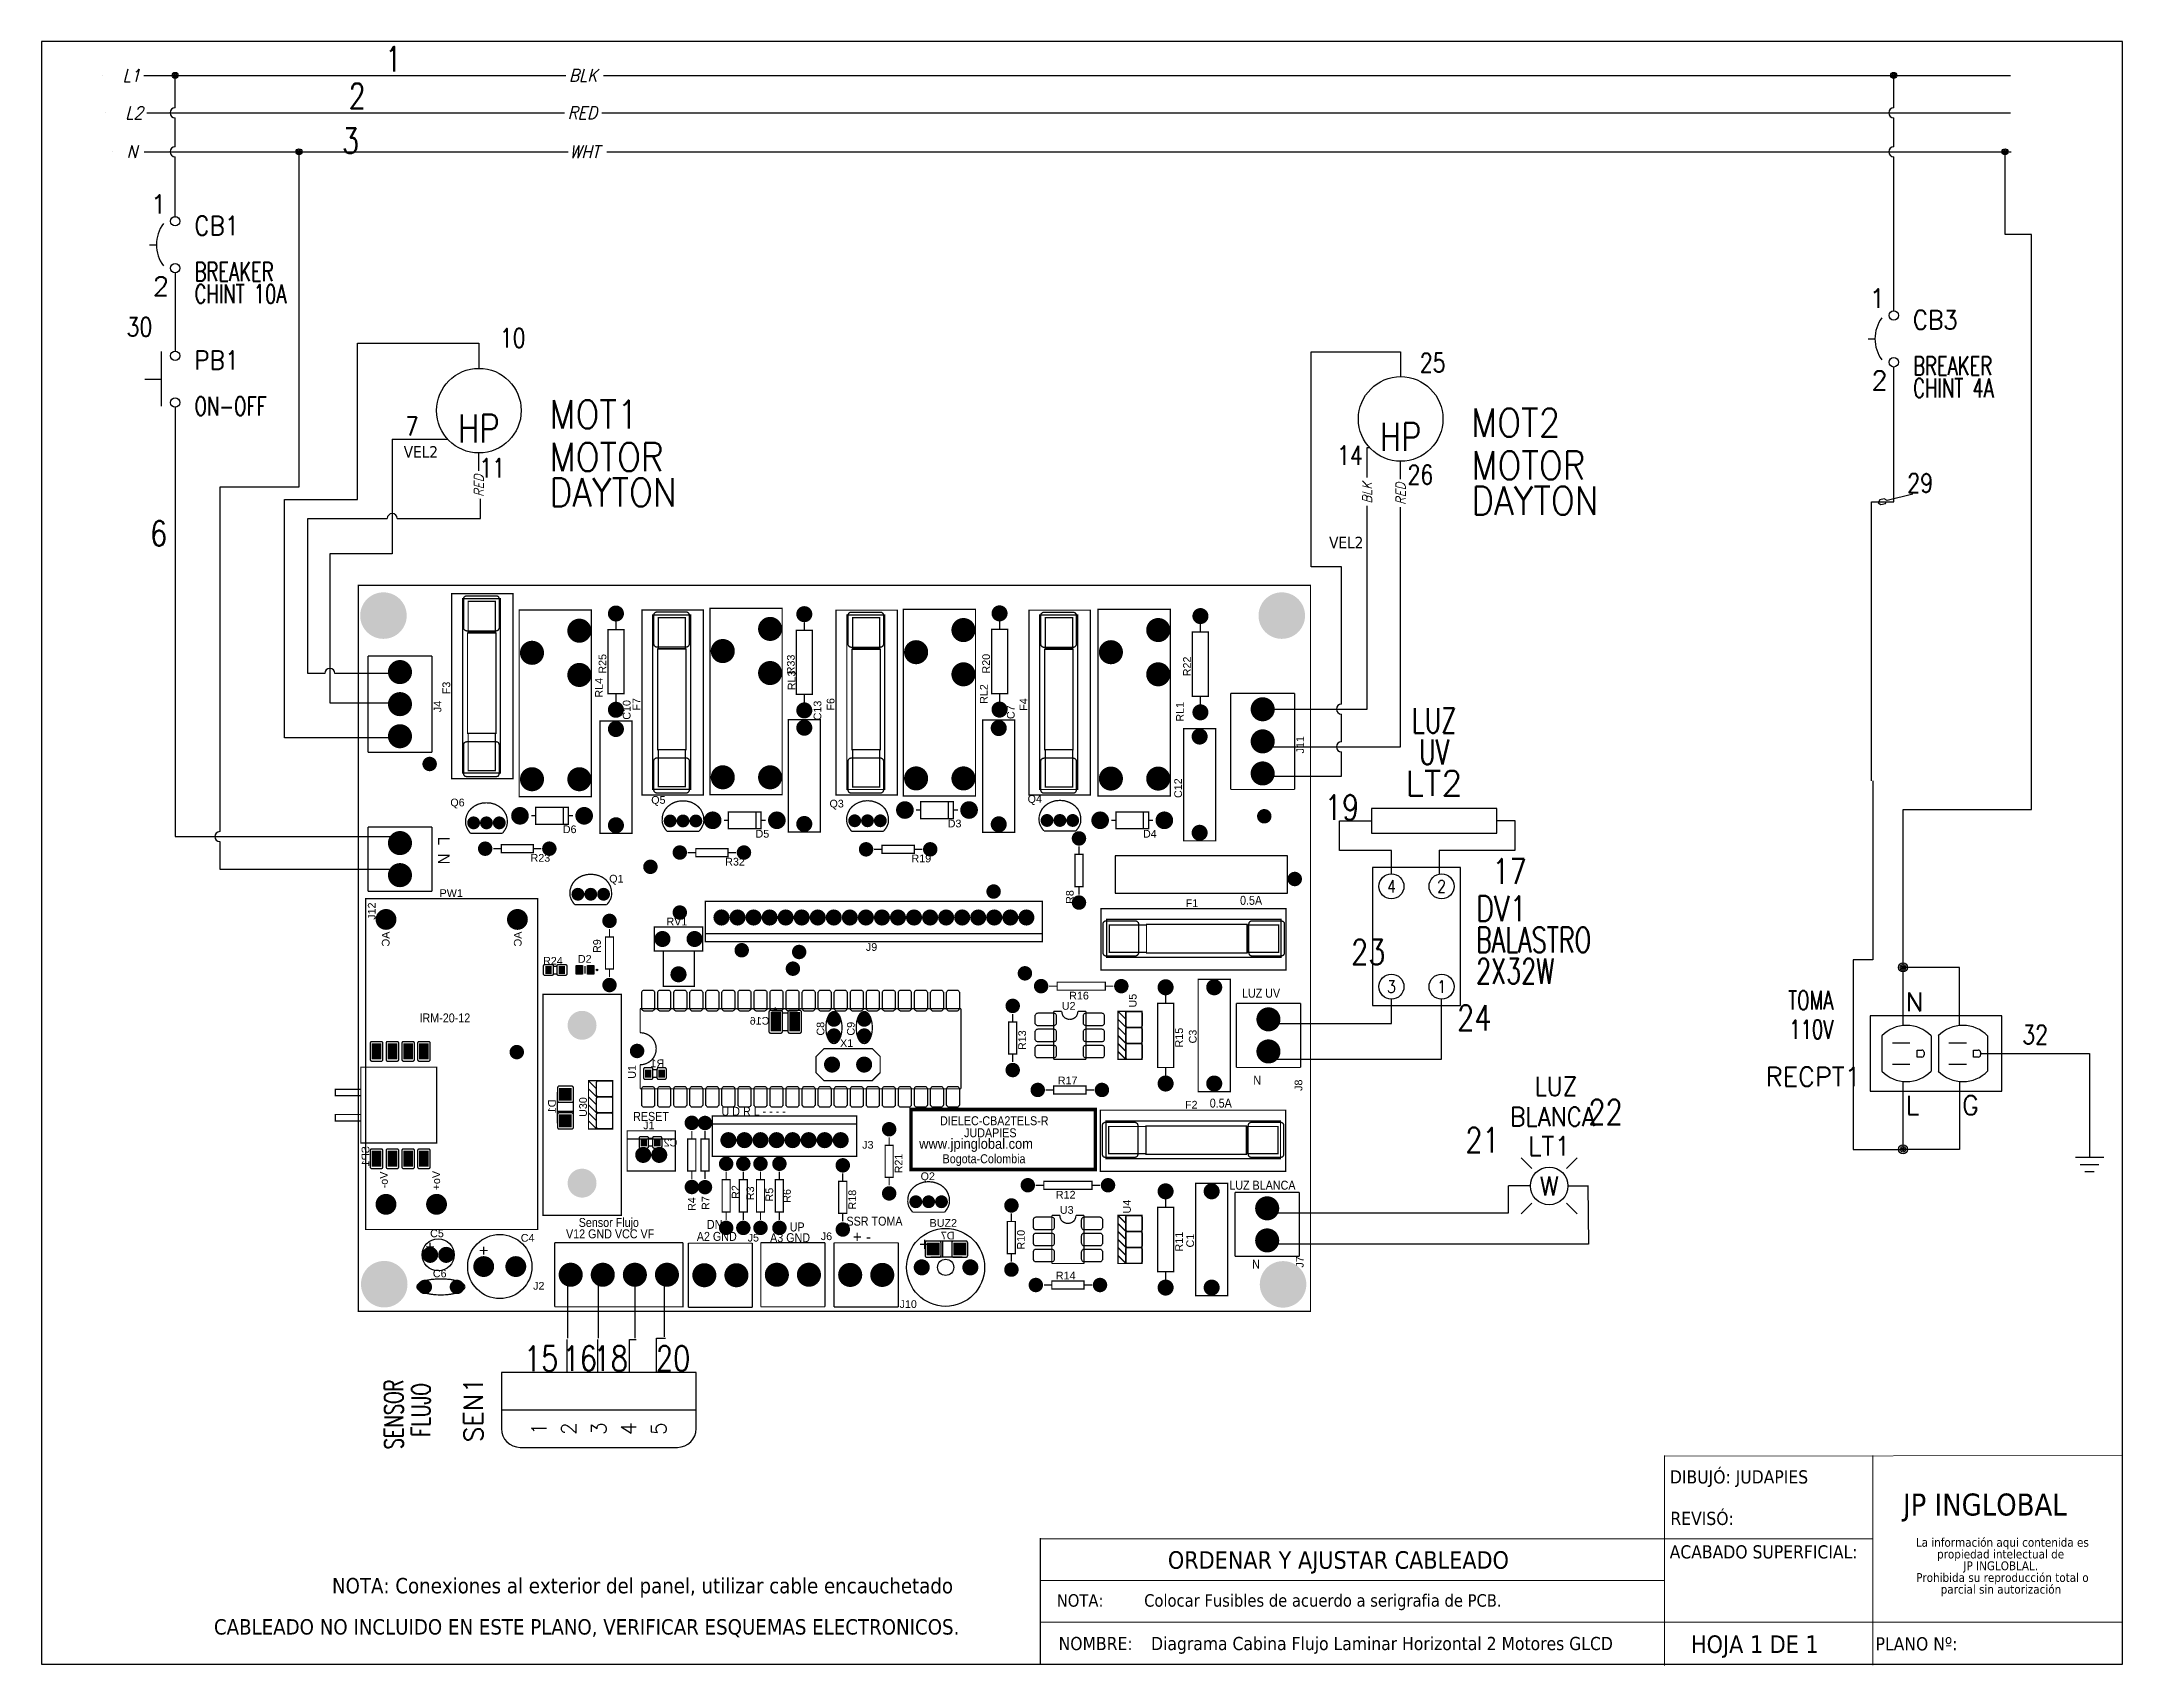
# Model space of a CAD drawing. Header units: inches. Extents: x 15 to 148, y 10 to 111.
# Drawn here: x 126.91 to 147.66, y 94.56 to 110.76 of the extents above; entities outside this region: 1.
import ezdxf
from ezdxf.enums import TextEntityAlignment as Align

# ---------------------------------------------------------------- set-up
doc = ezdxf.new("R2010")
doc.units = ezdxf.units.IN
doc.header["$MEASUREMENT"] = 0
doc.linetypes.add('CENTERX2', pattern=[20.32, 12.7, -2.54, 2.54, -2.54])
doc.linetypes.add('HIDDEN2', pattern=[0.1875, 0.125, -0.0625])
for name, color, linetype in [('BLK_12AWG', 7, 'Continuous'), ('CONTORNO', 179, 'Continuous'), ('DESC', 1, 'Continuous'), ('MISC', 250, 'Continuous'), ('SYMS', 7, 'Continuous'), ('TAGS', 250, 'Continuous'), ('TERMS', 250, 'Continuous')]:
    doc.layers.add(name, color=color, linetype=linetype)
doc.layers.add('WIRENO', color=5, linetype='Continuous', true_color=0x0000ff)
doc.styles.add('SLDTEXTSTYLE0', font='tahoma.ttf')
doc.styles.add('SLDTEXTSTYLE1', font='tahomabd.ttf')
doc.styles.add('WD', font='romans.shx')

msp = doc.modelspace()

# ---------------------------------------------------------------- texts
at = {"color": 7, "linetype": 'Continuous', "lineweight": 0, "attachment_point": 1, "style": 'SLDTEXTSTYLE0'}
for s, insert, char_height in [('REVISÓ:', (143.153, 96.095), 0.1318), ('\\pi-0.3735,l0.498,t0.498;NOTA:^IColocar Fusibles de acuerdo a serigrafia de PCB. ', (136.909, 95.273), 0.1245), ('\\pi-0.39529,l0.52705,t1.0541;NOMBRE:^IDiagrama Cabina Flujo Laminar Horizontal 2 Motores GLCD', (136.92, 94.847), 0.13176), ('HOJA 1 DE 1', (143.358, 94.862), 0.17568), ('PLANO Nº:', (145.199, 94.844), 0.1318)]:
    msp.add_mtext(s, dxfattribs=dict(at, insert=insert, char_height=char_height))
at = {"layer": 'CONTORNO', "color": 7}
for s, insert, char_height, attachment_point, style in [('VEL2', (130.863, 106.724), 0.1153, 3, 'SLDTEXTSTYLE0'), ('VEL2', (140.091, 105.82), 0.1153, 3, 'SLDTEXTSTYLE0'), ('DIBUJÓ: JUDAPIES', (143.148, 96.509), 0.13176, 1, 'SLDTEXTSTYLE0'), ('ORDENAR Y AJUSTAR CABLEADO', (139.842, 95.702), 0.17568, 2, 'SLDTEXTSTYLE1'), ('ACABADO SUPERFICIAL:', (143.146, 95.761), 0.13176, 1, 'SLDTEXTSTYLE0'), ('\\pi-0.46117,l0.61489,t0.61489;NOTA:^IConexiones al exterior del panel, utilizar cable encauchetado', (135.999, 95.435), 0.15372, 3, 'SLDTEXTSTYLE0'), ('CABLEADO NO INCLUIDO EN ESTE PLANO, VERIFICAR ESQUEMAS ELECTRONICOS.', (136.062, 95.024), 0.15372, 3, 'SLDTEXTSTYLE0')]:
    msp.add_mtext(s, dxfattribs=dict(at, insert=insert, char_height=char_height, attachment_point=attachment_point, style=style))
at = {"layer": 'CONTORNO', "insert": (145.472, 96.277), "char_height": 0.2196, "attachment_point": 1, "style": 'SLDTEXTSTYLE1'}
msp.add_mtext('JP INGLOBAL', dxfattribs=at)

# ---------------------------------------------------------------- blocks, each defined once
blk = doc.blocks.new('SW_NOTE_2')
at = {"layer": 'CONTORNO', "color": 0, "char_height": 1.0583, "attachment_point": 2, "style": 'SLDTEXTSTYLE0'}
for s, insert in [('La información aqui contenida es ', (10.29, 1.34)), ('propiedad intelectual de', (10.08, -0.07)), ('JP INGLOBLAL.', (10.1, -1.48)), ('Prohibida su reproducción total o ', (10.3, -2.89)), ('parcial sin autorización', (10.12, -4.3))]:
    blk.add_mtext(s, dxfattribs=dict(at, insert=insert))
blk = doc.blocks.new('HT0_LGENERIC')
at = {"style": 'WD', "oblique": 15, "width": 0.9}
blk.add_attdef('COLOR', text='', height=0.125, dxfattribs=at).set_placement((0, 0), align=Align.MIDDLE_CENTER)
at = {"color": 7, "style": 'WD'}
for tag, p in [('X4_TINY_DOT_DONT_REMOVE', (-0.125, 0)), ('X1_TINY_DOT_DONT_REMOVE', (0.125, 0))]:
    blk.add_attdef(tag, p, '', height=0.0001, dxfattribs=at)
at = {"style": 'WD', "flags": 1}
for tag, p in [('X4TERM01', (-0.125, 0)), ('X1TERM01', (0.125, 0))]:
    blk.add_attdef(tag, p, '', height=0.01, dxfattribs=at)
blk = doc.blocks.new('WDDOT')
for radius in [0.03, 0.0187, 0.00929]:
    blk.add_circle((0, 0), radius)
blk = doc.blocks.new('VCB1')
at = {"linetype": 'HIDDEN2'}
blk.add_line((-0.171, 0), (-0.125, 0), dxfattribs=at)
for centre in [(0, 0.156), (0, -0.156)]:
    blk.add_circle(centre, 0.0312)
blk.add_arc((0.109, 0), 0.234, 143.1301, 216.8699)
at = {"style": 'WD'}
for tag, p, width in [('INST', (0.219, 0.388), 0.7), ('LOC', (0.219, 0.219), 0.7), ('TAG1', (0.127, 0.064), 0.9), ('XREF', (0.129, -0.09), 0.7), ('DESC1', (0.129, -0.242), 0.7), ('DESC2', (0.129, -0.389), 0.7)]:
    blk.add_attdef(tag, p, '', height=0.125, dxfattribs=dict(at, width=width))
at = {"linetype": 'Continuous', "style": 'WD'}
for tag, height, flags, p in [('TERM01', 0.125, 8, (-0.055, 0.207)), ('MFG', 0.01, 9, (-0.142, -0.088)), ('CAT', 0.01, 9, (-0.142, -0.073))]:
    blk.add_attdef(tag, text='', height=height, dxfattribs=dict(at, flags=flags)).set_placement(p, align=Align.RIGHT)
at = {"style": 'WD', "width": 0.7}
blk.add_attdef('RATING1', text='', height=0.125, dxfattribs=at).set_placement((-0.188, 0.062), align=Align.RIGHT)
at = {"color": 7, "style": 'WD', "flags": 1}
for tag, p in [('X2TERM01', (0, 0.188)), ('X8TERM02', (0, -0.188))]:
    blk.add_attdef(tag, p, '', height=0.0125, dxfattribs=at)
at = {"color": 7, "style": 'WD'}
for tag, p in [('X4LINK', (-0.25, 0)), ('X1LINK', (0, 0))]:
    blk.add_attdef(tag, p, '', height=0.01, dxfattribs=at)
at = {"linetype": 'Continuous', "style": 'WD', "flags": 9}
blk.add_attdef('ASSYCODE', text='', height=0.01, dxfattribs=at).set_placement((-0.153, -0.106), align=Align.CENTER)
at = {"style": 'WD', "flags": 9}
for tag, p in [('CONTACT', (-0.129, -0.129)), ('FAMILY', (-0.142, -0.036))]:
    blk.add_attdef(tag, text='', height=0.01, dxfattribs=at).set_placement(p, align=Align.RIGHT)
at = {"linetype": 'Continuous', "style": 'WD', "flags": 8}
blk.add_attdef('TERM02', text='', height=0.125, dxfattribs=at).set_placement((-0.041, -0.213), align=Align.TOP_RIGHT)
blk = doc.blocks.new('VCN1RDUP')
for p, q in [((-0.219, 0.25), (-0.219, -0.25)), ((0.656, 0.25), (-0.219, 0.25)), ((0.656, -0.25), (0.656, 0.25)), ((-0.14, 0.117), (-0.14, -0.117)), ((-0.071, 0.07), (0.046, 0.07)), ((0.093, -0.024), (0.093, 0.023)), ((0.093, 0.023), (0.125, 0.023)), ((0.14, 0.008), (0.14, -0.009)), ((0.187, 0.117), (0.187, -0.117)), ((0.235, 0.117), (0.235, -0.117)), ((0.304, 0.07), (0.421, 0.07)), ((0.468, -0.024), (0.468, 0.023)), ((0.468, 0.023), (0.5, 0.023)), ((0.515, 0.008), (0.515, -0.009)), ((0.562, 0.117), (0.562, -0.117)), ((-0.071, -0.071), (0.046, -0.071)), ((0.125, -0.024), (0.093, -0.024)), ((0.304, -0.071), (0.421, -0.071)), ((0.5, -0.024), (0.468, -0.024)), ((-0.219, -0.25), (0.656, -0.25))]:
    blk.add_line(p, q)
for centre, radius, start, end in [((0.023, -0.039), 0.226, 43.6028, 136.3972), ((0.398, -0.039), 0.226, 43.6028, 136.3972), ((0.125, 0.008), 0.015, 0, 90), ((0.5, 0.008), 0.015, 0, 90), ((0.023, 0.039), 0.226, 223.6028, 316.3972), ((0.125, -0.009), 0.015, 270, 0), ((0.398, 0.039), 0.226, 223.6028, 316.3972), ((0.5, -0.009), 0.015, 270, 0)]:
    blk.add_arc(centre, radius, start, end)
at = {"style": 'WD'}
for tag, width, p in [('INST', 0.7, (-0.281, 0.577)), ('LOC', 0.7, (-0.281, 0.408)), ('DESC1', 0.7, (-0.281, 0.252)), ('DESC2', 0.7, (-0.281, 0.095)), ('RATING1', 0.9, (-0.281, -0.061))]:
    blk.add_attdef(tag, text='', height=0.125, dxfattribs=dict(at, width=width)).set_placement(p, align=Align.RIGHT)
at = {"linetype": 'Continuous', "style": 'WD', "flags": 8}
for tag, p in [('TERM02', (0.016, 0.281)), ('TERM05', (0.391, 0.281)), ('TERM06', (0.587, 0.08))]:
    blk.add_attdef(tag, p, '', height=0.125, dxfattribs=at)
at = {"style": 'WD', "flags": 9}
blk.add_attdef('FAMILY', (-0.152, 0.205), '', height=0.01, rotation=90, dxfattribs=at)
at = {"linetype": 'Continuous', "style": 'WD', "flags": 9}
for tag, p in [('CAT', (-0.108, 0.23)), ('MFG', (-0.089, 0.228)), ('ASSYCODE', (-0.071, 0.23))]:
    blk.add_attdef(tag, text='', height=0.01, rotation=90, dxfattribs=at).set_placement(p, align=Align.CENTER)
at = {"style": 'WD', "flags": 1}
for tag, p in [('X2TERM02', (0, 0.188)), ('X2TERM05', (0.375, 0.188)), ('X1TERM03', (0.14, 0)), ('X1TERM06', (0.515, 0)), ('X8TERM01', (0, -0.188)), ('X8TERM04', (0.375, -0.188))]:
    blk.add_attdef(tag, p, '', height=0.0125, dxfattribs=at)
at = {"style": 'WD'}
blk.add_attdef('TAG1', text='', height=0.125, dxfattribs=at).set_placement((-0.281, -0.217), align=Align.RIGHT)
at = {"linetype": 'Continuous', "style": 'WD', "flags": 8}
for tag, p in [('TERM01', (0.016, -0.281)), ('TERM04', (0.391, -0.281))]:
    blk.add_attdef(tag, text='', height=0.125, dxfattribs=at).set_placement(p, align=Align.TOP_LEFT)
blk = doc.blocks.new('VGND2')
for p, q in [((0.09375, 0), (-0.09375, 0)), ((-0.0625, -0.046875), (0.0625, -0.046875)), ((-0.03125, -0.09375), (0.03125, -0.09375))]:
    blk.add_line(p, q)
at = {"style": 'WD', "flags": 1}
blk.add_attdef('X2TERM01', (0, 0), '', height=0.01, dxfattribs=at)
blk = doc.blocks.new('WD_WNH')
at = {"linetype": 'Continuous', "style": 'WD', "width": 0.8}
blk.add_attdef('WIRENO', text='', height=0.125, dxfattribs=at).set_placement((0, 0.062), align=Align.CENTER)
at = {"style": 'WD', "flags": 1}
for tag, p in [('W01USER', (0, 0.078)), ('W02USER', (0, 0.07)), ('W03USER', (0, 0.062)), ('W04USER', (0, 0.055)), ('W05USER', (0, 0.047)), ('W06USER', (0, 0.039)), ('W07USER', (0, 0.031)), ('W08USER', (0, 0.023)), ('W09USER', (0, 0.016)), ('W10USER', (0, 0.008))]:
    blk.add_attdef(tag, text='', height=0.005, dxfattribs=at).set_placement(p, align=Align.CENTER)
blk = doc.blocks.new('VDV1TFL')
for p, q in [((-0.344, 0.344), (-0.344, -0.344)), ((0.094, 0.344), (-0.344, 0.344)), ((0.094, -0.344), (0.094, 0.344)), ((-0.344, -0.344), (0.094, -0.344))]:
    blk.add_line(p, q)
for centre in [(-0.25, 0.25), (0, 0.25), (-0.25, -0.25), (0, -0.25)]:
    blk.add_circle(centre, 0.0625)
at = {"style": 'WD', "width": 0.7}
for tag, p in [('INST', (-0.119, 0.545)), ('LOC', (-0.119, 0.375)), ('RATING2', (-0.125, -0.156))]:
    blk.add_attdef(tag, text='', height=0.125, dxfattribs=at).set_placement(p, align=Align.CENTER)
at = {"style": 'WD', "flags": 1}
for tag, p in [('X2TERM04', (-0.25, 0.312)), ('X2TERM02', (0, 0.312)), ('X4TERM04', (-0.312, 0.25)), ('X1TERM02', (0.062, 0.25)), ('X4TERM03', (-0.312, -0.25)), ('X8TERM03', (-0.25, -0.312)), ('X8TERM01', (0, -0.312)), ('X1TERM01', (0.062, -0.25))]:
    blk.add_attdef(tag, p, '', height=0.0125, dxfattribs=at)
at = {"linetype": 'Continuous', "style": 'WD', "width": 0.8, "flags": 8}
for tag, p in [('TERM04', (-0.25, 0.25)), ('TERM02', (0, 0.25)), ('TERM03', (-0.25, -0.25)), ('TERM01', (0, -0.25))]:
    blk.add_attdef(tag, text='', height=0.0625, dxfattribs=at).set_placement(p, align=Align.MIDDLE)
at = {"style": 'WD', "width": 0.7}
blk.add_attdef('RATING1', text='', height=0.125, dxfattribs=at).set_placement((-0.125, 0.062), align=Align.MIDDLE)
at = {"style": 'WD'}
for tag, p, width in [('TAG1', (0.172, 0.077), 0.8), ('DESC1', (0.172, -0.079), 0.7), ('DESC2', (0.172, -0.235), 0.7), ('XREF', (0.172, -0.391), 0.7)]:
    blk.add_attdef(tag, p, '', height=0.125, dxfattribs=dict(at, width=width))
at = {"style": 'WD', "flags": 9}
blk.add_attdef('FAMILY', text='', height=0.01, dxfattribs=at).set_placement((-0.13, -0.08), align=Align.CENTER)
at = {"linetype": 'Continuous', "style": 'WD', "flags": 1}
for tag, p in [('CAT', (-0.125, -0.091)), ('MFG', (-0.125, -0.11))]:
    blk.add_attdef(tag, text='', height=0.01, dxfattribs=at).set_placement(p, align=Align.MIDDLE)
at = {"linetype": 'Continuous', "style": 'WD', "flags": 9}
blk.add_attdef('ASSYCODE', text='', height=0.01, dxfattribs=at).set_placement((-0.125, -0.125), align=Align.CENTER)
blk = doc.blocks.new('HLT1ENC')
for p, q in [((-0.312, 0.062), (-0.312, -0.062)), ((0.312, 0.062), (-0.312, 0.062)), ((0.312, -0.062), (0.312, 0.062)), ((-0.312, -0.062), (0.312, -0.062))]:
    blk.add_line(p, q)
at = {"style": 'WD', "width": 0.7}
for tag, p in [('INST', (0, 0.763)), ('LOC', (0, 0.594)), ('DESC1', (0, 0.437)), ('DESC2', (0, 0.281))]:
    blk.add_attdef(tag, text='', height=0.125, dxfattribs=at).set_placement(p, align=Align.CENTER)
at = {"style": 'WD'}
blk.add_attdef('TAG1', text='', height=0.125, dxfattribs=at).set_placement((0, 0.125), align=Align.CENTER)
for tag, p, height, flags in [('FAMILY', (0.33, 0.152), 0.01, 9), ('X4TERM01', (-0.312, 0), 0.0125, 1), ('X1TERM02', (0.312, 0), 0.0125, 1)]:
    blk.add_attdef(tag, p, '', height=height, dxfattribs=dict(at, flags=flags))
at = {"linetype": 'Continuous', "style": 'WD', "flags": 9}
for tag, p in [('CAT', (0.355, 0.108)), ('ASSYCODE', (0.355, 0.071)), ('MFG', (0.353, 0.089))]:
    blk.add_attdef(tag, text='', height=0.01, dxfattribs=at).set_placement(p, align=Align.CENTER)
at = {"linetype": 'Continuous', "style": 'WD', "flags": 8}
blk.add_attdef('TERM01', text='', height=0.125, dxfattribs=at).set_placement((-0.406, -0.031), align=Align.TOP_RIGHT)
blk.add_attdef('TERM02', text='', height=0.125, dxfattribs=at).set_placement((0.406, -0.031), align=Align.TOP_LEFT)
blk = doc.blocks.new('HLT1W')
for p, q in [((-0.115, 0.115), (-0.186, 0.186)), ((0.115, 0.115), (0.186, 0.186)), ((-0.115, -0.115), (-0.186, -0.186)), ((0.115, -0.115), (0.186, -0.186))]:
    blk.add_line(p, q)
blk.add_circle((0, 0), 0.125)
at = {"style": 'WD', "width": 0.7}
for tag, p in [('INST', (0.006, 0.528)), ('LOC', (0.006, 0.359))]:
    blk.add_attdef(tag, text='', height=0.125, dxfattribs=at).set_placement(p, align=Align.CENTER)
at = {"style": 'WD'}
blk.add_attdef('TAG1', text='', height=0.125, dxfattribs=at).set_placement((0, 0.202), align=Align.CENTER)
at = {"style": 'WD', "flags": 9}
blk.add_attdef('FAMILY', text='', height=0.01, dxfattribs=at).set_placement((-0.005, 0.161), align=Align.CENTER)
at = {"linetype": 'Continuous', "style": 'WD', "flags": 1}
for tag, p in [('CAT', (0, 0.14)), ('MFG', (0, 0.121))]:
    blk.add_attdef(tag, text='', height=0.01, dxfattribs=at).set_placement(p, align=Align.MIDDLE)
at = {"style": 'WD'}
blk.add_attdef('COLOR', text='', height=0.125, dxfattribs=at).set_placement((0, 0), align=Align.MIDDLE)
at = {"style": 'WD', "flags": 1}
for tag, p in [('X4TERM01', (-0.125, 0)), ('X1TERM02', (0.125, 0))]:
    blk.add_attdef(tag, p, '', height=0.0125, dxfattribs=at)
at = {"linetype": 'Continuous', "style": 'WD', "flags": 9}
blk.add_attdef('ASSYCODE', text='', height=0.01, dxfattribs=at).set_placement((-0.001, 0.096), align=Align.CENTER)
at = {"style": 'WD'}
for tag, p, width in [('DESC1', (1.125, 0), 0.9), ('WDTAGALT', (1.125, -0.312), 0.7)]:
    blk.add_attdef(tag, p, '', height=0.125, dxfattribs=dict(at, width=width))
at = {"linetype": 'Continuous', "style": 'WD', "flags": 8}
blk.add_attdef('TERM01', text='', height=0.125, dxfattribs=at).set_placement((-0.175, -0.031), align=Align.TOP_RIGHT)
blk.add_attdef('TERM02', text='', height=0.125, dxfattribs=at).set_placement((0.175, -0.031), align=Align.TOP_LEFT)
at = {"style": 'WD', "width": 0.9}
blk.add_attdef('DESC2', text='', height=0.125, dxfattribs=at).set_placement((1.125, -0.031), align=Align.TOP_LEFT)
blk = doc.blocks.new('WD_WNV')
at = {"linetype": 'Continuous', "style": 'WD', "width": 0.8}
blk.add_attdef('WIRENO', text='', height=0.125, dxfattribs=at).set_placement((-0.05, 0), align=Align.MIDDLE_RIGHT)
at = {"style": 'WD', "flags": 1}
for tag, p in [('W01USER', (-0.062, 0.094)), ('W02USER', (-0.062, 0.086)), ('W03USER', (-0.062, 0.078)), ('W04USER', (-0.062, 0.07)), ('W05USER', (-0.062, 0.062)), ('W06USER', (-0.062, 0.055)), ('W07USER', (-0.062, 0.047)), ('W08USER', (-0.062, 0.039)), ('W09USER', (-0.062, 0.031)), ('W10USER', (-0.062, 0.023))]:
    blk.add_attdef(tag, text='', height=0.005, dxfattribs=at).set_placement(p, align=Align.CENTER)
blk = doc.blocks.new('HCN1_1PJ_85F8')
at = {"layer": 'SYMS'}
for p, q in [((0.25, 0.25), (-0.125, 0.25)), ((0, 0.25), (0, -1.05)), ((0.25, -1.05), (0.25, 0.25)), ((-0.25, 0.125), (-0.25, -0.925)), ((-0.125, -1.05), (0.25, -1.05))]:
    blk.add_line(p, q, dxfattribs=at)
for centre, start, end in [((-0.125, 0.125), 90, 180), ((-0.125, -0.925), 180, 270)]:
    blk.add_arc(centre, 0.125, start, end, dxfattribs=at)
at = {"layer": 'SYMS', "style": 'WD', "width": 0.7}
for tag, p in [('INST', (-0.006, 1.25)), ('LOC', (-0.006, 1.08)), ('DESC1', (0, 0.906)), ('DESC2', (0, 0.725)), ('DESC3', (0, 0.55))]:
    blk.add_attdef(tag, text='', height=0.125, dxfattribs=at).set_placement(p, align=Align.CENTER)
at = {"layer": 'SYMS', "style": 'WD'}
blk.add_attdef('TAG1', text='', height=0.125, dxfattribs=at).set_placement((0, 0.375), align=Align.CENTER)
at = {"layer": 'SYMS', "style": 'WD', "width": 0.8}
blk.add_attdef('XREF', (1, 0.375), '', height=0.125, dxfattribs=at)
at = {"layer": 'SYMS', "linetype": 'Continuous', "style": 'WD', "flags": 8}
for tag, p in [('TERMDESC01P', (-0.35, 0.05)), ('TERMDESC02P', (-0.35, -0.15)), ('TERMDESC03P', (-0.35, -0.35)), ('TERMDESC04P', (-0.35, -0.55)), ('TERMDESC05P', (-0.35, -0.75))]:
    blk.add_attdef(tag, text='', height=0.1, dxfattribs=at).set_placement(p, align=Align.RIGHT)
at = {"layer": 'SYMS', "style": 'WD'}
for tag, p, flags in [('ACE_FLAG', (0.048, 0.134), 9), ('X4TERM01P', (-0.25, 0), 1), ('FAMILY', (0.048, 0.121), 9), ('GENDER', (0.109, 0.08), 9), ('WDBLKNAM', (0.175, 0.125), 9), ('X1TERM01J', (0.25, 0), 1), ('X4TERM02P', (-0.25, -0.2), 1), ('X1TERM02J', (0.25, -0.2), 1), ('X4TERM03P', (-0.25, -0.4), 1), ('X1TERM03J', (0.25, -0.4), 1), ('X4TERM04P', (-0.25, -0.6), 1), ('X1TERM04J', (0.25, -0.6), 1), ('X4TERM05P', (-0.25, -0.8), 1), ('X1TERM05J', (0.25, -0.8), 1), ('X8LINK', (0, -1.175), 1)]:
    blk.add_attdef(tag, p, '', height=0.01, dxfattribs=dict(at, flags=flags))
at = {"layer": 'SYMS', "linetype": 'Continuous', "style": 'WD', "flags": 8}
for tag, p in [('TERMDESC01J', (0.35, 0.05)), ('TERMDESC02J', (0.35, -0.15)), ('TERMDESC03J', (0.35, -0.35)), ('TERMDESC04J', (0.35, -0.55)), ('TERMDESC05J', (0.35, -0.75))]:
    blk.add_attdef(tag, p, '', height=0.1, dxfattribs=at)
at = {"layer": 'SYMS', "linetype": 'Continuous', "style": 'WD'}
for tag, flags, p in [('TERM01P', 8, (-0.125, 0)), ('TERM01J', 9, (0.125, 0)), ('TERM02P', 8, (-0.125, -0.2)), ('TERM02J', 9, (0.125, -0.2)), ('TERM03P', 8, (-0.125, -0.4)), ('TERM03J', 9, (0.125, -0.4)), ('TERM04P', 8, (-0.125, -0.6)), ('TERM04J', 9, (0.125, -0.6)), ('TERM05P', 8, (-0.125, -0.8)), ('TERM05J', 9, (0.125, -0.8))]:
    blk.add_attdef(tag, text='', height=0.1, dxfattribs=dict(at, flags=flags)).set_placement(p, align=Align.MIDDLE_CENTER)
at = {"layer": 'SYMS', "color": 7, "style": 'WD'}
for tag, p in [('X4_TINY_DOT_DONT_REMOVE_01P', (-0.25, 0)), ('X1_TINY_DOT_DONT_REMOVE_01J', (0.25, 0)), ('X4_TINY_DOT_DONT_REMOVE_02P', (-0.25, -0.2)), ('X1_TINY_DOT_DONT_REMOVE_02J', (0.25, -0.2)), ('X4_TINY_DOT_DONT_REMOVE_03P', (-0.25, -0.4)), ('X1_TINY_DOT_DONT_REMOVE_03J', (0.25, -0.4)), ('X4_TINY_DOT_DONT_REMOVE_04P', (-0.25, -0.6)), ('X1_TINY_DOT_DONT_REMOVE_04J', (0.25, -0.6)), ('X4_TINY_DOT_DONT_REMOVE_05P', (-0.25, -0.8)), ('X1_TINY_DOT_DONT_REMOVE_05J', (0.25, -0.8))]:
    blk.add_attdef(tag, p, '', height=0.0001, dxfattribs=at)
at = {"layer": 'SYMS', "linetype": 'Continuous', "style": 'WD', "flags": 9}
for tag, p in [('ASSYCODE', (0.046, 0.065)), ('MFG', (0.051, 0.078)), ('CAT', (0.052, 0.098))]:
    blk.add_attdef(tag, text='', height=0.01, dxfattribs=at).set_placement(p, align=Align.CENTER)
at = {"layer": 'SYMS', "linetype": 'Continuous', "style": 'WD', "flags": 8}
for tag, p in [('X4WIRE01P', (-0.35, -0.05)), ('X4WIRE02P', (-0.35, -0.25)), ('X4WIRE03P', (-0.35, -0.45)), ('X4WIRE04P', (-0.35, -0.65)), ('X4WIRE05P', (-0.35, -0.85))]:
    blk.add_attdef(tag, text='', height=0.1, dxfattribs=at).set_placement(p, align=Align.TOP_RIGHT)
for tag, p in [('X1WIRE01J', (0.35, -0.05)), ('X1WIRE02J', (0.35, -0.25)), ('X1WIRE03J', (0.35, -0.45)), ('X1WIRE04J', (0.35, -0.65)), ('X1WIRE05J', (0.35, -0.85))]:
    blk.add_attdef(tag, text='', height=0.1, dxfattribs=at).set_placement(p, align=Align.TOP_LEFT)
blk = doc.blocks.new('RPAD')
blk.add_trace([(-0.5, -0.5), (-0.5, 0.5), (0.5, -0.5), (0.5, 0.5)])
blk = doc.blocks.new('EPAD')
at = {"const_width": 0.5}
blk.add_lwpolyline([(-0.25, 0, 1), (0.25, 0, 1)], format="xyb", close=True, dxfattribs=at)
blk = doc.blocks.new('trr')
for points, const_width in [([(131.518, 100.444), (137.453, 100.444), (137.453, 104.97), (131.518, 104.97), (131.518, 100.444)], 0.008), ([(131.518, 100.444), (137.453, 100.444), (137.453, 104.97), (131.518, 104.97), (131.518, 100.444)], 0.008), ([(131.518, 100.444), (137.453, 100.444), (137.453, 104.97), (131.518, 104.97), (131.518, 100.444)], 0.008), ([(132.101, 103.764), (132.483, 103.764), (132.483, 104.917), (132.101, 104.917), (132.101, 103.764)], 0.008), ([(132.101, 103.764), (132.483, 103.764), (132.483, 104.917), (132.101, 104.917), (132.101, 103.764)], 0.008), ([(132.101, 103.764), (132.483, 103.764), (132.483, 104.917), (132.101, 104.917), (132.101, 103.764)], 0.008), ([(132.168, 103.799), (132.404, 103.799), (132.404, 104.886), (132.168, 104.886), (132.168, 103.799)], 0.008), ([(132.168, 103.799), (132.404, 103.799), (132.404, 104.886), (132.168, 104.886), (132.168, 103.799)], 0.008), ([(132.168, 103.799), (132.404, 103.799), (132.404, 104.886), (132.168, 104.886), (132.168, 103.799)], 0.008), ([(132.203, 104.677), (132.372, 104.677), (132.372, 104.87), (132.203, 104.87), (132.203, 104.677)], 0.008), ([(132.203, 104.677), (132.372, 104.677), (132.372, 104.87), (132.203, 104.87), (132.203, 104.677)], 0.008), ([(132.203, 104.677), (132.372, 104.677), (132.372, 104.87), (132.203, 104.87), (132.203, 104.677)], 0.008), ([(132.521, 103.653), (132.971, 103.653), (132.971, 104.816), (132.521, 104.816), (132.521, 103.653)], 0.008), ([(132.521, 103.653), (132.971, 103.653), (132.971, 104.816), (132.521, 104.816), (132.521, 103.653)], 0.008), ([(132.521, 103.653), (132.971, 103.653), (132.971, 104.816), (132.521, 104.816), (132.521, 103.653)], 0.008), ([(133.286, 103.663), (133.668, 103.663), (133.668, 104.816), (133.286, 104.816), (133.286, 103.663)], 0.008), ([(133.286, 103.663), (133.668, 103.663), (133.668, 104.816), (133.286, 104.816), (133.286, 103.663)], 0.008), ([(133.286, 103.663), (133.668, 103.663), (133.668, 104.816), (133.286, 104.816), (133.286, 103.663)], 0.008), ([(133.353, 103.698), (133.589, 103.698), (133.589, 104.785), (133.353, 104.785), (133.353, 103.698)], 0.008), ([(133.353, 103.698), (133.589, 103.698), (133.589, 104.785), (133.353, 104.785), (133.353, 103.698)], 0.008), ([(133.353, 103.698), (133.589, 103.698), (133.589, 104.785), (133.353, 104.785), (133.353, 103.698)], 0.008), ([(133.71, 103.664), (134.16, 103.664), (134.16, 104.827), (133.71, 104.827), (133.71, 103.664)], 0.008), ([(133.71, 103.664), (134.16, 103.664), (134.16, 104.827), (133.71, 104.827), (133.71, 103.664)], 0.008), ([(133.71, 103.664), (134.16, 103.664), (134.16, 104.827), (133.71, 104.827), (133.71, 103.664)], 0.008), ([(134.496, 103.662), (134.878, 103.662), (134.878, 104.815), (134.496, 104.815), (134.496, 103.662)], 0.008), ([(134.496, 103.662), (134.878, 103.662), (134.878, 104.815), (134.496, 104.815), (134.496, 103.662)], 0.008), ([(134.496, 103.662), (134.878, 103.662), (134.878, 104.815), (134.496, 104.815), (134.496, 103.662)], 0.008), ([(134.563, 103.697), (134.799, 103.697), (134.799, 104.784), (134.563, 104.784), (134.563, 103.697)], 0.008), ([(134.563, 103.697), (134.799, 103.697), (134.799, 104.784), (134.563, 104.784), (134.563, 103.697)], 0.008), ([(134.563, 103.697), (134.799, 103.697), (134.799, 104.784), (134.563, 104.784), (134.563, 103.697)], 0.008), ([(134.915, 103.657), (135.365, 103.657), (135.365, 104.82), (134.915, 104.82), (134.915, 103.657)], 0.008), ([(134.915, 103.657), (135.365, 103.657), (135.365, 104.82), (134.915, 104.82), (134.915, 103.657)], 0.008), ([(134.915, 103.657), (135.365, 103.657), (135.365, 104.82), (134.915, 104.82), (134.915, 103.657)], 0.008), ([(135.698, 103.662), (136.08, 103.662), (136.08, 104.815), (135.698, 104.815), (135.698, 103.662)], 0.008), ([(135.698, 103.662), (136.08, 103.662), (136.08, 104.815), (135.698, 104.815), (135.698, 103.662)], 0.008), ([(135.698, 103.662), (136.08, 103.662), (136.08, 104.815), (135.698, 104.815), (135.698, 103.662)], 0.008), ([(135.765, 103.697), (136.001, 103.697), (136.001, 104.784), (135.765, 104.784), (135.765, 103.697)], 0.008), ([(135.765, 103.697), (136.001, 103.697), (136.001, 104.784), (135.765, 104.784), (135.765, 103.697)], 0.008), ([(135.765, 103.697), (136.001, 103.697), (136.001, 104.784), (135.765, 104.784), (135.765, 103.697)], 0.008), ([(136.129, 103.657), (136.579, 103.657), (136.579, 104.82), (136.129, 104.82), (136.129, 103.657)], 0.008), ([(136.129, 103.657), (136.579, 103.657), (136.579, 104.82), (136.129, 104.82), (136.129, 103.657)], 0.008), ([(136.129, 103.657), (136.579, 103.657), (136.579, 104.82), (136.129, 104.82), (136.129, 103.657)], 0.008), ([(132.199, 104.047), (132.376, 104.047), (132.376, 104.673), (132.199, 104.673), (132.199, 104.047)], 0.008), ([(132.199, 104.047), (132.376, 104.047), (132.376, 104.673), (132.199, 104.673), (132.199, 104.047)], 0.008), ([(132.199, 104.047), (132.376, 104.047), (132.376, 104.673), (132.199, 104.673), (132.199, 104.047)], 0.008), ([(133.074, 104.294), (133.174, 104.294), (133.174, 104.694), (133.074, 104.694), (133.074, 104.294)], 0.008), ([(133.074, 104.294), (133.174, 104.294), (133.174, 104.694), (133.074, 104.694), (133.074, 104.294)], 0.008), ([(133.074, 104.294), (133.174, 104.294), (133.174, 104.694), (133.074, 104.694), (133.074, 104.294)], 0.008), ([(133.124, 104.694), (133.124, 104.744)], 0.008), ([(133.124, 104.694), (133.124, 104.744)], 0.008), ([(133.124, 104.694), (133.124, 104.744)], 0.008), ([(133.388, 104.576), (133.557, 104.576), (133.557, 104.769), (133.388, 104.769), (133.388, 104.576)], 0.008), ([(133.388, 104.576), (133.557, 104.576), (133.557, 104.769), (133.388, 104.769), (133.388, 104.576)], 0.008), ([(133.388, 104.576), (133.557, 104.576), (133.557, 104.769), (133.388, 104.769), (133.388, 104.576)], 0.008), ([(134.248, 104.29), (134.348, 104.29), (134.348, 104.69), (134.248, 104.69), (134.248, 104.29)], 0.008), ([(134.248, 104.29), (134.348, 104.29), (134.348, 104.69), (134.248, 104.69), (134.248, 104.29)], 0.008), ([(134.248, 104.29), (134.348, 104.29), (134.348, 104.69), (134.248, 104.69), (134.248, 104.29)], 0.008), ([(134.298, 104.69), (134.298, 104.74)], 0.008), ([(134.298, 104.69), (134.298, 104.74)], 0.008), ([(134.298, 104.69), (134.298, 104.74)], 0.008), ([(134.599, 104.575), (134.768, 104.575), (134.768, 104.768), (134.599, 104.768), (134.599, 104.575)], 0.008), ([(134.599, 104.575), (134.768, 104.575), (134.768, 104.768), (134.599, 104.768), (134.599, 104.575)], 0.008), ([(134.599, 104.575), (134.768, 104.575), (134.768, 104.768), (134.599, 104.768), (134.599, 104.575)], 0.008), ([(135.465, 104.295), (135.565, 104.295), (135.565, 104.695), (135.465, 104.695), (135.465, 104.295)], 0.008), ([(135.465, 104.295), (135.565, 104.295), (135.565, 104.695), (135.465, 104.695), (135.465, 104.295)], 0.008), ([(135.465, 104.295), (135.565, 104.295), (135.565, 104.695), (135.465, 104.695), (135.465, 104.295)], 0.008), ([(135.515, 104.695), (135.515, 104.745)], 0.008), ([(135.515, 104.695), (135.515, 104.745)], 0.008), ([(135.515, 104.695), (135.515, 104.745)], 0.008), ([(135.8, 104.575), (135.97, 104.575), (135.97, 104.768), (135.8, 104.768), (135.8, 104.575)], 0.008), ([(135.8, 104.575), (135.97, 104.575), (135.97, 104.768), (135.8, 104.768), (135.8, 104.575)], 0.008), ([(135.8, 104.575), (135.97, 104.575), (135.97, 104.768), (135.8, 104.768), (135.8, 104.575)], 0.008), ([(136.717, 104.278), (136.817, 104.278), (136.817, 104.678), (136.717, 104.678), (136.717, 104.278)], 0.008), ([(136.717, 104.278), (136.817, 104.278), (136.817, 104.678), (136.717, 104.678), (136.717, 104.278)], 0.008), ([(136.717, 104.278), (136.817, 104.278), (136.817, 104.678), (136.717, 104.678), (136.717, 104.278)], 0.008), ([(136.767, 104.678), (136.767, 104.728)], 0.008), ([(136.767, 104.678), (136.767, 104.728)], 0.008), ([(136.767, 104.678), (136.767, 104.728)], 0.008), ([(131.978, 104.529), (131.578, 104.529)], 0.008), ([(131.578, 104.529), (131.578, 103.929)], 0.008), ([(131.978, 104.529), (131.578, 104.529)], 0.008), ([(131.578, 104.529), (131.578, 103.929)], 0.008), ([(131.978, 104.529), (131.578, 104.529)], 0.008), ([(131.578, 104.529), (131.578, 103.929)], 0.008), ([(131.978, 103.929), (131.978, 104.529)], 0.008), ([(131.978, 103.929), (131.978, 104.529)], 0.008), ([(131.978, 103.929), (131.978, 104.529)], 0.008), ([(133.384, 103.946), (133.561, 103.946), (133.561, 104.572), (133.384, 104.572), (133.384, 103.946)], 0.008), ([(133.384, 103.946), (133.561, 103.946), (133.561, 104.572), (133.384, 104.572), (133.384, 103.946)], 0.008), ([(133.384, 103.946), (133.561, 103.946), (133.561, 104.572), (133.384, 104.572), (133.384, 103.946)], 0.008), ([(134.595, 103.945), (134.772, 103.945), (134.772, 104.571), (134.595, 104.571), (134.595, 103.945)], 0.008), ([(134.595, 103.945), (134.772, 103.945), (134.772, 104.571), (134.595, 104.571), (134.595, 103.945)], 0.008), ([(134.595, 103.945), (134.772, 103.945), (134.772, 104.571), (134.595, 104.571), (134.595, 103.945)], 0.008), ([(135.796, 103.945), (135.973, 103.945), (135.973, 104.571), (135.796, 104.571), (135.796, 103.945)], 0.008), ([(135.796, 103.945), (135.973, 103.945), (135.973, 104.571), (135.796, 104.571), (135.796, 103.945)], 0.008), ([(135.796, 103.945), (135.973, 103.945), (135.973, 104.571), (135.796, 104.571), (135.796, 103.945)], 0.008), ([(133.124, 104.244), (133.124, 104.294)], 0.008), ([(133.124, 104.244), (133.124, 104.294)], 0.008), ([(133.124, 104.244), (133.124, 104.294)], 0.008), ([(134.298, 104.24), (134.298, 104.29)], 0.008), ([(134.298, 104.24), (134.298, 104.29)], 0.008), ([(134.298, 104.24), (134.298, 104.29)], 0.008), ([(135.515, 104.245), (135.515, 104.295)], 0.008), ([(135.515, 104.245), (135.515, 104.295)], 0.008), ([(135.515, 104.245), (135.515, 104.295)], 0.008), ([(136.767, 104.228), (136.767, 104.278)], 0.008), ([(136.767, 104.228), (136.767, 104.278)], 0.008), ([(136.767, 104.228), (136.767, 104.278)], 0.008), ([(137.355, 104.297), (136.955, 104.297)], 0.008), ([(136.955, 104.297), (136.955, 103.697)], 0.008), ([(137.355, 104.297), (136.955, 104.297)], 0.008), ([(136.955, 104.297), (136.955, 103.697)], 0.008), ([(137.355, 104.297), (136.955, 104.297)], 0.008), ([(136.955, 104.297), (136.955, 103.697)], 0.008), ([(137.355, 103.697), (137.355, 104.297)], 0.008), ([(137.355, 103.697), (137.355, 104.297)], 0.008), ([(137.355, 103.697), (137.355, 104.297)], 0.008), ([(132.203, 103.815), (132.372, 103.815), (132.372, 104.047), (132.203, 104.047), (132.203, 103.815)], 0.008), ([(132.203, 103.815), (132.372, 103.815), (132.372, 104.047), (132.203, 104.047), (132.203, 103.815)], 0.008), ([(132.203, 103.815), (132.372, 103.815), (132.372, 104.047), (132.203, 104.047), (132.203, 103.815)], 0.008), ([(133.024, 103.424), (133.224, 103.424), (133.224, 104.124), (133.024, 104.124), (133.024, 103.424)], 0.008), ([(133.024, 103.424), (133.224, 103.424), (133.224, 104.124), (133.024, 104.124), (133.024, 103.424)], 0.008), ([(133.024, 103.424), (133.224, 103.424), (133.224, 104.124), (133.024, 104.124), (133.024, 103.424)], 0.008), ([(134.198, 103.432), (134.398, 103.432), (134.398, 104.132), (134.198, 104.132), (134.198, 103.432)], 0.008), ([(134.198, 103.432), (134.398, 103.432), (134.398, 104.132), (134.198, 104.132), (134.198, 103.432)], 0.008), ([(134.198, 103.432), (134.398, 103.432), (134.398, 104.132), (134.198, 104.132), (134.198, 103.432)], 0.008), ([(135.41, 103.43), (135.61, 103.43), (135.61, 104.13), (135.41, 104.13), (135.41, 103.43)], 0.008), ([(135.41, 103.43), (135.61, 103.43), (135.61, 104.13), (135.41, 104.13), (135.41, 103.43)], 0.008), ([(135.41, 103.43), (135.61, 103.43), (135.61, 104.13), (135.41, 104.13), (135.41, 103.43)], 0.008), ([(136.662, 103.377), (136.862, 103.377), (136.862, 104.077), (136.662, 104.077), (136.662, 103.377)], 0.008), ([(136.662, 103.377), (136.862, 103.377), (136.862, 104.077), (136.662, 104.077), (136.662, 103.377)], 0.008), ([(136.662, 103.377), (136.862, 103.377), (136.862, 104.077), (136.662, 104.077), (136.662, 103.377)], 0.008), ([(131.978, 103.929), (131.578, 103.929)], 0.008), ([(131.978, 103.929), (131.578, 103.929)], 0.008), ([(131.978, 103.929), (131.578, 103.929)], 0.008), ([(133.388, 103.714), (133.557, 103.714), (133.557, 103.946), (133.388, 103.946), (133.388, 103.714)], 0.008), ([(133.388, 103.714), (133.557, 103.714), (133.557, 103.946), (133.388, 103.946), (133.388, 103.714)], 0.008), ([(133.388, 103.714), (133.557, 103.714), (133.557, 103.946), (133.388, 103.946), (133.388, 103.714)], 0.008), ([(134.599, 103.713), (134.768, 103.713), (134.768, 103.945), (134.599, 103.945), (134.599, 103.713)], 0.008), ([(134.599, 103.713), (134.768, 103.713), (134.768, 103.945), (134.599, 103.945), (134.599, 103.713)], 0.008), ([(134.599, 103.713), (134.768, 103.713), (134.768, 103.945), (134.599, 103.945), (134.599, 103.713)], 0.008), ([(135.8, 103.713), (135.97, 103.713), (135.97, 103.945), (135.8, 103.945), (135.8, 103.713)], 0.008), ([(135.8, 103.713), (135.97, 103.713), (135.97, 103.945), (135.8, 103.945), (135.8, 103.713)], 0.008), ([(135.8, 103.713), (135.97, 103.713), (135.97, 103.945), (135.8, 103.945), (135.8, 103.713)], 0.008), ([(133.412, 103.501), (133.413, 103.527), (133.419, 103.55), (133.431, 103.572), (133.446, 103.59), (133.466, 103.605), (133.489, 103.617), (133.514, 103.624), (133.542, 103.626)], 0.008), ([(133.412, 103.501), (133.413, 103.527), (133.419, 103.55), (133.431, 103.572), (133.446, 103.59), (133.466, 103.605), (133.489, 103.617), (133.514, 103.624), (133.542, 103.626)], 0.008), ([(133.412, 103.501), (133.413, 103.527), (133.419, 103.55), (133.431, 103.572), (133.446, 103.59), (133.466, 103.605), (133.489, 103.617), (133.514, 103.624), (133.542, 103.626)], 0.008), ([(133.672, 103.501), (133.671, 103.527), (133.664, 103.55), (133.653, 103.572), (133.637, 103.59), (133.617, 103.605), (133.595, 103.617), (133.569, 103.624), (133.542, 103.626)], 0.008), ([(133.672, 103.501), (133.671, 103.527), (133.664, 103.55), (133.653, 103.572), (133.637, 103.59), (133.617, 103.605), (133.595, 103.617), (133.569, 103.624), (133.542, 103.626)], 0.008), ([(133.672, 103.501), (133.671, 103.527), (133.664, 103.55), (133.653, 103.572), (133.637, 103.59), (133.617, 103.605), (133.595, 103.617), (133.569, 103.624), (133.542, 103.626)], 0.008), ([(134.562, 103.502), (134.563, 103.528), (134.57, 103.551), (134.581, 103.573), (134.597, 103.591), (134.617, 103.606), (134.639, 103.617), (134.665, 103.625), (134.692, 103.627)], 0.008), ([(134.562, 103.502), (134.563, 103.528), (134.57, 103.551), (134.581, 103.573), (134.597, 103.591), (134.617, 103.606), (134.639, 103.617), (134.665, 103.625), (134.692, 103.627)], 0.008), ([(134.562, 103.502), (134.563, 103.528), (134.57, 103.551), (134.581, 103.573), (134.597, 103.591), (134.617, 103.606), (134.639, 103.617), (134.665, 103.625), (134.692, 103.627)], 0.008), ([(134.822, 103.502), (134.821, 103.528), (134.815, 103.551), (134.804, 103.573), (134.788, 103.591), (134.768, 103.606), (134.745, 103.617), (134.72, 103.625), (134.692, 103.627)], 0.008), ([(134.822, 103.502), (134.821, 103.528), (134.815, 103.551), (134.804, 103.573), (134.788, 103.591), (134.768, 103.606), (134.745, 103.617), (134.72, 103.625), (134.692, 103.627)], 0.008), ([(134.822, 103.502), (134.821, 103.528), (134.815, 103.551), (134.804, 103.573), (134.788, 103.591), (134.768, 103.606), (134.745, 103.617), (134.72, 103.625), (134.692, 103.627)], 0.008), ([(135.023, 103.516), (135.227, 103.516), (135.227, 103.621), (135.023, 103.621), (135.023, 103.516)], 0.008), ([(135.023, 103.516), (135.227, 103.516), (135.227, 103.621), (135.023, 103.621), (135.023, 103.516)], 0.008), ([(135.023, 103.516), (135.227, 103.516), (135.227, 103.621), (135.023, 103.621), (135.023, 103.516)], 0.008), ([(135.195, 103.517), (135.195, 103.62)], 0.008), ([(135.195, 103.517), (135.195, 103.62)], 0.008), ([(135.195, 103.517), (135.195, 103.62)], 0.008), ([(135.761, 103.504), (135.762, 103.53), (135.769, 103.553), (135.78, 103.575), (135.796, 103.593), (135.816, 103.608), (135.838, 103.619), (135.864, 103.627), (135.891, 103.629)], 0.008), ([(135.761, 103.504), (135.762, 103.53), (135.769, 103.553), (135.78, 103.575), (135.796, 103.593), (135.816, 103.608), (135.838, 103.619), (135.864, 103.627), (135.891, 103.629)], 0.008), ([(135.761, 103.504), (135.762, 103.53), (135.769, 103.553), (135.78, 103.575), (135.796, 103.593), (135.816, 103.608), (135.838, 103.619), (135.864, 103.627), (135.891, 103.629)], 0.008), ([(136.021, 103.504), (136.02, 103.53), (136.014, 103.553), (136.003, 103.575), (135.987, 103.593), (135.967, 103.608), (135.944, 103.619), (135.919, 103.627), (135.891, 103.629)], 0.008), ([(136.021, 103.504), (136.02, 103.53), (136.014, 103.553), (136.003, 103.575), (135.987, 103.593), (135.967, 103.608), (135.944, 103.619), (135.919, 103.627), (135.891, 103.629)], 0.008), ([(136.021, 103.504), (136.02, 103.53), (136.014, 103.553), (136.003, 103.575), (135.987, 103.593), (135.967, 103.608), (135.944, 103.619), (135.919, 103.627), (135.891, 103.629)], 0.008), ([(137.355, 103.697), (136.955, 103.697)], 0.008), ([(137.355, 103.697), (136.955, 103.697)], 0.008), ([(137.355, 103.697), (136.955, 103.697)], 0.008), ([(132.187, 103.489), (132.188, 103.515), (132.195, 103.539), (132.206, 103.56), (132.222, 103.578), (132.241, 103.593), (132.264, 103.605), (132.29, 103.612), (132.317, 103.614)], 0.008), ([(132.187, 103.489), (132.188, 103.515), (132.195, 103.539), (132.206, 103.56), (132.222, 103.578), (132.241, 103.593), (132.264, 103.605), (132.29, 103.612), (132.317, 103.614)], 0.008), ([(132.187, 103.489), (132.188, 103.515), (132.195, 103.539), (132.206, 103.56), (132.222, 103.578), (132.241, 103.593), (132.264, 103.605), (132.29, 103.612), (132.317, 103.614)], 0.008), ([(132.187, 103.489), (132.189, 103.474), (132.195, 103.459), (132.204, 103.442), (132.217, 103.424)], 0.008), ([(132.187, 103.489), (132.189, 103.474), (132.195, 103.459), (132.204, 103.442), (132.217, 103.424)], 0.008), ([(132.187, 103.489), (132.189, 103.474), (132.195, 103.459), (132.204, 103.442), (132.217, 103.424)], 0.008), ([(132.447, 103.489), (132.446, 103.515), (132.44, 103.539), (132.428, 103.56), (132.413, 103.578), (132.393, 103.593), (132.37, 103.605), (132.345, 103.612), (132.317, 103.614)], 0.008), ([(132.447, 103.489), (132.446, 103.515), (132.44, 103.539), (132.428, 103.56), (132.413, 103.578), (132.393, 103.593), (132.37, 103.605), (132.345, 103.612), (132.317, 103.614)], 0.008), ([(132.447, 103.489), (132.446, 103.515), (132.44, 103.539), (132.428, 103.56), (132.413, 103.578), (132.393, 103.593), (132.37, 103.605), (132.345, 103.612), (132.317, 103.614)], 0.008), ([(132.447, 103.489), (132.445, 103.474), (132.44, 103.459), (132.43, 103.442), (132.417, 103.424)], 0.008), ([(132.447, 103.489), (132.445, 103.474), (132.44, 103.459), (132.43, 103.442), (132.417, 103.424)], 0.008), ([(132.447, 103.489), (132.445, 103.474), (132.44, 103.459), (132.43, 103.442), (132.417, 103.424)], 0.008), ([(132.624, 103.533), (132.596, 103.533)], 0.008), ([(132.624, 103.533), (132.596, 103.533)], 0.008), ([(132.624, 103.533), (132.596, 103.533)], 0.008), ([(132.624, 103.48), (132.828, 103.48), (132.828, 103.585), (132.624, 103.585), (132.624, 103.48)], 0.008), ([(132.624, 103.48), (132.828, 103.48), (132.828, 103.585), (132.624, 103.585), (132.624, 103.48)], 0.008), ([(132.624, 103.48), (132.828, 103.48), (132.828, 103.585), (132.624, 103.585), (132.624, 103.48)], 0.008), ([(132.796, 103.481), (132.796, 103.584)], 0.008), ([(132.796, 103.481), (132.796, 103.584)], 0.008), ([(132.796, 103.481), (132.796, 103.584)], 0.008), ([(132.856, 103.533), (132.828, 103.533)], 0.008), ([(132.856, 103.533), (132.828, 103.533)], 0.008), ([(132.856, 103.533), (132.828, 103.533)], 0.008), ([(133.412, 103.501), (133.414, 103.486), (133.419, 103.471), (133.429, 103.454), (133.442, 103.436)], 0.008), ([(133.412, 103.501), (133.414, 103.486), (133.419, 103.471), (133.429, 103.454), (133.442, 103.436)], 0.008), ([(133.412, 103.501), (133.414, 103.486), (133.419, 103.471), (133.429, 103.454), (133.442, 103.436)], 0.008), ([(133.672, 103.501), (133.67, 103.486), (133.664, 103.471), (133.655, 103.454), (133.642, 103.436)], 0.008), ([(133.672, 103.501), (133.67, 103.486), (133.664, 103.471), (133.655, 103.454), (133.642, 103.436)], 0.008), ([(133.672, 103.501), (133.67, 103.486), (133.664, 103.471), (133.655, 103.454), (133.642, 103.436)], 0.008), ([(133.825, 103.505), (133.797, 103.505)], 0.008), ([(133.825, 103.505), (133.797, 103.505)], 0.008), ([(133.825, 103.505), (133.797, 103.505)], 0.008), ([(133.825, 103.452), (134.029, 103.452), (134.029, 103.557), (133.825, 103.557), (133.825, 103.452)], 0.008), ([(133.825, 103.452), (134.029, 103.452), (134.029, 103.557), (133.825, 103.557), (133.825, 103.452)], 0.008), ([(133.825, 103.452), (134.029, 103.452), (134.029, 103.557), (133.825, 103.557), (133.825, 103.452)], 0.008), ([(133.997, 103.453), (133.997, 103.556)], 0.008), ([(133.997, 103.453), (133.997, 103.556)], 0.008), ([(133.997, 103.453), (133.997, 103.556)], 0.008), ([(134.057, 103.505), (134.029, 103.505)], 0.008), ([(134.057, 103.505), (134.029, 103.505)], 0.008), ([(134.057, 103.505), (134.029, 103.505)], 0.008), ([(134.562, 103.502), (134.564, 103.487), (134.57, 103.471), (134.579, 103.455), (134.592, 103.437)], 0.008), ([(134.562, 103.502), (134.564, 103.487), (134.57, 103.471), (134.579, 103.455), (134.592, 103.437)], 0.008), ([(134.562, 103.502), (134.564, 103.487), (134.57, 103.471), (134.579, 103.455), (134.592, 103.437)], 0.008), ([(134.822, 103.502), (134.821, 103.487), (134.815, 103.471), (134.806, 103.455), (134.792, 103.437)], 0.008), ([(134.822, 103.502), (134.821, 103.487), (134.815, 103.471), (134.806, 103.455), (134.792, 103.437)], 0.008), ([(134.822, 103.502), (134.821, 103.487), (134.815, 103.471), (134.806, 103.455), (134.792, 103.437)], 0.008), ([(135.023, 103.569), (134.995, 103.569)], 0.008), ([(135.023, 103.569), (134.995, 103.569)], 0.008), ([(135.023, 103.569), (134.995, 103.569)], 0.008), ([(135.255, 103.569), (135.227, 103.569)], 0.008), ([(135.255, 103.569), (135.227, 103.569)], 0.008), ([(135.255, 103.569), (135.227, 103.569)], 0.008), ([(135.761, 103.504), (135.763, 103.489), (135.769, 103.473), (135.778, 103.457), (135.791, 103.439)], 0.008), ([(135.761, 103.504), (135.763, 103.489), (135.769, 103.473), (135.778, 103.457), (135.791, 103.439)], 0.008), ([(135.761, 103.504), (135.763, 103.489), (135.769, 103.473), (135.778, 103.457), (135.791, 103.439)], 0.008), ([(136.021, 103.504), (136.02, 103.489), (136.014, 103.473), (136.005, 103.457), (135.991, 103.439)], 0.008), ([(136.021, 103.504), (136.02, 103.489), (136.014, 103.473), (136.005, 103.457), (135.991, 103.439)], 0.008), ([(136.021, 103.504), (136.02, 103.489), (136.014, 103.473), (136.005, 103.457), (135.991, 103.439)], 0.008), ([(136.24, 103.505), (136.212, 103.505)], 0.008), ([(136.24, 103.505), (136.212, 103.505)], 0.008), ([(136.24, 103.505), (136.212, 103.505)], 0.008), ([(136.24, 103.452), (136.444, 103.452), (136.444, 103.557), (136.24, 103.557), (136.24, 103.452)], 0.008), ([(136.24, 103.452), (136.444, 103.452), (136.444, 103.557), (136.24, 103.557), (136.24, 103.452)], 0.008), ([(136.24, 103.452), (136.444, 103.452), (136.444, 103.557), (136.24, 103.557), (136.24, 103.452)], 0.008), ([(136.412, 103.453), (136.412, 103.556)], 0.008), ([(136.412, 103.453), (136.412, 103.556)], 0.008), ([(136.412, 103.453), (136.412, 103.556)], 0.008), ([(136.472, 103.505), (136.444, 103.505)], 0.008), ([(136.472, 103.505), (136.444, 103.505)], 0.008), ([(136.472, 103.505), (136.444, 103.505)], 0.008), ([(131.978, 103.463), (131.578, 103.463)], 0.008), ([(131.578, 103.463), (131.578, 103.063)], 0.008), ([(131.978, 103.463), (131.578, 103.463)], 0.008), ([(131.578, 103.463), (131.578, 103.063)], 0.008), ([(131.978, 103.463), (131.578, 103.463)], 0.008), ([(131.578, 103.463), (131.578, 103.063)], 0.008), ([(131.978, 103.463), (131.978, 103.063)], 0.008), ([(131.978, 103.463), (131.978, 103.063)], 0.008), ([(131.978, 103.463), (131.978, 103.063)], 0.008), ([(132.217, 103.424), (132.417, 103.424)], 0.008), ([(132.217, 103.424), (132.417, 103.424)], 0.008), ([(132.217, 103.424), (132.417, 103.424)], 0.008), ([(133.442, 103.436), (133.642, 103.436)], 0.008), ([(133.442, 103.436), (133.642, 103.436)], 0.008), ([(133.442, 103.436), (133.642, 103.436)], 0.008), ([(134.592, 103.437), (134.792, 103.437)], 0.008), ([(134.592, 103.437), (134.792, 103.437)], 0.008), ([(134.592, 103.437), (134.792, 103.437)], 0.008), ([(135.791, 103.439), (135.991, 103.439)], 0.008), ([(135.791, 103.439), (135.991, 103.439)], 0.008), ([(135.791, 103.439), (135.991, 103.439)], 0.008), ([(132.409, 103.328), (132.359, 103.328)], 0.008), ([(132.409, 103.328), (132.359, 103.328)], 0.008), ([(132.409, 103.328), (132.359, 103.328)], 0.008), ([(132.409, 103.303), (132.609, 103.303), (132.609, 103.353), (132.409, 103.353), (132.409, 103.303)], 0.008), ([(132.409, 103.303), (132.609, 103.303), (132.609, 103.353), (132.409, 103.353), (132.409, 103.303)], 0.008), ([(132.409, 103.303), (132.609, 103.303), (132.609, 103.353), (132.409, 103.353), (132.409, 103.303)], 0.008), ([(132.659, 103.328), (132.609, 103.328)], 0.008), ([(132.659, 103.328), (132.609, 103.328)], 0.008), ([(132.659, 103.328), (132.609, 103.328)], 0.008), ([(133.622, 103.304), (133.572, 103.304)], 0.008), ([(133.622, 103.304), (133.572, 103.304)], 0.008), ([(133.622, 103.304), (133.572, 103.304)], 0.008), ([(133.622, 103.279), (133.822, 103.279), (133.822, 103.329), (133.622, 103.329), (133.622, 103.279)], 0.008), ([(133.622, 103.279), (133.822, 103.279), (133.822, 103.329), (133.622, 103.329), (133.622, 103.279)], 0.008), ([(133.622, 103.279), (133.822, 103.279), (133.822, 103.329), (133.622, 103.329), (133.622, 103.279)], 0.008), ([(133.872, 103.304), (133.822, 103.304)], 0.008), ([(133.872, 103.304), (133.822, 103.304)], 0.008), ([(133.872, 103.304), (133.822, 103.304)], 0.008), ([(134.783, 103.324), (134.733, 103.324)], 0.008), ([(134.783, 103.324), (134.733, 103.324)], 0.008), ([(134.783, 103.324), (134.733, 103.324)], 0.008), ([(134.783, 103.299), (134.983, 103.299), (134.983, 103.349), (134.783, 103.349), (134.783, 103.299)], 0.008), ([(134.783, 103.299), (134.983, 103.299), (134.983, 103.349), (134.783, 103.349), (134.783, 103.299)], 0.008), ([(134.783, 103.299), (134.983, 103.299), (134.983, 103.349), (134.783, 103.349), (134.783, 103.299)], 0.008), ([(135.033, 103.324), (134.983, 103.324)], 0.008), ([(135.033, 103.324), (134.983, 103.324)], 0.008), ([(135.033, 103.324), (134.983, 103.324)], 0.008), ([(135.985, 103.092), (136.035, 103.092), (136.035, 103.292), (135.985, 103.292), (135.985, 103.092)], 0.008), ([(135.985, 103.092), (136.035, 103.092), (136.035, 103.292), (135.985, 103.292), (135.985, 103.092)], 0.008), ([(135.985, 103.092), (136.035, 103.092), (136.035, 103.292), (135.985, 103.292), (135.985, 103.092)], 0.008), ([(136.01, 103.292), (136.01, 103.342)], 0.008), ([(136.01, 103.292), (136.01, 103.342)], 0.008), ([(136.01, 103.292), (136.01, 103.342)], 0.008), ([(132.837, 103.044), (132.838, 103.069), (132.845, 103.093), (132.856, 103.114), (132.872, 103.133), (132.892, 103.148), (132.914, 103.159), (132.94, 103.166), (132.967, 103.169)], 0.008), ([(132.837, 103.044), (132.838, 103.069), (132.845, 103.093), (132.856, 103.114), (132.872, 103.133), (132.892, 103.148), (132.914, 103.159), (132.94, 103.166), (132.967, 103.169)], 0.008), ([(132.837, 103.044), (132.838, 103.069), (132.845, 103.093), (132.856, 103.114), (132.872, 103.133), (132.892, 103.148), (132.914, 103.159), (132.94, 103.166), (132.967, 103.169)], 0.008), ([(133.097, 103.044), (133.096, 103.069), (133.09, 103.093), (133.078, 103.114), (133.063, 103.133), (133.043, 103.148), (133.02, 103.159), (132.995, 103.166), (132.967, 103.169)], 0.008), ([(133.097, 103.044), (133.096, 103.069), (133.09, 103.093), (133.078, 103.114), (133.063, 103.133), (133.043, 103.148), (133.02, 103.159), (132.995, 103.166), (132.967, 103.169)], 0.008), ([(133.097, 103.044), (133.096, 103.069), (133.09, 103.093), (133.078, 103.114), (133.063, 103.133), (133.043, 103.148), (133.02, 103.159), (132.995, 103.166), (132.967, 103.169)], 0.008), ([(131.565, 100.954), (132.636, 100.954), (132.636, 103.017), (131.565, 103.017), (131.565, 100.954)], 0.008), ([(131.565, 100.954), (132.636, 100.954), (132.636, 103.017), (131.565, 103.017), (131.565, 100.954)], 0.008), ([(131.565, 100.954), (132.636, 100.954), (132.636, 103.017), (131.565, 103.017), (131.565, 100.954)], 0.008), ([(131.978, 103.063), (131.578, 103.063)], 0.008), ([(131.978, 103.063), (131.578, 103.063)], 0.008), ([(131.978, 103.063), (131.578, 103.063)], 0.008), ([(132.837, 103.044), (132.839, 103.029), (132.845, 103.013), (132.854, 102.997), (132.867, 102.979)], 0.008), ([(132.837, 103.044), (132.839, 103.029), (132.845, 103.013), (132.854, 102.997), (132.867, 102.979)], 0.008), ([(132.837, 103.044), (132.839, 103.029), (132.845, 103.013), (132.854, 102.997), (132.867, 102.979)], 0.008), ([(132.867, 102.979), (133.067, 102.979)], 0.008), ([(132.867, 102.979), (133.067, 102.979)], 0.008), ([(132.867, 102.979), (133.067, 102.979)], 0.008), ([(133.097, 103.044), (133.096, 103.029), (133.09, 103.013), (133.081, 102.997), (133.067, 102.979)], 0.008), ([(133.097, 103.044), (133.096, 103.029), (133.09, 103.013), (133.081, 102.997), (133.067, 102.979)], 0.008), ([(133.097, 103.044), (133.096, 103.029), (133.09, 103.013), (133.081, 102.997), (133.067, 102.979)], 0.008), ([(133.682, 102.749), (135.782, 102.749), (135.782, 102.999), (133.682, 102.999), (133.682, 102.749)], 0.008), ([(133.682, 102.749), (135.782, 102.749), (135.782, 102.999), (133.682, 102.999), (133.682, 102.749)], 0.008), ([(133.682, 102.749), (135.782, 102.749), (135.782, 102.999), (133.682, 102.999), (133.682, 102.749)], 0.008), ([(136.01, 103.042), (136.01, 103.092)], 0.008), ([(136.01, 103.042), (136.01, 103.092)], 0.008), ([(136.01, 103.042), (136.01, 103.092)], 0.008), ([(133.364, 102.69), (133.664, 102.69), (133.664, 102.84), (133.364, 102.84), (133.364, 102.69)], 0.008), ([(133.364, 102.69), (133.664, 102.69), (133.664, 102.84), (133.364, 102.84), (133.364, 102.69)], 0.008), ([(133.364, 102.69), (133.664, 102.69), (133.664, 102.84), (133.364, 102.84), (133.364, 102.69)], 0.008), ([(136.148, 102.572), (137.301, 102.572), (137.301, 102.954), (136.148, 102.954), (136.148, 102.572)], 0.008), ([(136.148, 102.572), (137.301, 102.572), (137.301, 102.954), (136.148, 102.954), (136.148, 102.572)], 0.008), ([(136.148, 102.572), (137.301, 102.572), (137.301, 102.954), (136.148, 102.954), (136.148, 102.572)], 0.008), ([(136.183, 102.651), (137.27, 102.651), (137.27, 102.887), (136.183, 102.887), (136.183, 102.651)], 0.008), ([(136.183, 102.651), (137.27, 102.651), (137.27, 102.887), (136.183, 102.887), (136.183, 102.651)], 0.008), ([(136.183, 102.651), (137.27, 102.651), (137.27, 102.887), (136.183, 102.887), (136.183, 102.651)], 0.008), ([(136.199, 102.682), (136.431, 102.682), (136.431, 102.852), (136.199, 102.852), (136.199, 102.682)], 0.008), ([(136.199, 102.682), (136.431, 102.682), (136.431, 102.852), (136.199, 102.852), (136.199, 102.682)], 0.008), ([(136.199, 102.682), (136.431, 102.682), (136.431, 102.852), (136.199, 102.852), (136.199, 102.682)], 0.008), ([(136.431, 102.678), (137.057, 102.678), (137.057, 102.856), (136.431, 102.856), (136.431, 102.678)], 0.008), ([(136.431, 102.678), (137.057, 102.678), (137.057, 102.856), (136.431, 102.856), (136.431, 102.678)], 0.008), ([(136.431, 102.678), (137.057, 102.678), (137.057, 102.856), (136.431, 102.856), (136.431, 102.678)], 0.008), ([(137.061, 102.682), (137.254, 102.682), (137.254, 102.852), (137.061, 102.852), (137.061, 102.682)], 0.008), ([(137.061, 102.682), (137.254, 102.682), (137.254, 102.852), (137.061, 102.852), (137.061, 102.682)], 0.008), ([(137.061, 102.682), (137.254, 102.682), (137.254, 102.852), (137.061, 102.852), (137.061, 102.682)], 0.008), ([(133.059, 102.578), (133.109, 102.578), (133.109, 102.778), (133.059, 102.778), (133.059, 102.578)], 0.008), ([(133.059, 102.578), (133.109, 102.578), (133.109, 102.778), (133.059, 102.778), (133.059, 102.578)], 0.008), ([(133.059, 102.578), (133.109, 102.578), (133.109, 102.778), (133.059, 102.778), (133.059, 102.578)], 0.008), ([(133.084, 102.778), (133.084, 102.828)], 0.008), ([(133.084, 102.778), (133.084, 102.828)], 0.008), ([(133.084, 102.778), (133.084, 102.828)], 0.008), ([(135.782, 102.799), (133.682, 102.799)], 0.008), ([(135.782, 102.799), (133.682, 102.799)], 0.008), ([(135.782, 102.799), (133.682, 102.799)], 0.008), ([(132.732, 102.595), (132.759, 102.595)], 0.008), ([(132.732, 102.595), (132.759, 102.595)], 0.008), ([(132.732, 102.595), (132.759, 102.595)], 0.008), ([(132.931, 102.549), (132.931, 102.596)], 0.00787), ([(132.931, 102.549), (132.931, 102.596)], 0.00787), ([(132.931, 102.549), (132.931, 102.596)], 0.00787), ([(133.42, 102.47), (133.612, 102.47), (133.612, 102.69), (133.42, 102.69), (133.42, 102.47)], 0.008), ([(133.42, 102.47), (133.612, 102.47), (133.612, 102.69), (133.42, 102.69), (133.42, 102.47)], 0.008), ([(133.42, 102.47), (133.612, 102.47), (133.612, 102.69), (133.42, 102.69), (133.42, 102.47)], 0.008), ([(132.732, 102.547), (132.76, 102.547)], 0.008), ([(132.732, 102.547), (132.76, 102.547)], 0.008), ([(132.732, 102.547), (132.76, 102.547)], 0.008), ([(133.084, 102.528), (133.084, 102.578)], 0.008), ([(133.084, 102.528), (133.084, 102.578)], 0.008), ([(133.084, 102.528), (133.084, 102.578)], 0.008), ([(133.564, 102.54), (133.464, 102.54)], 0.008), ([(133.564, 102.54), (133.464, 102.54)], 0.008), ([(133.564, 102.54), (133.464, 102.54)], 0.008), ([(135.874, 102.471), (135.824, 102.471)], 0.008), ([(135.874, 102.471), (135.824, 102.471)], 0.008), ([(135.874, 102.471), (135.824, 102.471)], 0.008), ([(135.874, 102.446), (136.174, 102.446), (136.174, 102.496), (135.874, 102.496), (135.874, 102.446)], 0.008), ([(135.874, 102.446), (136.174, 102.446), (136.174, 102.496), (135.874, 102.496), (135.874, 102.446)], 0.008), ([(135.874, 102.446), (136.174, 102.446), (136.174, 102.496), (135.874, 102.496), (135.874, 102.446)], 0.008), ([(136.224, 102.471), (136.174, 102.471)], 0.008), ([(136.224, 102.471), (136.174, 102.471)], 0.008), ([(136.224, 102.471), (136.174, 102.471)], 0.008), ([(136.753, 101.814), (136.953, 101.814), (136.953, 102.514), (136.753, 102.514), (136.753, 101.814)], 0.008), ([(136.753, 101.814), (136.953, 101.814), (136.953, 102.514), (136.753, 102.514), (136.753, 101.814)], 0.008), ([(136.753, 101.814), (136.953, 101.814), (136.953, 102.514), (136.753, 102.514), (136.753, 101.814)], 0.008), ([(132.669, 101.042), (133.157, 101.042), (133.157, 102.42), (132.669, 102.42), (132.669, 101.042)], 0.008), ([(132.669, 101.042), (133.157, 101.042), (133.157, 102.42), (132.669, 102.42), (132.669, 101.042)], 0.008), ([(132.669, 101.042), (133.157, 101.042), (133.157, 102.42), (132.669, 102.42), (132.669, 101.042)], 0.008), ([(133.275, 102.181), (133.275, 102.331)], 0.008), ([(133.275, 102.331), (135.275, 102.331)], 0.008), ([(133.275, 102.181), (133.275, 102.331)], 0.008), ([(133.275, 102.331), (135.275, 102.331)], 0.008), ([(133.275, 102.181), (133.275, 102.331)], 0.008), ([(133.275, 102.331), (135.275, 102.331)], 0.008), ([(134.128, 102.329), (134.108, 102.329)], 0.008), ([(134.128, 102.329), (134.108, 102.329)], 0.008), ([(134.128, 102.329), (134.108, 102.329)], 0.008), ([(134.118, 102.319), (134.118, 102.339)], 0.008), ([(134.118, 102.319), (134.118, 102.339)], 0.008), ([(134.118, 102.319), (134.118, 102.339)], 0.008), ([(135.275, 102.331), (135.275, 101.831)], 0.008), ([(135.275, 102.331), (135.275, 101.831)], 0.008), ([(135.275, 102.331), (135.275, 101.831)], 0.008), ([(136.5, 101.964), (136.6, 101.964), (136.6, 102.364), (136.5, 102.364), (136.5, 101.964)], 0.008), ([(136.5, 101.964), (136.6, 101.964), (136.6, 102.364), (136.5, 102.364), (136.5, 101.964)], 0.008), ([(136.5, 101.964), (136.6, 101.964), (136.6, 102.364), (136.5, 102.364), (136.5, 101.964)], 0.008), ([(136.55, 102.414), (136.55, 102.364)], 0.008), ([(136.55, 102.414), (136.55, 102.364)], 0.008), ([(136.55, 102.414), (136.55, 102.364)], 0.008), ([(137.391, 102.364), (136.991, 102.364)], 0.008), ([(136.991, 102.364), (136.991, 101.964)], 0.008), ([(137.391, 102.364), (136.991, 102.364)], 0.008), ([(136.991, 102.364), (136.991, 101.964)], 0.008), ([(137.391, 102.364), (136.991, 102.364)], 0.008), ([(136.991, 102.364), (136.991, 101.964)], 0.008), ([(137.391, 102.364), (137.391, 101.964)], 0.008), ([(137.391, 102.364), (137.391, 101.964)], 0.008), ([(137.391, 102.364), (137.391, 101.964)], 0.008), ([(134.198, 102.193), (134.159, 102.193)], 0.008), ([(134.198, 102.193), (134.159, 102.193)], 0.008), ([(134.198, 102.193), (134.159, 102.193)], 0.008), ([(134.198, 102.304), (134.16, 102.304)], 0.008), ([(134.198, 102.304), (134.16, 102.304)], 0.008), ([(134.198, 102.304), (134.16, 102.304)], 0.008), ([(134.483, 102.313), (134.472, 102.311), (134.463, 102.305), (134.454, 102.296), (134.447, 102.284), (134.441, 102.269), (134.436, 102.252), (134.434, 102.233), (134.433, 102.213)], 0.008), ([(134.483, 102.313), (134.472, 102.311), (134.463, 102.305), (134.454, 102.296), (134.447, 102.284), (134.441, 102.269), (134.436, 102.252), (134.434, 102.233), (134.433, 102.213)], 0.008), ([(134.483, 102.313), (134.472, 102.311), (134.463, 102.305), (134.454, 102.296), (134.447, 102.284), (134.441, 102.269), (134.436, 102.252), (134.434, 102.233), (134.433, 102.213)], 0.008), ([(134.483, 102.113), (134.472, 102.115), (134.463, 102.12), (134.454, 102.13), (134.447, 102.142), (134.441, 102.156), (134.436, 102.173), (134.434, 102.192), (134.433, 102.213)], 0.008), ([(134.483, 102.113), (134.472, 102.115), (134.463, 102.12), (134.454, 102.13), (134.447, 102.142), (134.441, 102.156), (134.436, 102.173), (134.434, 102.192), (134.433, 102.213)], 0.008), ([(134.483, 102.113), (134.472, 102.115), (134.463, 102.12), (134.454, 102.13), (134.447, 102.142), (134.441, 102.156), (134.436, 102.173), (134.434, 102.192), (134.433, 102.213)], 0.008), ([(134.483, 102.313), (134.493, 102.311), (134.502, 102.305), (134.511, 102.296), (134.518, 102.284), (134.524, 102.269), (134.529, 102.252), (134.532, 102.233), (134.533, 102.213)], 0.008), ([(134.483, 102.313), (134.493, 102.311), (134.502, 102.305), (134.511, 102.296), (134.518, 102.284), (134.524, 102.269), (134.529, 102.252), (134.532, 102.233), (134.533, 102.213)], 0.008), ([(134.483, 102.313), (134.493, 102.311), (134.502, 102.305), (134.511, 102.296), (134.518, 102.284), (134.524, 102.269), (134.529, 102.252), (134.532, 102.233), (134.533, 102.213)], 0.008), ([(134.483, 102.113), (134.493, 102.115), (134.502, 102.12), (134.511, 102.13), (134.518, 102.142), (134.524, 102.156), (134.529, 102.173), (134.532, 102.192), (134.533, 102.213)], 0.008), ([(134.483, 102.113), (134.493, 102.115), (134.502, 102.12), (134.511, 102.13), (134.518, 102.142), (134.524, 102.156), (134.529, 102.173), (134.532, 102.192), (134.533, 102.213)], 0.008), ([(134.483, 102.113), (134.493, 102.115), (134.502, 102.12), (134.511, 102.13), (134.518, 102.142), (134.524, 102.156), (134.529, 102.173), (134.532, 102.192), (134.533, 102.213)], 0.008), ([(134.672, 102.313), (134.661, 102.311), (134.652, 102.305), (134.643, 102.296), (134.636, 102.284), (134.63, 102.269), (134.625, 102.252), (134.623, 102.233), (134.622, 102.213)], 0.008), ([(134.672, 102.313), (134.661, 102.311), (134.652, 102.305), (134.643, 102.296), (134.636, 102.284), (134.63, 102.269), (134.625, 102.252), (134.623, 102.233), (134.622, 102.213)], 0.008), ([(134.672, 102.313), (134.661, 102.311), (134.652, 102.305), (134.643, 102.296), (134.636, 102.284), (134.63, 102.269), (134.625, 102.252), (134.623, 102.233), (134.622, 102.213)], 0.008), ([(134.672, 102.113), (134.661, 102.115), (134.652, 102.12), (134.643, 102.13), (134.636, 102.142), (134.63, 102.156), (134.625, 102.173), (134.623, 102.192), (134.622, 102.213)], 0.008), ([(134.672, 102.113), (134.661, 102.115), (134.652, 102.12), (134.643, 102.13), (134.636, 102.142), (134.63, 102.156), (134.625, 102.173), (134.623, 102.192), (134.622, 102.213)], 0.008), ([(134.672, 102.113), (134.661, 102.115), (134.652, 102.12), (134.643, 102.13), (134.636, 102.142), (134.63, 102.156), (134.625, 102.173), (134.623, 102.192), (134.622, 102.213)], 0.008), ([(134.672, 102.313), (134.682, 102.311), (134.691, 102.305), (134.7, 102.296), (134.707, 102.284), (134.713, 102.269), (134.718, 102.252), (134.721, 102.233), (134.722, 102.213)], 0.008), ([(134.672, 102.313), (134.682, 102.311), (134.691, 102.305), (134.7, 102.296), (134.707, 102.284), (134.713, 102.269), (134.718, 102.252), (134.721, 102.233), (134.722, 102.213)], 0.008), ([(134.672, 102.313), (134.682, 102.311), (134.691, 102.305), (134.7, 102.296), (134.707, 102.284), (134.713, 102.269), (134.718, 102.252), (134.721, 102.233), (134.722, 102.213)], 0.008), ([(134.672, 102.113), (134.682, 102.115), (134.691, 102.12), (134.7, 102.13), (134.707, 102.142), (134.713, 102.156), (134.718, 102.173), (134.721, 102.192), (134.722, 102.213)], 0.008), ([(134.672, 102.113), (134.682, 102.115), (134.691, 102.12), (134.7, 102.13), (134.707, 102.142), (134.713, 102.156), (134.718, 102.173), (134.721, 102.192), (134.722, 102.213)], 0.008), ([(134.672, 102.113), (134.682, 102.115), (134.691, 102.12), (134.7, 102.13), (134.707, 102.142), (134.713, 102.156), (134.718, 102.173), (134.721, 102.192), (134.722, 102.213)], 0.008), ([(135.572, 102.048), (135.622, 102.048), (135.622, 102.248), (135.572, 102.248), (135.572, 102.048)], 0.008), ([(135.572, 102.048), (135.622, 102.048), (135.622, 102.248), (135.572, 102.248), (135.572, 102.048)], 0.008), ([(135.572, 102.048), (135.622, 102.048), (135.622, 102.248), (135.572, 102.248), (135.572, 102.048)], 0.008), ([(135.597, 102.298), (135.597, 102.248)], 0.008), ([(135.597, 102.298), (135.597, 102.248)], 0.008), ([(135.597, 102.298), (135.597, 102.248)], 0.008), ([(135.853, 102.314), (135.903, 102.314)], 0.008), ([(135.853, 102.314), (135.853, 102.014)], 0.008), ([(135.853, 102.314), (135.903, 102.314)], 0.008), ([(135.853, 102.314), (135.853, 102.014)], 0.008), ([(135.853, 102.314), (135.903, 102.314)], 0.008), ([(135.853, 102.314), (135.853, 102.014)], 0.008), ([(135.953, 102.264), (135.943, 102.265), (135.933, 102.268), (135.924, 102.272), (135.917, 102.278), (135.911, 102.285), (135.907, 102.294), (135.904, 102.303), (135.903, 102.314)], 0.008), ([(135.953, 102.264), (135.943, 102.265), (135.933, 102.268), (135.924, 102.272), (135.917, 102.278), (135.911, 102.285), (135.907, 102.294), (135.904, 102.303), (135.903, 102.314)], 0.008), ([(135.953, 102.264), (135.943, 102.265), (135.933, 102.268), (135.924, 102.272), (135.917, 102.278), (135.911, 102.285), (135.907, 102.294), (135.904, 102.303), (135.903, 102.314)], 0.008), ([(135.953, 102.264), (135.963, 102.265), (135.973, 102.268), (135.981, 102.272), (135.989, 102.278), (135.995, 102.285), (135.999, 102.294), (136.002, 102.303), (136.003, 102.314)], 0.008), ([(135.953, 102.264), (135.963, 102.265), (135.973, 102.268), (135.981, 102.272), (135.989, 102.278), (135.995, 102.285), (135.999, 102.294), (136.002, 102.303), (136.003, 102.314)], 0.008), ([(135.953, 102.264), (135.963, 102.265), (135.973, 102.268), (135.981, 102.272), (135.989, 102.278), (135.995, 102.285), (135.999, 102.294), (136.002, 102.303), (136.003, 102.314)], 0.008), ([(136.003, 102.314), (136.053, 102.314)], 0.008), ([(136.003, 102.314), (136.053, 102.314)], 0.008), ([(136.003, 102.314), (136.053, 102.314)], 0.008), ([(136.053, 102.314), (136.053, 102.014)], 0.008), ([(136.053, 102.314), (136.053, 102.014)], 0.008), ([(136.053, 102.314), (136.053, 102.014)], 0.008), ([(136.303, 102.014), (136.403, 102.014), (136.403, 102.314), (136.303, 102.314), (136.303, 102.014), (136.253, 102.014), (136.253, 102.314), (136.303, 102.314)], 0.008), ([(136.303, 102.264), (136.253, 102.314)], 0.008), ([(136.303, 102.014), (136.403, 102.014), (136.403, 102.314), (136.303, 102.314), (136.303, 102.014), (136.253, 102.014), (136.253, 102.314), (136.303, 102.314)], 0.008), ([(136.303, 102.264), (136.253, 102.314)], 0.008), ([(136.303, 102.014), (136.403, 102.014), (136.403, 102.314), (136.303, 102.314), (136.303, 102.014), (136.253, 102.014), (136.253, 102.314), (136.303, 102.314)], 0.008), ([(136.303, 102.264), (136.253, 102.314)], 0.008), ([(136.303, 102.214), (136.253, 102.264)], 0.008), ([(136.303, 102.214), (136.253, 102.264)], 0.008), ([(136.303, 102.214), (136.253, 102.264)], 0.008), ([(136.303, 102.164), (136.253, 102.214)], 0.008), ([(136.303, 102.164), (136.253, 102.214)], 0.008), ([(136.303, 102.164), (136.253, 102.214)], 0.008), ([(133.375, 102.081), (133.373, 102.101), (133.367, 102.12), (133.358, 102.137), (133.346, 102.152), (133.331, 102.164), (133.314, 102.173), (133.295, 102.179), (133.275, 102.181)], 0.008), ([(133.375, 102.081), (133.373, 102.101), (133.367, 102.12), (133.358, 102.137), (133.346, 102.152), (133.331, 102.164), (133.314, 102.173), (133.295, 102.179), (133.275, 102.181)], 0.008), ([(133.375, 102.081), (133.373, 102.101), (133.367, 102.12), (133.358, 102.137), (133.346, 102.152), (133.331, 102.164), (133.314, 102.173), (133.295, 102.179), (133.275, 102.181)], 0.008), ([(133.375, 102.081), (133.373, 102.06), (133.367, 102.041), (133.358, 102.024), (133.346, 102.01), (133.331, 101.998), (133.314, 101.989), (133.295, 101.983), (133.275, 101.981)], 0.008), ([(133.375, 102.081), (133.373, 102.06), (133.367, 102.041), (133.358, 102.024), (133.346, 102.01), (133.331, 101.998), (133.314, 101.989), (133.295, 101.983), (133.275, 101.981)], 0.008), ([(133.375, 102.081), (133.373, 102.06), (133.367, 102.041), (133.358, 102.024), (133.346, 102.01), (133.331, 101.998), (133.314, 101.989), (133.295, 101.983), (133.275, 101.981)], 0.008), ([(134.421, 102.082), (134.721, 102.082), (134.771, 102.032), (134.771, 101.932), (134.721, 101.882), (134.421, 101.882), (134.371, 101.932), (134.371, 102.032), (134.421, 102.082)], 0.008), ([(134.421, 102.082), (134.721, 102.082), (134.771, 102.032), (134.771, 101.932), (134.721, 101.882), (134.421, 101.882), (134.371, 101.932), (134.371, 102.032), (134.421, 102.082)], 0.008), ([(134.421, 102.082), (134.721, 102.082), (134.771, 102.032), (134.771, 101.932), (134.721, 101.882), (134.421, 101.882), (134.371, 101.932), (134.371, 102.032), (134.421, 102.082)], 0.008), ([(136.303, 102.114), (136.253, 102.164)], 0.008), ([(136.303, 102.114), (136.253, 102.164)], 0.008), ([(136.303, 102.114), (136.253, 102.164)], 0.008), ([(136.303, 102.064), (136.253, 102.114)], 0.008), ([(136.303, 102.064), (136.253, 102.114)], 0.008), ([(136.303, 102.064), (136.253, 102.114)], 0.008), ([(136.303, 102.014), (136.253, 102.064)], 0.008), ([(136.303, 102.014), (136.253, 102.064)], 0.008), ([(136.303, 102.014), (136.253, 102.064)], 0.008), ([(131.534, 101.493), (132.006, 101.493), (132.006, 101.966), (131.534, 101.966), (131.534, 101.493)], 0.008), ([(131.534, 101.493), (132.006, 101.493), (132.006, 101.966), (131.534, 101.966), (131.534, 101.493)], 0.008), ([(131.534, 101.493), (132.006, 101.493), (132.006, 101.966), (131.534, 101.966), (131.534, 101.493)], 0.008), ([(133.275, 101.831), (133.275, 101.981)], 0.008), ([(133.275, 101.831), (133.275, 101.981)], 0.008), ([(133.275, 101.831), (133.275, 101.981)], 0.008), ([(133.354, 101.951), (133.382, 101.951)], 0.008), ([(133.354, 101.951), (133.382, 101.951)], 0.008), ([(133.354, 101.951), (133.382, 101.951)], 0.008), ([(135.597, 102.048), (135.597, 101.998)], 0.008), ([(135.597, 102.048), (135.597, 101.998)], 0.008), ([(135.597, 102.048), (135.597, 101.998)], 0.008), ([(135.853, 102.014), (136.053, 102.014)], 0.008), ([(135.853, 102.014), (136.053, 102.014)], 0.008), ([(135.853, 102.014), (136.053, 102.014)], 0.008), ([(136.55, 101.964), (136.55, 101.914)], 0.008), ([(136.55, 101.964), (136.55, 101.914)], 0.008), ([(136.55, 101.964), (136.55, 101.914)], 0.008), ([(137.391, 101.964), (136.991, 101.964)], 0.008), ([(137.391, 101.964), (136.991, 101.964)], 0.008), ([(137.391, 101.964), (136.991, 101.964)], 0.008), ([(131.376, 101.789), (131.534, 101.789), (131.534, 101.828), (131.376, 101.828), (131.376, 101.789)], 0.008), ([(131.376, 101.789), (131.534, 101.789), (131.534, 101.828), (131.376, 101.828), (131.376, 101.789)], 0.008), ([(131.376, 101.789), (131.534, 101.789), (131.534, 101.828), (131.376, 101.828), (131.376, 101.789)], 0.008), ([(132.759, 101.812), (132.759, 101.615)], 0.008), ([(132.759, 101.812), (132.759, 101.615)], 0.008), ([(132.759, 101.812), (132.759, 101.615)], 0.008), ([(132.859, 101.615), (132.859, 101.812)], 0.008), ([(132.859, 101.615), (132.859, 101.812)], 0.008), ([(132.859, 101.615), (132.859, 101.812)], 0.008), ([(133.003, 101.581), (133.103, 101.581), (133.103, 101.881), (133.003, 101.881), (133.003, 101.581), (132.953, 101.581), (132.953, 101.881), (133.003, 101.881)], 0.008), ([(133.003, 101.831), (132.953, 101.881)], 0.008), ([(133.003, 101.581), (133.103, 101.581), (133.103, 101.881), (133.003, 101.881), (133.003, 101.581), (132.953, 101.581), (132.953, 101.881), (133.003, 101.881)], 0.008), ([(133.003, 101.831), (132.953, 101.881)], 0.008), ([(133.003, 101.581), (133.103, 101.581), (133.103, 101.881), (133.003, 101.881), (133.003, 101.581), (132.953, 101.581), (132.953, 101.881), (133.003, 101.881)], 0.008), ([(133.003, 101.831), (132.953, 101.881)], 0.008), ([(133.003, 101.781), (132.953, 101.831)], 0.008), ([(133.003, 101.781), (132.953, 101.831)], 0.008), ([(133.003, 101.781), (132.953, 101.831)], 0.008), ([(133.275, 101.831), (135.275, 101.831)], 0.008), ([(133.275, 101.831), (135.275, 101.831)], 0.008), ([(133.275, 101.831), (135.275, 101.831)], 0.008), ([(133.354, 101.903), (133.381, 101.903)], 0.008), ([(133.354, 101.903), (133.381, 101.903)], 0.008), ([(133.354, 101.903), (133.381, 101.903)], 0.008), ([(135.803, 101.824), (135.853, 101.824)], 0.008), ([(135.803, 101.824), (135.853, 101.824)], 0.008), ([(135.803, 101.824), (135.853, 101.824)], 0.008), ([(135.853, 101.799), (136.053, 101.799), (136.053, 101.849), (135.853, 101.849), (135.853, 101.799)], 0.008), ([(135.853, 101.799), (136.053, 101.799), (136.053, 101.849), (135.853, 101.849), (135.853, 101.799)], 0.008), ([(135.853, 101.799), (136.053, 101.799), (136.053, 101.849), (135.853, 101.849), (135.853, 101.799)], 0.008), ([(136.053, 101.824), (136.103, 101.824)], 0.008), ([(136.053, 101.824), (136.103, 101.824)], 0.008), ([(136.053, 101.824), (136.103, 101.824)], 0.008), ([(132.759, 101.691), (132.859, 101.691)], 0.008), ([(132.759, 101.691), (132.859, 101.691)], 0.008), ([(132.759, 101.691), (132.859, 101.691)], 0.008), ([(133.003, 101.731), (132.953, 101.781)], 0.008), ([(133.003, 101.731), (132.953, 101.781)], 0.008), ([(133.003, 101.731), (132.953, 101.781)], 0.008), ([(133.003, 101.681), (132.953, 101.731)], 0.008), ([(133.003, 101.681), (132.953, 101.731)], 0.008), ([(133.003, 101.681), (132.953, 101.731)], 0.008), ([(133.003, 101.631), (132.953, 101.681)], 0.008), ([(133.003, 101.631), (132.953, 101.681)], 0.008), ([(133.003, 101.631), (132.953, 101.681)], 0.008), ([(134.963, 101.328), (136.112, 101.328), (136.112, 101.702), (134.963, 101.702), (134.963, 101.328)], 0.022), ([(134.963, 101.328), (136.112, 101.328), (136.112, 101.702), (134.963, 101.702), (134.963, 101.328)], 0.022), ([(134.963, 101.328), (136.112, 101.328), (136.112, 101.702), (134.963, 101.702), (134.963, 101.328)], 0.022), ([(136.144, 101.316), (137.298, 101.316), (137.298, 101.698), (136.144, 101.698), (136.144, 101.316)], 0.008), ([(136.144, 101.316), (137.298, 101.316), (137.298, 101.698), (136.144, 101.698), (136.144, 101.316)], 0.008), ([(136.144, 101.316), (137.298, 101.316), (137.298, 101.698), (136.144, 101.698), (136.144, 101.316)], 0.008), ([(131.376, 101.631), (131.534, 101.631), (131.534, 101.671), (131.376, 101.671), (131.376, 101.631)], 0.008), ([(131.376, 101.631), (131.534, 101.631), (131.534, 101.671), (131.376, 101.671), (131.376, 101.631)], 0.008), ([(131.376, 101.631), (131.534, 101.631), (131.534, 101.671), (131.376, 101.671), (131.376, 101.631)], 0.008), ([(133.003, 101.581), (132.953, 101.631)], 0.008), ([(133.003, 101.581), (132.953, 101.631)], 0.008), ([(133.003, 101.581), (132.953, 101.631)], 0.008), ([(133.194, 101.319), (133.494, 101.319), (133.494, 101.569), (133.194, 101.569), (133.194, 101.319)], 0.008), ([(133.194, 101.319), (133.494, 101.319), (133.494, 101.569), (133.194, 101.569), (133.194, 101.319)], 0.008), ([(133.194, 101.319), (133.494, 101.319), (133.494, 101.569), (133.194, 101.569), (133.194, 101.319)], 0.008), ([(133.597, 101.519), (133.597, 101.569)], 0.008), ([(133.597, 101.519), (133.597, 101.569)], 0.008), ([(133.597, 101.519), (133.597, 101.569)], 0.008), ([(133.679, 101.518), (133.679, 101.568)], 0.008), ([(133.679, 101.518), (133.679, 101.568)], 0.008), ([(133.679, 101.518), (133.679, 101.568)], 0.008), ([(133.725, 101.411), (134.625, 101.411), (134.625, 101.661), (133.725, 101.661), (133.725, 101.411)], 0.008), ([(133.725, 101.411), (134.625, 101.411), (134.625, 101.661), (133.725, 101.661), (133.725, 101.411)], 0.008), ([(133.725, 101.411), (134.625, 101.411), (134.625, 101.661), (133.725, 101.661), (133.725, 101.411)], 0.008), ([(133.725, 101.611), (134.625, 101.611)], 0.008), ([(133.725, 101.611), (134.625, 101.611)], 0.008), ([(133.725, 101.611), (134.625, 101.611)], 0.008), ([(136.179, 101.395), (137.266, 101.395), (137.266, 101.631), (136.179, 101.631), (136.179, 101.395)], 0.008), ([(136.179, 101.395), (137.266, 101.395), (137.266, 101.631), (136.179, 101.631), (136.179, 101.395)], 0.008), ([(136.179, 101.395), (137.266, 101.395), (137.266, 101.631), (136.179, 101.631), (136.179, 101.395)], 0.008), ([(136.195, 101.426), (136.427, 101.426), (136.427, 101.596), (136.195, 101.596), (136.195, 101.426)], 0.008), ([(136.195, 101.426), (136.427, 101.426), (136.427, 101.596), (136.195, 101.596), (136.195, 101.426)], 0.008), ([(136.195, 101.426), (136.427, 101.426), (136.427, 101.596), (136.195, 101.596), (136.195, 101.426)], 0.008), ([(136.427, 101.423), (137.053, 101.423), (137.053, 101.6), (136.427, 101.6), (136.427, 101.423)], 0.008), ([(136.427, 101.423), (137.053, 101.423), (137.053, 101.6), (136.427, 101.6), (136.427, 101.423)], 0.008), ([(136.427, 101.423), (137.053, 101.423), (137.053, 101.6), (136.427, 101.6), (136.427, 101.423)], 0.008), ([(137.057, 101.426), (137.25, 101.426), (137.25, 101.596), (137.057, 101.596), (137.057, 101.426)], 0.008), ([(137.057, 101.426), (137.25, 101.426), (137.25, 101.596), (137.057, 101.596), (137.057, 101.426)], 0.008), ([(137.057, 101.426), (137.25, 101.426), (137.25, 101.596), (137.057, 101.596), (137.057, 101.426)], 0.008), ([(133.194, 101.519), (133.494, 101.519)], 0.008), ([(133.194, 101.519), (133.494, 101.519)], 0.008), ([(133.194, 101.519), (133.494, 101.519)], 0.008), ([(133.327, 101.522), (133.355, 101.522)], 0.008), ([(133.327, 101.522), (133.355, 101.522)], 0.008), ([(133.327, 101.522), (133.355, 101.522)], 0.008), ([(133.327, 101.474), (133.354, 101.474)], 0.008), ([(133.327, 101.474), (133.354, 101.474)], 0.008), ([(133.327, 101.474), (133.354, 101.474)], 0.008), ([(133.572, 101.319), (133.622, 101.319), (133.622, 101.519), (133.572, 101.519), (133.572, 101.319)], 0.008), ([(133.572, 101.319), (133.622, 101.319), (133.622, 101.519), (133.572, 101.519), (133.572, 101.319)], 0.008), ([(133.572, 101.319), (133.622, 101.319), (133.622, 101.519), (133.572, 101.519), (133.572, 101.319)], 0.008), ([(133.654, 101.318), (133.704, 101.318), (133.704, 101.518), (133.654, 101.518), (133.654, 101.318)], 0.008), ([(133.654, 101.318), (133.704, 101.318), (133.704, 101.518), (133.654, 101.518), (133.654, 101.318)], 0.008), ([(133.654, 101.318), (133.704, 101.318), (133.704, 101.518), (133.654, 101.518), (133.654, 101.318)], 0.008), ([(134.802, 101.279), (134.852, 101.279), (134.852, 101.479), (134.802, 101.479), (134.802, 101.279)], 0.008), ([(134.802, 101.279), (134.852, 101.279), (134.852, 101.479), (134.802, 101.479), (134.802, 101.279)], 0.008), ([(134.802, 101.279), (134.852, 101.279), (134.852, 101.479), (134.802, 101.479), (134.802, 101.279)], 0.008), ([(134.827, 101.529), (134.827, 101.479)], 0.008), ([(134.827, 101.529), (134.827, 101.479)], 0.008), ([(134.827, 101.529), (134.827, 101.479)], 0.008), ([(133.597, 101.269), (133.597, 101.319)], 0.008), ([(133.597, 101.269), (133.597, 101.319)], 0.008), ([(133.597, 101.269), (133.597, 101.319)], 0.008), ([(133.679, 101.268), (133.679, 101.318)], 0.008), ([(133.679, 101.268), (133.679, 101.318)], 0.008), ([(133.679, 101.268), (133.679, 101.318)], 0.008), ([(133.811, 101.314), (133.811, 101.264)], 0.008), ([(133.811, 101.314), (133.811, 101.264)], 0.008), ([(133.811, 101.314), (133.811, 101.264)], 0.008), ([(133.918, 101.314), (133.918, 101.264)], 0.008), ([(133.918, 101.314), (133.918, 101.264)], 0.008), ([(133.918, 101.314), (133.918, 101.264)], 0.008), ([(134.025, 101.314), (134.025, 101.264)], 0.008), ([(134.025, 101.314), (134.025, 101.264)], 0.008), ([(134.025, 101.314), (134.025, 101.264)], 0.008), ([(134.143, 101.314), (134.143, 101.264)], 0.008), ([(134.143, 101.314), (134.143, 101.264)], 0.008), ([(134.143, 101.314), (134.143, 101.264)], 0.008), ([(134.538, 101.304), (134.538, 101.254)], 0.008), ([(134.538, 101.304), (134.538, 101.254)], 0.008), ([(134.538, 101.304), (134.538, 101.254)], 0.008), ([(133.786, 101.064), (133.836, 101.064), (133.836, 101.264), (133.786, 101.264), (133.786, 101.064)], 0.008), ([(133.786, 101.064), (133.836, 101.064), (133.836, 101.264), (133.786, 101.264), (133.786, 101.064)], 0.008), ([(133.786, 101.064), (133.836, 101.064), (133.836, 101.264), (133.786, 101.264), (133.786, 101.064)], 0.008), ([(133.893, 101.064), (133.943, 101.064), (133.943, 101.264), (133.893, 101.264), (133.893, 101.064)], 0.008), ([(133.893, 101.064), (133.943, 101.064), (133.943, 101.264), (133.893, 101.264), (133.893, 101.064)], 0.008), ([(133.893, 101.064), (133.943, 101.064), (133.943, 101.264), (133.893, 101.264), (133.893, 101.064)], 0.008), ([(134, 101.064), (134.05, 101.064), (134.05, 101.264), (134, 101.264), (134, 101.064)], 0.008), ([(134, 101.064), (134.05, 101.064), (134.05, 101.264), (134, 101.264), (134, 101.064)], 0.008), ([(134, 101.064), (134.05, 101.064), (134.05, 101.264), (134, 101.264), (134, 101.064)], 0.008), ([(134.118, 101.064), (134.168, 101.064), (134.168, 101.264), (134.118, 101.264), (134.118, 101.064)], 0.008), ([(134.118, 101.064), (134.168, 101.064), (134.168, 101.264), (134.118, 101.264), (134.118, 101.064)], 0.008), ([(134.118, 101.064), (134.168, 101.064), (134.168, 101.264), (134.118, 101.264), (134.118, 101.064)], 0.008), ([(134.513, 101.054), (134.563, 101.054), (134.563, 101.254), (134.513, 101.254), (134.513, 101.054)], 0.008), ([(134.513, 101.054), (134.563, 101.054), (134.563, 101.254), (134.513, 101.254), (134.513, 101.054)], 0.008), ([(134.513, 101.054), (134.563, 101.054), (134.563, 101.254), (134.513, 101.254), (134.513, 101.054)], 0.008), ([(134.827, 101.279), (134.827, 101.229)], 0.008), ([(134.827, 101.279), (134.827, 101.229)], 0.008), ([(134.827, 101.279), (134.827, 101.229)], 0.008), ([(134.943, 101.127), (134.944, 101.153), (134.95, 101.176), (134.962, 101.198), (134.978, 101.216), (134.997, 101.231), (135.02, 101.242), (135.045, 101.25), (135.073, 101.252)], 0.008), ([(134.943, 101.127), (134.944, 101.153), (134.95, 101.176), (134.962, 101.198), (134.978, 101.216), (134.997, 101.231), (135.02, 101.242), (135.045, 101.25), (135.073, 101.252)], 0.008), ([(134.943, 101.127), (134.944, 101.153), (134.95, 101.176), (134.962, 101.198), (134.978, 101.216), (134.997, 101.231), (135.02, 101.242), (135.045, 101.25), (135.073, 101.252)], 0.008), ([(135.203, 101.127), (135.202, 101.153), (135.195, 101.176), (135.184, 101.198), (135.168, 101.216), (135.149, 101.231), (135.126, 101.242), (135.1, 101.25), (135.073, 101.252)], 0.008), ([(135.203, 101.127), (135.202, 101.153), (135.195, 101.176), (135.184, 101.198), (135.168, 101.216), (135.149, 101.231), (135.126, 101.242), (135.1, 101.25), (135.073, 101.252)], 0.008), ([(135.203, 101.127), (135.202, 101.153), (135.195, 101.176), (135.184, 101.198), (135.168, 101.216), (135.149, 101.231), (135.126, 101.242), (135.1, 101.25), (135.073, 101.252)], 0.008), ([(135.791, 101.23), (135.741, 101.23)], 0.008), ([(135.791, 101.23), (135.741, 101.23)], 0.008), ([(135.791, 101.23), (135.741, 101.23)], 0.008), ([(135.791, 101.205), (136.091, 101.205), (136.091, 101.255), (135.791, 101.255), (135.791, 101.205)], 0.008), ([(135.791, 101.205), (136.091, 101.205), (136.091, 101.255), (135.791, 101.255), (135.791, 101.205)], 0.008), ([(135.791, 101.205), (136.091, 101.205), (136.091, 101.255), (135.791, 101.255), (135.791, 101.205)], 0.008), ([(136.141, 101.23), (136.091, 101.23)], 0.008), ([(136.141, 101.23), (136.091, 101.23)], 0.008), ([(136.141, 101.23), (136.091, 101.23)], 0.008), ([(136.737, 100.542), (136.937, 100.542), (136.937, 101.242), (136.737, 101.242), (136.737, 100.542)], 0.008), ([(136.737, 100.542), (136.937, 100.542), (136.937, 101.242), (136.737, 101.242), (136.737, 100.542)], 0.008), ([(136.737, 100.542), (136.937, 100.542), (136.937, 101.242), (136.737, 101.242), (136.737, 100.542)], 0.008), ([(137.383, 101.186), (136.983, 101.186)], 0.008), ([(136.983, 101.186), (136.983, 100.786)], 0.008), ([(137.383, 101.186), (136.983, 101.186)], 0.008), ([(136.983, 101.186), (136.983, 100.786)], 0.008), ([(137.383, 101.186), (136.983, 101.186)], 0.008), ([(136.983, 101.186), (136.983, 100.786)], 0.008), ([(137.383, 101.186), (137.383, 100.786)], 0.008), ([(137.383, 101.186), (137.383, 100.786)], 0.008), ([(137.383, 101.186), (137.383, 100.786)], 0.008), ([(133.811, 101.064), (133.811, 101.014)], 0.008), ([(133.811, 101.064), (133.811, 101.014)], 0.008), ([(133.811, 101.064), (133.811, 101.014)], 0.008), ([(133.918, 101.064), (133.918, 101.014)], 0.008), ([(133.918, 101.064), (133.918, 101.014)], 0.008), ([(133.918, 101.064), (133.918, 101.014)], 0.008), ([(134.025, 101.064), (134.025, 101.014)], 0.008), ([(134.025, 101.064), (134.025, 101.014)], 0.008), ([(134.025, 101.064), (134.025, 101.014)], 0.008), ([(134.143, 101.064), (134.143, 101.014)], 0.008), ([(134.143, 101.064), (134.143, 101.014)], 0.008), ([(134.143, 101.064), (134.143, 101.014)], 0.008), ([(134.538, 101.054), (134.538, 101.004)], 0.008), ([(134.538, 101.054), (134.538, 101.004)], 0.008), ([(134.538, 101.054), (134.538, 101.004)], 0.008), ([(134.943, 101.127), (134.945, 101.112), (134.95, 101.096), (134.96, 101.08), (134.973, 101.062)], 0.008), ([(134.943, 101.127), (134.945, 101.112), (134.95, 101.096), (134.96, 101.08), (134.973, 101.062)], 0.008), ([(134.943, 101.127), (134.945, 101.112), (134.95, 101.096), (134.96, 101.08), (134.973, 101.062)], 0.008), ([(134.973, 101.062), (135.173, 101.062)], 0.008), ([(134.973, 101.062), (135.173, 101.062)], 0.008), ([(134.973, 101.062), (135.173, 101.062)], 0.008), ([(135.203, 101.127), (135.201, 101.112), (135.195, 101.096), (135.186, 101.08), (135.173, 101.062)], 0.008), ([(135.203, 101.127), (135.201, 101.112), (135.195, 101.096), (135.186, 101.08), (135.173, 101.062)], 0.008), ([(135.203, 101.127), (135.201, 101.112), (135.195, 101.096), (135.186, 101.08), (135.173, 101.062)], 0.008), ([(135.589, 101.054), (135.589, 101.004)], 0.008), ([(135.589, 101.054), (135.589, 101.004)], 0.008), ([(135.589, 101.054), (135.589, 101.004)], 0.008), ([(135.841, 101.042), (135.891, 101.042)], 0.008), ([(135.841, 101.042), (135.841, 100.742)], 0.008), ([(135.841, 101.042), (135.891, 101.042)], 0.008), ([(135.841, 101.042), (135.841, 100.742)], 0.008), ([(135.841, 101.042), (135.891, 101.042)], 0.008), ([(135.841, 101.042), (135.841, 100.742)], 0.008), ([(135.941, 100.992), (135.931, 100.993), (135.921, 100.996), (135.913, 101), (135.905, 101.006), (135.899, 101.013), (135.895, 101.022), (135.892, 101.031), (135.891, 101.042)], 0.008), ([(135.941, 100.992), (135.931, 100.993), (135.921, 100.996), (135.913, 101), (135.905, 101.006), (135.899, 101.013), (135.895, 101.022), (135.892, 101.031), (135.891, 101.042)], 0.008), ([(135.941, 100.992), (135.931, 100.993), (135.921, 100.996), (135.913, 101), (135.905, 101.006), (135.899, 101.013), (135.895, 101.022), (135.892, 101.031), (135.891, 101.042)], 0.008), ([(135.941, 100.992), (135.951, 100.993), (135.961, 100.996), (135.969, 101), (135.977, 101.006), (135.983, 101.013), (135.987, 101.022), (135.99, 101.031), (135.991, 101.042)], 0.008), ([(135.941, 100.992), (135.951, 100.993), (135.961, 100.996), (135.969, 101), (135.977, 101.006), (135.983, 101.013), (135.987, 101.022), (135.99, 101.031), (135.991, 101.042)], 0.008), ([(135.941, 100.992), (135.951, 100.993), (135.961, 100.996), (135.969, 101), (135.977, 101.006), (135.983, 101.013), (135.987, 101.022), (135.99, 101.031), (135.991, 101.042)], 0.008), ([(135.991, 101.042), (136.041, 101.042)], 0.008), ([(135.991, 101.042), (136.041, 101.042)], 0.008), ([(135.991, 101.042), (136.041, 101.042)], 0.008), ([(136.041, 101.042), (136.041, 100.742)], 0.008), ([(136.041, 101.042), (136.041, 100.742)], 0.008), ([(136.041, 101.042), (136.041, 100.742)], 0.008), ([(136.303, 100.742), (136.403, 100.742), (136.403, 101.042), (136.303, 101.042), (136.303, 100.742), (136.253, 100.742), (136.253, 101.042), (136.303, 101.042)], 0.008), ([(136.303, 100.992), (136.253, 101.042)], 0.008), ([(136.303, 100.742), (136.403, 100.742), (136.403, 101.042), (136.303, 101.042), (136.303, 100.742), (136.253, 100.742), (136.253, 101.042), (136.303, 101.042)], 0.008), ([(136.303, 100.992), (136.253, 101.042)], 0.008), ([(136.303, 100.742), (136.403, 100.742), (136.403, 101.042), (136.303, 101.042), (136.303, 100.742), (136.253, 100.742), (136.253, 101.042), (136.303, 101.042)], 0.008), ([(136.303, 100.992), (136.253, 101.042)], 0.008), ([(136.5, 100.692), (136.6, 100.692), (136.6, 101.092), (136.5, 101.092), (136.5, 100.692)], 0.008), ([(136.5, 100.692), (136.6, 100.692), (136.6, 101.092), (136.5, 101.092), (136.5, 100.692)], 0.008), ([(136.5, 100.692), (136.6, 100.692), (136.6, 101.092), (136.5, 101.092), (136.5, 100.692)], 0.008), ([(136.55, 101.142), (136.55, 101.092)], 0.008), ([(136.55, 101.142), (136.55, 101.092)], 0.008), ([(136.55, 101.142), (136.55, 101.092)], 0.008), ([(135.564, 100.804), (135.614, 100.804), (135.614, 101.004), (135.564, 101.004), (135.564, 100.804)], 0.008), ([(135.564, 100.804), (135.614, 100.804), (135.614, 101.004), (135.564, 101.004), (135.564, 100.804)], 0.008), ([(135.564, 100.804), (135.614, 100.804), (135.614, 101.004), (135.564, 101.004), (135.564, 100.804)], 0.008), ([(136.303, 100.942), (136.253, 100.992)], 0.008), ([(136.303, 100.942), (136.253, 100.992)], 0.008), ([(136.303, 100.942), (136.253, 100.992)], 0.008), ([(136.303, 100.892), (136.253, 100.942)], 0.008), ([(136.303, 100.892), (136.253, 100.942)], 0.008), ([(136.303, 100.892), (136.253, 100.942)], 0.008), ([(131.941, 100.846), (131.991, 100.846)], 0.008), ([(131.941, 100.846), (131.991, 100.846)], 0.008), ([(131.941, 100.846), (131.991, 100.846)], 0.008), ([(131.966, 100.871), (131.966, 100.821)], 0.008), ([(131.966, 100.871), (131.966, 100.821)], 0.008), ([(131.966, 100.871), (131.966, 100.821)], 0.008), ([(132.275, 100.823), (132.325, 100.823)], 0.008), ([(132.275, 100.823), (132.325, 100.823)], 0.008), ([(132.275, 100.823), (132.325, 100.823)], 0.008), ([(132.3, 100.848), (132.3, 100.798)], 0.008), ([(132.3, 100.848), (132.3, 100.798)], 0.008), ([(132.3, 100.848), (132.3, 100.798)], 0.008), ([(132.742, 100.872), (132.742, 100.472)], 0.008), ([(133.542, 100.872), (133.542, 100.472), (132.742, 100.472)], 0.008), ([(132.742, 100.872), (133.542, 100.872)], 0.008), ([(132.742, 100.872), (132.742, 100.472)], 0.008), ([(133.542, 100.872), (133.542, 100.472), (132.742, 100.472)], 0.008), ([(132.742, 100.872), (133.542, 100.872)], 0.008), ([(132.742, 100.872), (132.742, 100.472)], 0.008), ([(133.542, 100.872), (133.542, 100.472), (132.742, 100.472)], 0.008), ([(132.742, 100.872), (133.542, 100.872)], 0.008), ([(133.575, 100.869), (133.575, 100.469)], 0.008), ([(133.575, 100.869), (133.975, 100.869)], 0.008), ([(133.575, 100.869), (133.575, 100.469)], 0.008), ([(133.575, 100.869), (133.975, 100.869)], 0.008), ([(133.575, 100.869), (133.575, 100.469)], 0.008), ([(133.575, 100.869), (133.975, 100.869)], 0.008), ([(133.975, 100.869), (133.975, 100.469)], 0.008), ([(133.975, 100.869), (133.975, 100.469)], 0.008), ([(133.975, 100.869), (133.975, 100.469)], 0.008), ([(134.027, 100.872), (134.027, 100.472)], 0.008), ([(134.027, 100.872), (134.427, 100.872)], 0.008), ([(134.027, 100.872), (134.027, 100.472)], 0.008), ([(134.027, 100.872), (134.427, 100.872)], 0.008), ([(134.027, 100.872), (134.027, 100.472)], 0.008), ([(134.027, 100.872), (134.427, 100.872)], 0.008), ([(134.427, 100.872), (134.427, 100.472)], 0.008), ([(134.427, 100.872), (134.427, 100.472)], 0.008), ([(134.427, 100.872), (134.427, 100.472)], 0.008), ([(134.484, 100.871), (134.484, 100.471)], 0.008), ([(134.484, 100.871), (134.884, 100.871)], 0.008), ([(134.484, 100.871), (134.484, 100.471)], 0.008), ([(134.484, 100.871), (134.884, 100.871)], 0.008), ([(134.484, 100.871), (134.484, 100.471)], 0.008), ([(134.484, 100.871), (134.884, 100.871)], 0.008), ([(134.884, 100.871), (134.884, 100.471)], 0.008), ([(134.884, 100.871), (134.884, 100.471)], 0.008), ([(134.884, 100.871), (134.884, 100.471)], 0.008), ([(135.282, 100.882), (135.085, 100.882)], 0.008), ([(135.282, 100.882), (135.085, 100.882)], 0.008), ([(135.282, 100.882), (135.085, 100.882)], 0.008), ([(135.085, 100.782), (135.282, 100.782)], 0.008), ([(135.085, 100.782), (135.282, 100.782)], 0.008), ([(135.085, 100.782), (135.282, 100.782)], 0.008), ([(135.161, 100.882), (135.161, 100.782)], 0.008), ([(135.161, 100.882), (135.161, 100.782)], 0.008), ([(135.161, 100.882), (135.161, 100.782)], 0.008), ([(135.589, 100.804), (135.589, 100.754)], 0.008), ([(135.589, 100.804), (135.589, 100.754)], 0.008), ([(135.589, 100.804), (135.589, 100.754)], 0.008), ([(136.303, 100.842), (136.253, 100.892)], 0.008), ([(136.303, 100.842), (136.253, 100.892)], 0.008), ([(136.303, 100.842), (136.253, 100.892)], 0.008), ([(136.303, 100.792), (136.253, 100.842)], 0.008), ([(136.303, 100.792), (136.253, 100.842)], 0.008), ([(136.303, 100.792), (136.253, 100.842)], 0.008), ([(136.303, 100.742), (136.253, 100.792)], 0.008), ([(136.303, 100.742), (136.253, 100.792)], 0.008), ([(136.303, 100.742), (136.253, 100.792)], 0.008), ([(137.383, 100.786), (136.983, 100.786)], 0.008), ([(137.383, 100.786), (136.983, 100.786)], 0.008), ([(137.383, 100.786), (136.983, 100.786)], 0.008), ([(131.883, 100.596), (131.886, 100.607), (131.894, 100.616), (131.908, 100.625), (131.926, 100.632), (131.948, 100.638), (131.974, 100.643), (132.002, 100.645), (132.033, 100.646)], 0.008), ([(131.883, 100.596), (131.886, 100.607), (131.894, 100.616), (131.908, 100.625), (131.926, 100.632), (131.948, 100.638), (131.974, 100.643), (132.002, 100.645), (132.033, 100.646)], 0.008), ([(131.883, 100.596), (131.886, 100.607), (131.894, 100.616), (131.908, 100.625), (131.926, 100.632), (131.948, 100.638), (131.974, 100.643), (132.002, 100.645), (132.033, 100.646)], 0.008), ([(132.183, 100.596), (132.18, 100.607), (132.171, 100.616), (132.158, 100.625), (132.139, 100.632), (132.117, 100.638), (132.092, 100.643), (132.063, 100.645), (132.033, 100.646)], 0.008), ([(132.183, 100.596), (132.18, 100.607), (132.171, 100.616), (132.158, 100.625), (132.139, 100.632), (132.117, 100.638), (132.092, 100.643), (132.063, 100.645), (132.033, 100.646)], 0.008), ([(132.183, 100.596), (132.18, 100.607), (132.171, 100.616), (132.158, 100.625), (132.139, 100.632), (132.117, 100.638), (132.092, 100.643), (132.063, 100.645), (132.033, 100.646)], 0.008), ([(135.841, 100.742), (136.041, 100.742)], 0.008), ([(135.841, 100.742), (136.041, 100.742)], 0.008), ([(135.841, 100.742), (136.041, 100.742)], 0.008), ([(136.55, 100.692), (136.55, 100.642)], 0.008), ([(136.55, 100.692), (136.55, 100.642)], 0.008), ([(136.55, 100.692), (136.55, 100.642)], 0.008), ([(131.883, 100.596), (131.886, 100.586), (131.894, 100.577), (131.908, 100.568), (131.926, 100.561), (131.948, 100.555), (131.974, 100.55), (132.002, 100.547), (132.033, 100.546)], 0.008), ([(131.883, 100.596), (131.886, 100.586), (131.894, 100.577), (131.908, 100.568), (131.926, 100.561), (131.948, 100.555), (131.974, 100.55), (132.002, 100.547), (132.033, 100.546)], 0.008), ([(131.883, 100.596), (131.886, 100.586), (131.894, 100.577), (131.908, 100.568), (131.926, 100.561), (131.948, 100.555), (131.974, 100.55), (132.002, 100.547), (132.033, 100.546)], 0.008), ([(132.183, 100.596), (132.18, 100.586), (132.171, 100.577), (132.158, 100.568), (132.139, 100.561), (132.117, 100.555), (132.092, 100.55), (132.063, 100.547), (132.033, 100.546)], 0.008), ([(132.183, 100.596), (132.18, 100.586), (132.171, 100.577), (132.158, 100.568), (132.139, 100.561), (132.117, 100.555), (132.092, 100.55), (132.063, 100.547), (132.033, 100.546)], 0.008), ([(132.183, 100.596), (132.18, 100.586), (132.171, 100.577), (132.158, 100.568), (132.139, 100.561), (132.117, 100.555), (132.092, 100.55), (132.063, 100.547), (132.033, 100.546)], 0.008), ([(135.791, 100.608), (135.841, 100.608)], 0.008), ([(135.791, 100.608), (135.841, 100.608)], 0.008), ([(135.791, 100.608), (135.841, 100.608)], 0.008), ([(135.841, 100.583), (136.041, 100.583), (136.041, 100.633), (135.841, 100.633), (135.841, 100.583)], 0.008), ([(135.841, 100.583), (136.041, 100.583), (136.041, 100.633), (135.841, 100.633), (135.841, 100.583)], 0.008), ([(135.841, 100.583), (136.041, 100.583), (136.041, 100.633), (135.841, 100.633), (135.841, 100.583)], 0.008), ([(136.041, 100.608), (136.091, 100.608)], 0.008), ([(136.041, 100.608), (136.091, 100.608)], 0.008), ([(136.041, 100.608), (136.091, 100.608)], 0.008), ([(133.575, 100.469), (133.975, 100.469)], 0.008), ([(133.575, 100.469), (133.975, 100.469)], 0.008), ([(133.575, 100.469), (133.975, 100.469)], 0.008), ([(134.027, 100.472), (134.427, 100.472)], 0.008), ([(134.027, 100.472), (134.427, 100.472)], 0.008), ([(134.027, 100.472), (134.427, 100.472)], 0.008), ([(134.484, 100.471), (134.884, 100.471)], 0.008), ([(134.484, 100.471), (134.884, 100.471)], 0.008), ([(134.484, 100.471), (134.884, 100.471)], 0.008)]:
    blk.add_lwpolyline(points, dxfattribs=dict(const_width=const_width))
for points in [[(132.176, 104.705), (132.176, 104.885), (132.176, 104.887), (132.176, 104.889), (132.177, 104.891), (132.177, 104.893), (132.178, 104.895), (132.179, 104.897), (132.18, 104.898), (132.182, 104.9), (132.183, 104.901), (132.184, 104.902), (132.186, 104.903), (132.188, 104.904), (132.19, 104.904), (132.192, 104.905), (132.194, 104.905), (132.196, 104.905), (132.376, 104.905), (132.378, 104.905), (132.38, 104.905), (132.382, 104.904), (132.384, 104.904), (132.385, 104.903), (132.387, 104.902), (132.389, 104.901), (132.39, 104.9), (132.391, 104.898), (132.392, 104.897), (132.393, 104.895), (132.394, 104.893), (132.395, 104.891), (132.395, 104.889), (132.396, 104.887), (132.396, 104.885), (132.396, 104.705), (132.396, 104.703), (132.395, 104.701), (132.395, 104.699), (132.394, 104.697), (132.393, 104.696), (132.392, 104.694), (132.391, 104.693), (132.39, 104.691), (132.389, 104.69), (132.387, 104.689), (132.385, 104.688), (132.384, 104.687), (132.382, 104.686), (132.38, 104.686), (132.378, 104.685), (132.376, 104.685), (132.196, 104.685), (132.194, 104.685), (132.192, 104.686), (132.19, 104.686), (132.188, 104.687), (132.186, 104.688), (132.184, 104.689), (132.183, 104.69), (132.182, 104.691), (132.18, 104.693), (132.179, 104.694), (132.178, 104.696), (132.177, 104.697), (132.177, 104.699), (132.176, 104.701), (132.176, 104.703), (132.176, 104.705)], [(133.361, 104.604), (133.361, 104.784), (133.361, 104.786), (133.361, 104.788), (133.362, 104.79), (133.362, 104.792), (133.363, 104.794), (133.364, 104.795), (133.365, 104.797), (133.367, 104.798), (133.368, 104.8), (133.369, 104.801), (133.371, 104.802), (133.373, 104.803), (133.375, 104.803), (133.377, 104.804), (133.379, 104.804), (133.381, 104.804), (133.561, 104.804), (133.563, 104.804), (133.565, 104.804), (133.567, 104.803), (133.569, 104.803), (133.57, 104.802), (133.572, 104.801), (133.574, 104.8), (133.575, 104.798), (133.576, 104.797), (133.577, 104.795), (133.578, 104.794), (133.579, 104.792), (133.58, 104.79), (133.58, 104.788), (133.581, 104.786), (133.581, 104.784), (133.581, 104.604), (133.581, 104.602), (133.58, 104.6), (133.58, 104.598), (133.579, 104.596), (133.578, 104.595), (133.577, 104.593), (133.576, 104.591), (133.575, 104.59), (133.574, 104.589), (133.572, 104.588), (133.57, 104.587), (133.569, 104.586), (133.567, 104.585), (133.565, 104.585), (133.563, 104.584), (133.561, 104.584), (133.381, 104.584), (133.379, 104.584), (133.377, 104.585), (133.375, 104.585), (133.373, 104.586), (133.371, 104.587), (133.369, 104.588), (133.368, 104.589), (133.367, 104.59), (133.365, 104.591), (133.364, 104.593), (133.363, 104.595), (133.362, 104.596), (133.362, 104.598), (133.361, 104.6), (133.361, 104.602), (133.361, 104.604)], [(134.571, 104.603), (134.571, 104.783), (134.571, 104.786), (134.572, 104.788), (134.572, 104.789), (134.573, 104.791), (134.574, 104.793), (134.575, 104.795), (134.576, 104.796), (134.577, 104.798), (134.578, 104.799), (134.58, 104.8), (134.582, 104.801), (134.583, 104.802), (134.585, 104.803), (134.587, 104.803), (134.589, 104.803), (134.591, 104.803), (134.771, 104.803), (134.773, 104.803), (134.775, 104.803), (134.777, 104.803), (134.779, 104.802), (134.781, 104.801), (134.782, 104.8), (134.784, 104.799), (134.785, 104.798), (134.787, 104.796), (134.788, 104.795), (134.789, 104.793), (134.79, 104.791), (134.79, 104.789), (134.791, 104.788), (134.791, 104.786), (134.791, 104.783), (134.791, 104.603), (134.791, 104.601), (134.791, 104.599), (134.79, 104.597), (134.79, 104.596), (134.789, 104.594), (134.788, 104.592), (134.787, 104.591), (134.785, 104.589), (134.784, 104.588), (134.782, 104.587), (134.781, 104.586), (134.779, 104.585), (134.777, 104.584), (134.775, 104.584), (134.773, 104.584), (134.771, 104.583), (134.591, 104.583), (134.589, 104.584), (134.587, 104.584), (134.585, 104.584), (134.583, 104.585), (134.582, 104.586), (134.58, 104.587), (134.578, 104.588), (134.577, 104.589), (134.576, 104.591), (134.575, 104.592), (134.574, 104.594), (134.573, 104.596), (134.572, 104.597), (134.572, 104.599), (134.571, 104.601), (134.571, 104.603)], [(135.773, 104.603), (135.773, 104.783), (135.773, 104.785), (135.773, 104.787), (135.774, 104.789), (135.774, 104.791), (135.775, 104.793), (135.776, 104.794), (135.777, 104.796), (135.779, 104.797), (135.78, 104.799), (135.782, 104.8), (135.783, 104.801), (135.785, 104.801), (135.787, 104.802), (135.789, 104.803), (135.791, 104.803), (135.793, 104.803), (135.973, 104.803), (135.975, 104.803), (135.977, 104.803), (135.979, 104.802), (135.981, 104.801), (135.983, 104.801), (135.984, 104.8), (135.986, 104.799), (135.987, 104.797), (135.988, 104.796), (135.99, 104.794), (135.991, 104.793), (135.991, 104.791), (135.992, 104.789), (135.993, 104.787), (135.993, 104.785), (135.993, 104.783), (135.993, 104.603), (135.993, 104.601), (135.993, 104.599), (135.992, 104.597), (135.991, 104.595), (135.991, 104.593), (135.99, 104.592), (135.988, 104.59), (135.987, 104.589), (135.986, 104.588), (135.984, 104.586), (135.983, 104.585), (135.981, 104.585), (135.979, 104.584), (135.977, 104.583), (135.975, 104.583), (135.973, 104.583), (135.793, 104.583), (135.791, 104.583), (135.789, 104.583), (135.787, 104.584), (135.785, 104.585), (135.783, 104.585), (135.782, 104.586), (135.78, 104.588), (135.779, 104.589), (135.777, 104.59), (135.776, 104.592), (135.775, 104.593), (135.774, 104.595), (135.774, 104.597), (135.773, 104.599), (135.773, 104.601), (135.773, 104.603)], [(132.176, 103.796), (132.176, 103.976), (132.176, 103.978), (132.176, 103.98), (132.177, 103.982), (132.177, 103.984), (132.178, 103.985), (132.179, 103.987), (132.18, 103.989), (132.182, 103.99), (132.183, 103.991), (132.184, 103.993), (132.186, 103.994), (132.188, 103.994), (132.19, 103.995), (132.192, 103.995), (132.194, 103.996), (132.196, 103.996), (132.376, 103.996), (132.378, 103.996), (132.38, 103.995), (132.382, 103.995), (132.384, 103.994), (132.385, 103.994), (132.387, 103.993), (132.389, 103.991), (132.39, 103.99), (132.391, 103.989), (132.392, 103.987), (132.393, 103.985), (132.394, 103.984), (132.395, 103.982), (132.395, 103.98), (132.396, 103.978), (132.396, 103.976), (132.396, 103.796), (132.396, 103.794), (132.395, 103.792), (132.395, 103.79), (132.394, 103.788), (132.393, 103.786), (132.392, 103.785), (132.391, 103.783), (132.39, 103.782), (132.389, 103.78), (132.387, 103.779), (132.385, 103.778), (132.384, 103.777), (132.382, 103.777), (132.38, 103.776), (132.378, 103.776), (132.376, 103.776), (132.196, 103.776), (132.194, 103.776), (132.192, 103.776), (132.19, 103.777), (132.188, 103.777), (132.186, 103.778), (132.184, 103.779), (132.183, 103.78), (132.182, 103.782), (132.18, 103.783), (132.179, 103.785), (132.178, 103.786), (132.177, 103.788), (132.177, 103.79), (132.176, 103.792), (132.176, 103.794), (132.176, 103.796)], [(133.361, 103.695), (133.361, 103.875), (133.361, 103.877), (133.361, 103.879), (133.362, 103.881), (133.362, 103.883), (133.363, 103.884), (133.364, 103.886), (133.365, 103.888), (133.367, 103.889), (133.368, 103.89), (133.369, 103.891), (133.371, 103.892), (133.373, 103.893), (133.375, 103.894), (133.377, 103.894), (133.379, 103.895), (133.381, 103.895), (133.561, 103.895), (133.563, 103.895), (133.565, 103.894), (133.567, 103.894), (133.569, 103.893), (133.57, 103.892), (133.572, 103.891), (133.574, 103.89), (133.575, 103.889), (133.576, 103.888), (133.577, 103.886), (133.578, 103.884), (133.579, 103.883), (133.58, 103.881), (133.58, 103.879), (133.581, 103.877), (133.581, 103.875), (133.581, 103.695), (133.581, 103.693), (133.58, 103.691), (133.58, 103.689), (133.579, 103.687), (133.578, 103.685), (133.577, 103.683), (133.576, 103.682), (133.575, 103.681), (133.574, 103.679), (133.572, 103.678), (133.57, 103.677), (133.569, 103.676), (133.567, 103.676), (133.565, 103.675), (133.563, 103.675), (133.561, 103.675), (133.381, 103.675), (133.379, 103.675), (133.377, 103.675), (133.375, 103.676), (133.373, 103.676), (133.371, 103.677), (133.369, 103.678), (133.368, 103.679), (133.367, 103.681), (133.365, 103.682), (133.364, 103.683), (133.363, 103.685), (133.362, 103.687), (133.362, 103.689), (133.361, 103.691), (133.361, 103.693), (133.361, 103.695)], [(134.571, 103.694), (134.571, 103.874), (134.571, 103.876), (134.572, 103.878), (134.572, 103.88), (134.573, 103.882), (134.574, 103.884), (134.575, 103.885), (134.576, 103.887), (134.577, 103.888), (134.578, 103.889), (134.58, 103.891), (134.582, 103.892), (134.583, 103.892), (134.585, 103.893), (134.587, 103.894), (134.589, 103.894), (134.591, 103.894), (134.771, 103.894), (134.773, 103.894), (134.775, 103.894), (134.777, 103.893), (134.779, 103.892), (134.781, 103.892), (134.782, 103.891), (134.784, 103.889), (134.785, 103.888), (134.787, 103.887), (134.788, 103.885), (134.789, 103.884), (134.79, 103.882), (134.79, 103.88), (134.791, 103.878), (134.791, 103.876), (134.791, 103.874), (134.791, 103.694), (134.791, 103.692), (134.791, 103.69), (134.79, 103.688), (134.79, 103.686), (134.789, 103.684), (134.788, 103.683), (134.787, 103.681), (134.785, 103.68), (134.784, 103.678), (134.782, 103.677), (134.781, 103.676), (134.779, 103.676), (134.777, 103.675), (134.775, 103.674), (134.773, 103.674), (134.771, 103.674), (134.591, 103.674), (134.589, 103.674), (134.587, 103.674), (134.585, 103.675), (134.583, 103.676), (134.582, 103.676), (134.58, 103.677), (134.578, 103.678), (134.577, 103.68), (134.576, 103.681), (134.575, 103.683), (134.574, 103.684), (134.573, 103.686), (134.572, 103.688), (134.572, 103.69), (134.571, 103.692), (134.571, 103.694)], [(135.773, 103.694), (135.773, 103.874), (135.773, 103.876), (135.773, 103.878), (135.774, 103.88), (135.774, 103.881), (135.775, 103.883), (135.776, 103.885), (135.777, 103.886), (135.779, 103.888), (135.78, 103.889), (135.782, 103.89), (135.783, 103.891), (135.785, 103.892), (135.787, 103.893), (135.789, 103.893), (135.791, 103.893), (135.793, 103.894), (135.973, 103.894), (135.975, 103.893), (135.977, 103.893), (135.979, 103.893), (135.981, 103.892), (135.983, 103.891), (135.984, 103.89), (135.986, 103.889), (135.987, 103.888), (135.988, 103.886), (135.99, 103.885), (135.991, 103.883), (135.991, 103.881), (135.992, 103.88), (135.993, 103.878), (135.993, 103.876), (135.993, 103.874), (135.993, 103.694), (135.993, 103.692), (135.993, 103.69), (135.992, 103.688), (135.991, 103.686), (135.991, 103.684), (135.99, 103.682), (135.988, 103.681), (135.987, 103.679), (135.986, 103.678), (135.984, 103.677), (135.983, 103.676), (135.981, 103.675), (135.979, 103.674), (135.977, 103.674), (135.975, 103.674), (135.973, 103.674), (135.793, 103.674), (135.791, 103.674), (135.789, 103.674), (135.787, 103.674), (135.785, 103.675), (135.783, 103.676), (135.782, 103.677), (135.78, 103.678), (135.779, 103.679), (135.777, 103.681), (135.776, 103.682), (135.775, 103.684), (135.774, 103.686), (135.774, 103.688), (135.773, 103.69), (135.773, 103.692), (135.773, 103.694)], [(136.18, 102.879), (136.36, 102.879), (136.362, 102.879), (136.364, 102.879), (136.366, 102.878), (136.368, 102.877), (136.37, 102.877), (136.371, 102.876), (136.373, 102.874), (136.374, 102.873), (136.375, 102.872), (136.377, 102.87), (136.378, 102.869), (136.378, 102.867), (136.379, 102.865), (136.38, 102.863), (136.38, 102.861), (136.38, 102.859), (136.38, 102.679), (136.38, 102.677), (136.38, 102.675), (136.379, 102.673), (136.378, 102.671), (136.378, 102.669), (136.377, 102.668), (136.375, 102.666), (136.374, 102.665), (136.373, 102.663), (136.371, 102.662), (136.37, 102.661), (136.368, 102.661), (136.366, 102.66), (136.364, 102.659), (136.362, 102.659), (136.36, 102.659), (136.18, 102.659), (136.178, 102.659), (136.176, 102.659), (136.174, 102.66), (136.172, 102.661), (136.17, 102.661), (136.169, 102.662), (136.167, 102.663), (136.166, 102.665), (136.164, 102.666), (136.163, 102.668), (136.162, 102.669), (136.162, 102.671), (136.161, 102.673), (136.16, 102.675), (136.16, 102.677), (136.16, 102.679), (136.16, 102.859), (136.16, 102.861), (136.16, 102.863), (136.161, 102.865), (136.162, 102.867), (136.162, 102.869), (136.163, 102.87), (136.164, 102.872), (136.166, 102.873), (136.167, 102.874), (136.169, 102.876), (136.17, 102.877), (136.172, 102.877), (136.174, 102.878), (136.176, 102.879), (136.178, 102.879), (136.18, 102.879)], [(137.089, 102.879), (137.269, 102.879), (137.272, 102.879), (137.274, 102.879), (137.275, 102.878), (137.277, 102.877), (137.279, 102.877), (137.281, 102.876), (137.282, 102.874), (137.284, 102.873), (137.285, 102.872), (137.286, 102.87), (137.287, 102.869), (137.288, 102.867), (137.289, 102.865), (137.289, 102.863), (137.289, 102.861), (137.289, 102.859), (137.289, 102.679), (137.289, 102.677), (137.289, 102.675), (137.289, 102.673), (137.288, 102.671), (137.287, 102.669), (137.286, 102.668), (137.285, 102.666), (137.284, 102.665), (137.282, 102.663), (137.281, 102.662), (137.279, 102.661), (137.277, 102.661), (137.275, 102.66), (137.274, 102.659), (137.272, 102.659), (137.269, 102.659), (137.089, 102.659), (137.087, 102.659), (137.085, 102.659), (137.083, 102.66), (137.082, 102.661), (137.08, 102.661), (137.078, 102.662), (137.077, 102.663), (137.075, 102.665), (137.074, 102.666), (137.073, 102.668), (137.072, 102.669), (137.071, 102.671), (137.07, 102.673), (137.07, 102.675), (137.07, 102.677), (137.069, 102.679), (137.069, 102.859), (137.07, 102.861), (137.07, 102.863), (137.07, 102.865), (137.071, 102.867), (137.072, 102.869), (137.073, 102.87), (137.074, 102.872), (137.075, 102.873), (137.077, 102.874), (137.078, 102.876), (137.08, 102.877), (137.082, 102.877), (137.083, 102.878), (137.085, 102.879), (137.087, 102.879), (137.089, 102.879)], [(132.683, 102.607), (132.723, 102.607), (132.724, 102.607), (132.725, 102.607), (132.726, 102.607), (132.727, 102.606), (132.728, 102.606), (132.729, 102.605), (132.729, 102.605), (132.73, 102.604), (132.731, 102.604), (132.731, 102.603), (132.732, 102.602), (132.732, 102.601), (132.733, 102.6), (132.733, 102.599), (132.733, 102.598), (132.733, 102.597), (132.733, 102.547), (132.733, 102.546), (132.733, 102.545), (132.733, 102.544), (132.732, 102.543), (132.732, 102.542), (132.731, 102.542), (132.731, 102.541), (132.73, 102.54), (132.729, 102.539), (132.729, 102.539), (132.728, 102.538), (132.727, 102.538), (132.726, 102.538), (132.725, 102.537), (132.724, 102.537), (132.723, 102.537), (132.683, 102.537), (132.682, 102.537), (132.681, 102.537), (132.68, 102.538), (132.679, 102.538), (132.678, 102.538), (132.677, 102.539), (132.677, 102.539), (132.676, 102.54), (132.675, 102.541), (132.675, 102.542), (132.674, 102.542), (132.674, 102.543), (132.673, 102.544), (132.673, 102.545), (132.673, 102.546), (132.673, 102.547), (132.673, 102.597), (132.673, 102.598), (132.673, 102.599), (132.673, 102.6), (132.674, 102.601), (132.674, 102.602), (132.675, 102.603), (132.675, 102.604), (132.676, 102.604), (132.677, 102.605), (132.677, 102.605), (132.678, 102.606), (132.679, 102.606), (132.68, 102.607), (132.681, 102.607), (132.682, 102.607), (132.683, 102.607)], [(132.767, 102.607), (132.807, 102.607), (132.808, 102.607), (132.809, 102.607), (132.81, 102.607), (132.811, 102.606), (132.812, 102.606), (132.813, 102.605), (132.813, 102.605), (132.814, 102.604), (132.815, 102.604), (132.815, 102.603), (132.816, 102.602), (132.816, 102.601), (132.817, 102.6), (132.817, 102.599), (132.817, 102.598), (132.817, 102.597), (132.817, 102.547), (132.817, 102.546), (132.817, 102.545), (132.817, 102.544), (132.816, 102.543), (132.816, 102.542), (132.815, 102.542), (132.815, 102.541), (132.814, 102.54), (132.813, 102.539), (132.813, 102.539), (132.812, 102.538), (132.811, 102.538), (132.81, 102.538), (132.809, 102.537), (132.808, 102.537), (132.807, 102.537), (132.767, 102.537), (132.766, 102.537), (132.765, 102.537), (132.764, 102.538), (132.763, 102.538), (132.762, 102.538), (132.761, 102.539), (132.761, 102.539), (132.76, 102.54), (132.759, 102.541), (132.759, 102.542), (132.758, 102.542), (132.758, 102.543), (132.757, 102.544), (132.757, 102.545), (132.757, 102.546), (132.757, 102.547), (132.757, 102.597), (132.757, 102.598), (132.757, 102.599), (132.757, 102.6), (132.758, 102.601), (132.758, 102.602), (132.759, 102.603), (132.759, 102.604), (132.76, 102.604), (132.761, 102.605), (132.761, 102.605), (132.762, 102.606), (132.763, 102.606), (132.764, 102.607), (132.765, 102.607), (132.766, 102.607), (132.767, 102.607)], [(132.915, 102.545), (132.876, 102.545), (132.876, 102.6), (132.915, 102.6), (132.915, 102.545)], [(132.986, 102.545), (132.947, 102.545), (132.947, 102.6), (132.986, 102.6), (132.986, 102.545)], [(133.348, 102.316), (133.302, 102.316), (133.298, 102.316), (133.295, 102.317), (133.292, 102.319), (133.29, 102.321), (133.288, 102.324), (133.286, 102.326), (133.285, 102.33), (133.285, 102.333), (133.285, 102.429), (133.285, 102.433), (133.286, 102.436), (133.288, 102.439), (133.29, 102.441), (133.292, 102.443), (133.295, 102.445), (133.298, 102.446), (133.302, 102.446), (133.348, 102.446), (133.351, 102.446), (133.355, 102.445), (133.357, 102.443), (133.36, 102.441), (133.362, 102.439), (133.364, 102.436), (133.365, 102.433), (133.365, 102.429), (133.365, 102.333), (133.365, 102.33), (133.364, 102.326), (133.362, 102.324), (133.36, 102.321), (133.357, 102.319), (133.355, 102.317), (133.351, 102.316), (133.348, 102.316)], [(133.448, 102.316), (133.402, 102.316), (133.398, 102.316), (133.395, 102.317), (133.392, 102.319), (133.39, 102.321), (133.388, 102.324), (133.386, 102.326), (133.385, 102.33), (133.385, 102.333), (133.385, 102.429), (133.385, 102.433), (133.386, 102.436), (133.388, 102.439), (133.39, 102.441), (133.392, 102.443), (133.395, 102.445), (133.398, 102.446), (133.402, 102.446), (133.448, 102.446), (133.451, 102.446), (133.455, 102.445), (133.457, 102.443), (133.46, 102.441), (133.462, 102.439), (133.464, 102.436), (133.465, 102.433), (133.465, 102.429), (133.465, 102.333), (133.465, 102.33), (133.464, 102.326), (133.462, 102.324), (133.46, 102.321), (133.457, 102.319), (133.455, 102.317), (133.451, 102.316), (133.448, 102.316)], [(133.548, 102.316), (133.502, 102.316), (133.498, 102.316), (133.495, 102.317), (133.492, 102.319), (133.49, 102.321), (133.488, 102.324), (133.486, 102.326), (133.485, 102.33), (133.485, 102.333), (133.485, 102.429), (133.485, 102.433), (133.486, 102.436), (133.488, 102.439), (133.49, 102.441), (133.492, 102.443), (133.495, 102.445), (133.498, 102.446), (133.502, 102.446), (133.548, 102.446), (133.551, 102.446), (133.555, 102.445), (133.557, 102.443), (133.56, 102.441), (133.562, 102.439), (133.564, 102.436), (133.565, 102.433), (133.565, 102.429), (133.565, 102.333), (133.565, 102.33), (133.564, 102.326), (133.562, 102.324), (133.56, 102.321), (133.557, 102.319), (133.555, 102.317), (133.551, 102.316), (133.548, 102.316)], [(133.648, 102.316), (133.602, 102.316), (133.598, 102.316), (133.595, 102.317), (133.592, 102.319), (133.59, 102.321), (133.588, 102.324), (133.586, 102.326), (133.585, 102.33), (133.585, 102.333), (133.585, 102.429), (133.585, 102.433), (133.586, 102.436), (133.588, 102.439), (133.59, 102.441), (133.592, 102.443), (133.595, 102.445), (133.598, 102.446), (133.602, 102.446), (133.648, 102.446), (133.651, 102.446), (133.655, 102.445), (133.657, 102.443), (133.66, 102.441), (133.662, 102.439), (133.664, 102.436), (133.665, 102.433), (133.665, 102.429), (133.665, 102.333), (133.665, 102.33), (133.664, 102.326), (133.662, 102.324), (133.66, 102.321), (133.657, 102.319), (133.655, 102.317), (133.651, 102.316), (133.648, 102.316)], [(133.748, 102.316), (133.702, 102.316), (133.698, 102.316), (133.695, 102.317), (133.692, 102.319), (133.69, 102.321), (133.688, 102.324), (133.686, 102.326), (133.685, 102.33), (133.685, 102.333), (133.685, 102.429), (133.685, 102.433), (133.686, 102.436), (133.688, 102.439), (133.69, 102.441), (133.692, 102.443), (133.695, 102.445), (133.698, 102.446), (133.702, 102.446), (133.748, 102.446), (133.751, 102.446), (133.755, 102.445), (133.757, 102.443), (133.76, 102.441), (133.762, 102.439), (133.764, 102.436), (133.765, 102.433), (133.765, 102.429), (133.765, 102.333), (133.765, 102.33), (133.764, 102.326), (133.762, 102.324), (133.76, 102.321), (133.757, 102.319), (133.755, 102.317), (133.751, 102.316), (133.748, 102.316)], [(133.848, 102.316), (133.802, 102.316), (133.798, 102.316), (133.795, 102.317), (133.792, 102.319), (133.79, 102.321), (133.788, 102.324), (133.786, 102.326), (133.785, 102.33), (133.785, 102.333), (133.785, 102.429), (133.785, 102.433), (133.786, 102.436), (133.788, 102.439), (133.79, 102.441), (133.792, 102.443), (133.795, 102.445), (133.798, 102.446), (133.802, 102.446), (133.848, 102.446), (133.851, 102.446), (133.855, 102.445), (133.857, 102.443), (133.86, 102.441), (133.862, 102.439), (133.864, 102.436), (133.865, 102.433), (133.865, 102.429), (133.865, 102.333), (133.865, 102.33), (133.864, 102.326), (133.862, 102.324), (133.86, 102.321), (133.857, 102.319), (133.855, 102.317), (133.851, 102.316), (133.848, 102.316)], [(133.948, 102.316), (133.902, 102.316), (133.898, 102.316), (133.895, 102.317), (133.892, 102.319), (133.89, 102.321), (133.888, 102.324), (133.886, 102.326), (133.885, 102.33), (133.885, 102.333), (133.885, 102.429), (133.885, 102.433), (133.886, 102.436), (133.888, 102.439), (133.89, 102.441), (133.892, 102.443), (133.895, 102.445), (133.898, 102.446), (133.902, 102.446), (133.948, 102.446), (133.951, 102.446), (133.955, 102.445), (133.957, 102.443), (133.96, 102.441), (133.962, 102.439), (133.964, 102.436), (133.965, 102.433), (133.965, 102.429), (133.965, 102.333), (133.965, 102.33), (133.964, 102.326), (133.962, 102.324), (133.96, 102.321), (133.957, 102.319), (133.955, 102.317), (133.951, 102.316), (133.948, 102.316)], [(134.048, 102.316), (134.002, 102.316), (133.998, 102.316), (133.995, 102.317), (133.992, 102.319), (133.99, 102.321), (133.988, 102.324), (133.986, 102.326), (133.985, 102.33), (133.985, 102.333), (133.985, 102.429), (133.985, 102.433), (133.986, 102.436), (133.988, 102.439), (133.99, 102.441), (133.992, 102.443), (133.995, 102.445), (133.998, 102.446), (134.002, 102.446), (134.048, 102.446), (134.051, 102.446), (134.055, 102.445), (134.057, 102.443), (134.06, 102.441), (134.062, 102.439), (134.064, 102.436), (134.065, 102.433), (134.065, 102.429), (134.065, 102.333), (134.065, 102.33), (134.064, 102.326), (134.062, 102.324), (134.06, 102.321), (134.057, 102.319), (134.055, 102.317), (134.051, 102.316), (134.048, 102.316)], [(134.148, 102.316), (134.102, 102.316), (134.098, 102.316), (134.095, 102.317), (134.092, 102.319), (134.09, 102.321), (134.088, 102.324), (134.086, 102.326), (134.085, 102.33), (134.085, 102.333), (134.085, 102.429), (134.085, 102.433), (134.086, 102.436), (134.088, 102.439), (134.09, 102.441), (134.092, 102.443), (134.095, 102.445), (134.098, 102.446), (134.102, 102.446), (134.148, 102.446), (134.151, 102.446), (134.155, 102.445), (134.157, 102.443), (134.16, 102.441), (134.162, 102.439), (134.164, 102.436), (134.165, 102.433), (134.165, 102.429), (134.165, 102.333), (134.165, 102.33), (134.164, 102.326), (134.162, 102.324), (134.16, 102.321), (134.157, 102.319), (134.155, 102.317), (134.151, 102.316), (134.148, 102.316)], [(134.248, 102.316), (134.202, 102.316), (134.198, 102.316), (134.195, 102.317), (134.192, 102.319), (134.19, 102.321), (134.188, 102.324), (134.186, 102.326), (134.185, 102.33), (134.185, 102.333), (134.185, 102.429), (134.185, 102.433), (134.186, 102.436), (134.188, 102.439), (134.19, 102.441), (134.192, 102.443), (134.195, 102.445), (134.198, 102.446), (134.202, 102.446), (134.248, 102.446), (134.251, 102.446), (134.255, 102.445), (134.257, 102.443), (134.26, 102.441), (134.262, 102.439), (134.264, 102.436), (134.265, 102.433), (134.265, 102.429), (134.265, 102.333), (134.265, 102.33), (134.264, 102.326), (134.262, 102.324), (134.26, 102.321), (134.257, 102.319), (134.255, 102.317), (134.251, 102.316), (134.248, 102.316)], [(134.348, 102.316), (134.302, 102.316), (134.298, 102.316), (134.295, 102.317), (134.292, 102.319), (134.29, 102.321), (134.288, 102.324), (134.286, 102.326), (134.285, 102.33), (134.285, 102.333), (134.285, 102.429), (134.285, 102.433), (134.286, 102.436), (134.288, 102.439), (134.29, 102.441), (134.292, 102.443), (134.295, 102.445), (134.298, 102.446), (134.302, 102.446), (134.348, 102.446), (134.351, 102.446), (134.355, 102.445), (134.357, 102.443), (134.36, 102.441), (134.362, 102.439), (134.364, 102.436), (134.365, 102.433), (134.365, 102.429), (134.365, 102.333), (134.365, 102.33), (134.364, 102.326), (134.362, 102.324), (134.36, 102.321), (134.357, 102.319), (134.355, 102.317), (134.351, 102.316), (134.348, 102.316)], [(134.448, 102.316), (134.402, 102.316), (134.398, 102.316), (134.395, 102.317), (134.392, 102.319), (134.39, 102.321), (134.388, 102.324), (134.386, 102.326), (134.385, 102.33), (134.385, 102.333), (134.385, 102.429), (134.385, 102.433), (134.386, 102.436), (134.388, 102.439), (134.39, 102.441), (134.392, 102.443), (134.395, 102.445), (134.398, 102.446), (134.402, 102.446), (134.448, 102.446), (134.451, 102.446), (134.455, 102.445), (134.457, 102.443), (134.46, 102.441), (134.462, 102.439), (134.464, 102.436), (134.465, 102.433), (134.465, 102.429), (134.465, 102.333), (134.465, 102.33), (134.464, 102.326), (134.462, 102.324), (134.46, 102.321), (134.457, 102.319), (134.455, 102.317), (134.451, 102.316), (134.448, 102.316)], [(134.548, 102.316), (134.502, 102.316), (134.498, 102.316), (134.495, 102.317), (134.492, 102.319), (134.49, 102.321), (134.488, 102.324), (134.486, 102.326), (134.485, 102.33), (134.485, 102.333), (134.485, 102.429), (134.485, 102.433), (134.486, 102.436), (134.488, 102.439), (134.49, 102.441), (134.492, 102.443), (134.495, 102.445), (134.498, 102.446), (134.502, 102.446), (134.548, 102.446), (134.551, 102.446), (134.555, 102.445), (134.557, 102.443), (134.56, 102.441), (134.562, 102.439), (134.564, 102.436), (134.565, 102.433), (134.565, 102.429), (134.565, 102.333), (134.565, 102.33), (134.564, 102.326), (134.562, 102.324), (134.56, 102.321), (134.557, 102.319), (134.555, 102.317), (134.551, 102.316), (134.548, 102.316)], [(134.648, 102.316), (134.602, 102.316), (134.598, 102.316), (134.595, 102.317), (134.592, 102.319), (134.59, 102.321), (134.588, 102.324), (134.586, 102.326), (134.585, 102.33), (134.585, 102.333), (134.585, 102.429), (134.585, 102.433), (134.586, 102.436), (134.588, 102.439), (134.59, 102.441), (134.592, 102.443), (134.595, 102.445), (134.598, 102.446), (134.602, 102.446), (134.648, 102.446), (134.651, 102.446), (134.655, 102.445), (134.657, 102.443), (134.66, 102.441), (134.662, 102.439), (134.664, 102.436), (134.665, 102.433), (134.665, 102.429), (134.665, 102.333), (134.665, 102.33), (134.664, 102.326), (134.662, 102.324), (134.66, 102.321), (134.657, 102.319), (134.655, 102.317), (134.651, 102.316), (134.648, 102.316)], [(134.748, 102.316), (134.702, 102.316), (134.698, 102.316), (134.695, 102.317), (134.692, 102.319), (134.69, 102.321), (134.688, 102.324), (134.686, 102.326), (134.685, 102.33), (134.685, 102.333), (134.685, 102.429), (134.685, 102.433), (134.686, 102.436), (134.688, 102.439), (134.69, 102.441), (134.692, 102.443), (134.695, 102.445), (134.698, 102.446), (134.702, 102.446), (134.748, 102.446), (134.751, 102.446), (134.755, 102.445), (134.757, 102.443), (134.76, 102.441), (134.762, 102.439), (134.764, 102.436), (134.765, 102.433), (134.765, 102.429), (134.765, 102.333), (134.765, 102.33), (134.764, 102.326), (134.762, 102.324), (134.76, 102.321), (134.757, 102.319), (134.755, 102.317), (134.751, 102.316), (134.748, 102.316)], [(134.848, 102.316), (134.802, 102.316), (134.798, 102.316), (134.795, 102.317), (134.792, 102.319), (134.79, 102.321), (134.788, 102.324), (134.786, 102.326), (134.785, 102.33), (134.785, 102.333), (134.785, 102.429), (134.785, 102.433), (134.786, 102.436), (134.788, 102.439), (134.79, 102.441), (134.792, 102.443), (134.795, 102.445), (134.798, 102.446), (134.802, 102.446), (134.848, 102.446), (134.851, 102.446), (134.855, 102.445), (134.857, 102.443), (134.86, 102.441), (134.862, 102.439), (134.864, 102.436), (134.865, 102.433), (134.865, 102.429), (134.865, 102.333), (134.865, 102.33), (134.864, 102.326), (134.862, 102.324), (134.86, 102.321), (134.857, 102.319), (134.855, 102.317), (134.851, 102.316), (134.848, 102.316)], [(134.948, 102.316), (134.902, 102.316), (134.898, 102.316), (134.895, 102.317), (134.892, 102.319), (134.89, 102.321), (134.888, 102.324), (134.886, 102.326), (134.885, 102.33), (134.885, 102.333), (134.885, 102.429), (134.885, 102.433), (134.886, 102.436), (134.888, 102.439), (134.89, 102.441), (134.892, 102.443), (134.895, 102.445), (134.898, 102.446), (134.902, 102.446), (134.948, 102.446), (134.951, 102.446), (134.955, 102.445), (134.957, 102.443), (134.96, 102.441), (134.962, 102.439), (134.964, 102.436), (134.965, 102.433), (134.965, 102.429), (134.965, 102.333), (134.965, 102.33), (134.964, 102.326), (134.962, 102.324), (134.96, 102.321), (134.957, 102.319), (134.955, 102.317), (134.951, 102.316), (134.948, 102.316)], [(135.048, 102.316), (135.002, 102.316), (134.998, 102.316), (134.995, 102.317), (134.992, 102.319), (134.99, 102.321), (134.988, 102.324), (134.986, 102.326), (134.985, 102.33), (134.985, 102.333), (134.985, 102.429), (134.985, 102.433), (134.986, 102.436), (134.988, 102.439), (134.99, 102.441), (134.992, 102.443), (134.995, 102.445), (134.998, 102.446), (135.002, 102.446), (135.048, 102.446), (135.051, 102.446), (135.055, 102.445), (135.057, 102.443), (135.06, 102.441), (135.062, 102.439), (135.064, 102.436), (135.065, 102.433), (135.065, 102.429), (135.065, 102.333), (135.065, 102.33), (135.064, 102.326), (135.062, 102.324), (135.06, 102.321), (135.057, 102.319), (135.055, 102.317), (135.051, 102.316), (135.048, 102.316)], [(135.148, 102.316), (135.102, 102.316), (135.098, 102.316), (135.095, 102.317), (135.092, 102.319), (135.09, 102.321), (135.088, 102.324), (135.086, 102.326), (135.085, 102.33), (135.085, 102.333), (135.085, 102.429), (135.085, 102.433), (135.086, 102.436), (135.088, 102.439), (135.09, 102.441), (135.092, 102.443), (135.095, 102.445), (135.098, 102.446), (135.102, 102.446), (135.148, 102.446), (135.151, 102.446), (135.155, 102.445), (135.157, 102.443), (135.16, 102.441), (135.162, 102.439), (135.164, 102.436), (135.165, 102.433), (135.165, 102.429), (135.165, 102.333), (135.165, 102.33), (135.164, 102.326), (135.162, 102.324), (135.16, 102.321), (135.157, 102.319), (135.155, 102.317), (135.151, 102.316), (135.148, 102.316)], [(135.248, 102.316), (135.202, 102.316), (135.198, 102.316), (135.195, 102.317), (135.192, 102.319), (135.19, 102.321), (135.188, 102.324), (135.186, 102.326), (135.185, 102.33), (135.185, 102.333), (135.185, 102.429), (135.185, 102.433), (135.186, 102.436), (135.188, 102.439), (135.19, 102.441), (135.192, 102.443), (135.195, 102.445), (135.198, 102.446), (135.202, 102.446), (135.248, 102.446), (135.251, 102.446), (135.255, 102.445), (135.257, 102.443), (135.26, 102.441), (135.262, 102.439), (135.264, 102.436), (135.265, 102.433), (135.265, 102.429), (135.265, 102.333), (135.265, 102.33), (135.264, 102.326), (135.262, 102.324), (135.26, 102.321), (135.257, 102.319), (135.255, 102.317), (135.251, 102.316), (135.248, 102.316)], [(134.153, 102.319), (134.088, 102.319), (134.087, 102.319), (134.086, 102.319), (134.085, 102.319), (134.084, 102.319), (134.083, 102.318), (134.082, 102.318), (134.082, 102.317), (134.081, 102.316), (134.08, 102.316), (134.08, 102.315), (134.079, 102.314), (134.079, 102.313), (134.078, 102.312), (134.078, 102.311), (134.078, 102.31), (134.078, 102.309), (134.078, 102.189), (134.078, 102.188), (134.078, 102.187), (134.078, 102.186), (134.079, 102.185), (134.079, 102.184), (134.08, 102.184), (134.08, 102.183), (134.081, 102.182), (134.082, 102.182), (134.082, 102.181), (134.083, 102.18), (134.084, 102.18), (134.085, 102.18), (134.086, 102.18), (134.087, 102.179), (134.088, 102.179), (134.153, 102.179), (134.154, 102.179), (134.155, 102.18), (134.156, 102.18), (134.157, 102.18), (134.158, 102.18), (134.159, 102.181), (134.159, 102.182), (134.16, 102.182), (134.161, 102.183), (134.161, 102.184), (134.162, 102.184), (134.162, 102.185), (134.163, 102.186), (134.163, 102.187), (134.163, 102.188), (134.163, 102.189), (134.163, 102.309), (134.163, 102.31), (134.163, 102.311), (134.163, 102.312), (134.162, 102.313), (134.162, 102.314), (134.161, 102.315), (134.161, 102.316), (134.16, 102.316), (134.159, 102.317), (134.159, 102.318), (134.158, 102.318), (134.157, 102.319), (134.156, 102.319), (134.155, 102.319), (134.154, 102.319), (134.153, 102.319)], [(134.271, 102.319), (134.206, 102.319), (134.205, 102.319), (134.204, 102.319), (134.203, 102.319), (134.202, 102.319), (134.201, 102.318), (134.2, 102.318), (134.2, 102.317), (134.199, 102.316), (134.198, 102.316), (134.198, 102.315), (134.197, 102.314), (134.197, 102.313), (134.196, 102.312), (134.196, 102.311), (134.196, 102.31), (134.196, 102.309), (134.196, 102.189), (134.196, 102.188), (134.196, 102.187), (134.196, 102.186), (134.197, 102.185), (134.197, 102.184), (134.198, 102.184), (134.198, 102.183), (134.199, 102.182), (134.2, 102.182), (134.2, 102.181), (134.201, 102.18), (134.202, 102.18), (134.203, 102.18), (134.204, 102.18), (134.205, 102.179), (134.206, 102.179), (134.271, 102.179), (134.272, 102.179), (134.273, 102.18), (134.274, 102.18), (134.275, 102.18), (134.276, 102.18), (134.277, 102.181), (134.277, 102.182), (134.278, 102.182), (134.279, 102.183), (134.279, 102.184), (134.28, 102.184), (134.28, 102.185), (134.281, 102.186), (134.281, 102.187), (134.281, 102.188), (134.281, 102.189), (134.281, 102.309), (134.281, 102.31), (134.281, 102.311), (134.281, 102.312), (134.28, 102.313), (134.28, 102.314), (134.279, 102.315), (134.279, 102.316), (134.278, 102.316), (134.277, 102.317), (134.277, 102.318), (134.276, 102.318), (134.275, 102.319), (134.274, 102.319), (134.273, 102.319), (134.272, 102.319), (134.271, 102.319)], [(135.868, 102.287), (135.868, 102.241), (135.868, 102.237), (135.867, 102.234), (135.865, 102.231), (135.863, 102.229), (135.861, 102.227), (135.858, 102.225), (135.855, 102.224), (135.851, 102.224), (135.755, 102.224), (135.752, 102.224), (135.748, 102.225), (135.745, 102.227), (135.743, 102.229), (135.741, 102.231), (135.739, 102.234), (135.738, 102.237), (135.738, 102.241), (135.738, 102.287), (135.738, 102.29), (135.739, 102.293), (135.741, 102.296), (135.743, 102.299), (135.745, 102.301), (135.748, 102.302), (135.752, 102.303), (135.755, 102.304), (135.851, 102.304), (135.855, 102.303), (135.858, 102.302), (135.861, 102.301), (135.863, 102.299), (135.865, 102.296), (135.867, 102.293), (135.868, 102.29), (135.868, 102.287)], [(135.868, 102.187), (135.868, 102.141), (135.868, 102.137), (135.867, 102.134), (135.865, 102.131), (135.863, 102.129), (135.861, 102.127), (135.858, 102.125), (135.855, 102.124), (135.851, 102.124), (135.755, 102.124), (135.752, 102.124), (135.748, 102.125), (135.745, 102.127), (135.743, 102.129), (135.741, 102.131), (135.739, 102.134), (135.738, 102.137), (135.738, 102.141), (135.738, 102.187), (135.738, 102.19), (135.739, 102.193), (135.741, 102.196), (135.743, 102.199), (135.745, 102.201), (135.748, 102.202), (135.752, 102.203), (135.755, 102.204), (135.851, 102.204), (135.855, 102.203), (135.858, 102.202), (135.861, 102.201), (135.863, 102.199), (135.865, 102.196), (135.867, 102.193), (135.868, 102.19), (135.868, 102.187)], [(136.168, 102.287), (136.168, 102.241), (136.168, 102.237), (136.167, 102.234), (136.165, 102.231), (136.163, 102.229), (136.161, 102.227), (136.158, 102.225), (136.155, 102.224), (136.151, 102.224), (136.055, 102.224), (136.052, 102.224), (136.048, 102.225), (136.045, 102.227), (136.043, 102.229), (136.041, 102.231), (136.039, 102.234), (136.038, 102.237), (136.038, 102.241), (136.038, 102.287), (136.038, 102.29), (136.039, 102.293), (136.041, 102.296), (136.043, 102.299), (136.045, 102.301), (136.048, 102.302), (136.052, 102.303), (136.055, 102.304), (136.151, 102.304), (136.155, 102.303), (136.158, 102.302), (136.161, 102.301), (136.163, 102.299), (136.165, 102.296), (136.167, 102.293), (136.168, 102.29), (136.168, 102.287)], [(136.168, 102.187), (136.168, 102.141), (136.168, 102.137), (136.167, 102.134), (136.165, 102.131), (136.163, 102.129), (136.161, 102.127), (136.158, 102.125), (136.155, 102.124), (136.151, 102.124), (136.055, 102.124), (136.052, 102.124), (136.048, 102.125), (136.045, 102.127), (136.043, 102.129), (136.041, 102.131), (136.039, 102.134), (136.038, 102.137), (136.038, 102.141), (136.038, 102.187), (136.038, 102.19), (136.039, 102.193), (136.041, 102.196), (136.043, 102.199), (136.045, 102.201), (136.048, 102.202), (136.052, 102.203), (136.055, 102.204), (136.151, 102.204), (136.155, 102.203), (136.158, 102.202), (136.161, 102.201), (136.163, 102.199), (136.165, 102.196), (136.167, 102.193), (136.168, 102.19), (136.168, 102.187)], [(136.303, 102.224), (136.303, 102.304), (136.303, 102.305), (136.303, 102.306), (136.303, 102.307), (136.303, 102.308), (136.304, 102.309), (136.304, 102.309), (136.305, 102.31), (136.306, 102.311), (136.306, 102.312), (136.307, 102.312), (136.308, 102.313), (136.309, 102.313), (136.31, 102.313), (136.311, 102.314), (136.312, 102.314), (136.313, 102.314), (136.393, 102.314), (136.394, 102.314), (136.395, 102.314), (136.396, 102.313), (136.397, 102.313), (136.397, 102.313), (136.398, 102.312), (136.399, 102.312), (136.4, 102.311), (136.4, 102.31), (136.401, 102.309), (136.401, 102.309), (136.402, 102.308), (136.402, 102.307), (136.402, 102.306), (136.403, 102.305), (136.403, 102.304), (136.403, 102.224), (136.403, 102.223), (136.402, 102.222), (136.402, 102.221), (136.402, 102.22), (136.401, 102.219), (136.401, 102.218), (136.4, 102.217), (136.4, 102.217), (136.399, 102.216), (136.398, 102.215), (136.397, 102.215), (136.397, 102.215), (136.396, 102.214), (136.395, 102.214), (136.394, 102.214), (136.393, 102.214), (136.313, 102.214), (136.312, 102.214), (136.311, 102.214), (136.31, 102.214), (136.309, 102.215), (136.308, 102.215), (136.307, 102.215), (136.306, 102.216), (136.306, 102.217), (136.305, 102.217), (136.304, 102.218), (136.304, 102.219), (136.303, 102.22), (136.303, 102.221), (136.303, 102.222), (136.303, 102.223), (136.303, 102.224)], [(136.303, 102.124), (136.303, 102.204), (136.303, 102.205), (136.303, 102.206), (136.303, 102.207), (136.303, 102.208), (136.304, 102.209), (136.304, 102.209), (136.305, 102.21), (136.306, 102.211), (136.306, 102.212), (136.307, 102.212), (136.308, 102.213), (136.309, 102.213), (136.31, 102.213), (136.311, 102.214), (136.312, 102.214), (136.313, 102.214), (136.393, 102.214), (136.394, 102.214), (136.395, 102.214), (136.396, 102.213), (136.397, 102.213), (136.397, 102.213), (136.398, 102.212), (136.399, 102.212), (136.4, 102.211), (136.4, 102.21), (136.401, 102.209), (136.401, 102.209), (136.402, 102.208), (136.402, 102.207), (136.402, 102.206), (136.403, 102.205), (136.403, 102.204), (136.403, 102.124), (136.403, 102.123), (136.402, 102.122), (136.402, 102.121), (136.402, 102.12), (136.401, 102.119), (136.401, 102.118), (136.4, 102.117), (136.4, 102.117), (136.399, 102.116), (136.398, 102.115), (136.397, 102.115), (136.397, 102.115), (136.396, 102.114), (136.395, 102.114), (136.394, 102.114), (136.393, 102.114), (136.313, 102.114), (136.312, 102.114), (136.311, 102.114), (136.31, 102.114), (136.309, 102.115), (136.308, 102.115), (136.307, 102.115), (136.306, 102.116), (136.306, 102.117), (136.305, 102.117), (136.304, 102.118), (136.304, 102.119), (136.303, 102.12), (136.303, 102.121), (136.303, 102.122), (136.303, 102.123), (136.303, 102.124)], [(131.602, 102.004), (131.662, 102.004), (131.663, 102.004), (131.664, 102.004), (131.665, 102.005), (131.666, 102.005), (131.667, 102.005), (131.668, 102.006), (131.669, 102.007), (131.669, 102.007), (131.67, 102.008), (131.671, 102.009), (131.671, 102.009), (131.671, 102.01), (131.672, 102.011), (131.672, 102.012), (131.672, 102.013), (131.672, 102.014), (131.672, 102.114), (131.672, 102.115), (131.672, 102.116), (131.672, 102.117), (131.671, 102.118), (131.671, 102.119), (131.671, 102.12), (131.67, 102.121), (131.669, 102.121), (131.669, 102.122), (131.668, 102.123), (131.667, 102.123), (131.666, 102.123), (131.665, 102.124), (131.664, 102.124), (131.663, 102.124), (131.662, 102.124), (131.602, 102.124), (131.601, 102.124), (131.6, 102.124), (131.599, 102.124), (131.598, 102.123), (131.597, 102.123), (131.597, 102.123), (131.596, 102.122), (131.595, 102.121), (131.594, 102.121), (131.594, 102.12), (131.593, 102.119), (131.593, 102.118), (131.593, 102.117), (131.592, 102.116), (131.592, 102.115), (131.592, 102.114), (131.592, 102.014), (131.592, 102.013), (131.592, 102.012), (131.593, 102.011), (131.593, 102.01), (131.593, 102.009), (131.594, 102.009), (131.594, 102.008), (131.595, 102.007), (131.596, 102.007), (131.597, 102.006), (131.597, 102.005), (131.598, 102.005), (131.599, 102.005), (131.6, 102.004), (131.601, 102.004), (131.602, 102.004)], [(131.701, 102.004), (131.761, 102.004), (131.762, 102.004), (131.763, 102.004), (131.764, 102.005), (131.765, 102.005), (131.765, 102.005), (131.766, 102.006), (131.767, 102.007), (131.768, 102.007), (131.768, 102.008), (131.769, 102.009), (131.769, 102.009), (131.77, 102.01), (131.77, 102.011), (131.77, 102.012), (131.771, 102.013), (131.771, 102.014), (131.771, 102.114), (131.771, 102.115), (131.77, 102.116), (131.77, 102.117), (131.77, 102.118), (131.769, 102.119), (131.769, 102.12), (131.768, 102.121), (131.768, 102.121), (131.767, 102.122), (131.766, 102.123), (131.765, 102.123), (131.765, 102.123), (131.764, 102.124), (131.763, 102.124), (131.762, 102.124), (131.761, 102.124), (131.701, 102.124), (131.7, 102.124), (131.699, 102.124), (131.698, 102.124), (131.697, 102.123), (131.696, 102.123), (131.695, 102.123), (131.694, 102.122), (131.694, 102.121), (131.693, 102.121), (131.692, 102.12), (131.692, 102.119), (131.691, 102.118), (131.691, 102.117), (131.691, 102.116), (131.691, 102.115), (131.691, 102.114), (131.691, 102.014), (131.691, 102.013), (131.691, 102.012), (131.691, 102.011), (131.691, 102.01), (131.692, 102.009), (131.692, 102.009), (131.693, 102.008), (131.694, 102.007), (131.694, 102.007), (131.695, 102.006), (131.696, 102.005), (131.697, 102.005), (131.698, 102.005), (131.699, 102.004), (131.7, 102.004), (131.701, 102.004)], [(131.799, 102.004), (131.859, 102.004), (131.86, 102.004), (131.861, 102.004), (131.862, 102.005), (131.863, 102.005), (131.864, 102.005), (131.865, 102.006), (131.865, 102.007), (131.866, 102.007), (131.867, 102.008), (131.867, 102.009), (131.868, 102.009), (131.868, 102.01), (131.869, 102.011), (131.869, 102.012), (131.869, 102.013), (131.869, 102.014), (131.869, 102.114), (131.869, 102.115), (131.869, 102.116), (131.869, 102.117), (131.868, 102.118), (131.868, 102.119), (131.867, 102.12), (131.867, 102.121), (131.866, 102.121), (131.865, 102.122), (131.865, 102.123), (131.864, 102.123), (131.863, 102.123), (131.862, 102.124), (131.861, 102.124), (131.86, 102.124), (131.859, 102.124), (131.799, 102.124), (131.798, 102.124), (131.797, 102.124), (131.796, 102.124), (131.795, 102.123), (131.794, 102.123), (131.793, 102.123), (131.793, 102.122), (131.792, 102.121), (131.791, 102.121), (131.791, 102.12), (131.79, 102.119), (131.79, 102.118), (131.789, 102.117), (131.789, 102.116), (131.789, 102.115), (131.789, 102.114), (131.789, 102.014), (131.789, 102.013), (131.789, 102.012), (131.789, 102.011), (131.79, 102.01), (131.79, 102.009), (131.791, 102.009), (131.791, 102.008), (131.792, 102.007), (131.793, 102.007), (131.793, 102.006), (131.794, 102.005), (131.795, 102.005), (131.796, 102.005), (131.797, 102.004), (131.798, 102.004), (131.799, 102.004)], [(131.897, 102.004), (131.957, 102.004), (131.958, 102.004), (131.96, 102.004), (131.96, 102.005), (131.961, 102.005), (131.962, 102.005), (131.963, 102.006), (131.964, 102.007), (131.965, 102.007), (131.965, 102.008), (131.966, 102.009), (131.966, 102.009), (131.967, 102.01), (131.967, 102.011), (131.967, 102.012), (131.967, 102.013), (131.967, 102.014), (131.967, 102.114), (131.967, 102.115), (131.967, 102.116), (131.967, 102.117), (131.967, 102.118), (131.966, 102.119), (131.966, 102.12), (131.965, 102.121), (131.965, 102.121), (131.964, 102.122), (131.963, 102.123), (131.962, 102.123), (131.961, 102.123), (131.96, 102.124), (131.96, 102.124), (131.958, 102.124), (131.957, 102.124), (131.897, 102.124), (131.896, 102.124), (131.895, 102.124), (131.894, 102.124), (131.894, 102.123), (131.893, 102.123), (131.892, 102.123), (131.891, 102.122), (131.89, 102.121), (131.89, 102.121), (131.889, 102.12), (131.889, 102.119), (131.888, 102.118), (131.888, 102.117), (131.888, 102.116), (131.888, 102.115), (131.887, 102.114), (131.887, 102.014), (131.888, 102.013), (131.888, 102.012), (131.888, 102.011), (131.888, 102.01), (131.889, 102.009), (131.889, 102.009), (131.89, 102.008), (131.89, 102.007), (131.891, 102.007), (131.892, 102.006), (131.893, 102.005), (131.894, 102.005), (131.894, 102.005), (131.895, 102.004), (131.896, 102.004), (131.897, 102.004)], [(135.868, 102.087), (135.868, 102.041), (135.868, 102.037), (135.867, 102.034), (135.865, 102.031), (135.863, 102.029), (135.861, 102.027), (135.858, 102.025), (135.855, 102.024), (135.851, 102.024), (135.755, 102.024), (135.752, 102.024), (135.748, 102.025), (135.745, 102.027), (135.743, 102.029), (135.741, 102.031), (135.739, 102.034), (135.738, 102.037), (135.738, 102.041), (135.738, 102.087), (135.738, 102.09), (135.739, 102.093), (135.741, 102.096), (135.743, 102.099), (135.745, 102.101), (135.748, 102.102), (135.752, 102.103), (135.755, 102.104), (135.851, 102.104), (135.855, 102.103), (135.858, 102.102), (135.861, 102.101), (135.863, 102.099), (135.865, 102.096), (135.867, 102.093), (135.868, 102.09), (135.868, 102.087)], [(136.168, 102.087), (136.168, 102.041), (136.168, 102.037), (136.167, 102.034), (136.165, 102.031), (136.163, 102.029), (136.161, 102.027), (136.158, 102.025), (136.155, 102.024), (136.151, 102.024), (136.055, 102.024), (136.052, 102.024), (136.048, 102.025), (136.045, 102.027), (136.043, 102.029), (136.041, 102.031), (136.039, 102.034), (136.038, 102.037), (136.038, 102.041), (136.038, 102.087), (136.038, 102.09), (136.039, 102.093), (136.041, 102.096), (136.043, 102.099), (136.045, 102.101), (136.048, 102.102), (136.052, 102.103), (136.055, 102.104), (136.151, 102.104), (136.155, 102.103), (136.158, 102.102), (136.161, 102.101), (136.163, 102.099), (136.165, 102.096), (136.167, 102.093), (136.168, 102.09), (136.168, 102.087)], [(136.303, 102.024), (136.303, 102.104), (136.303, 102.105), (136.303, 102.106), (136.303, 102.107), (136.303, 102.108), (136.304, 102.109), (136.304, 102.109), (136.305, 102.11), (136.306, 102.111), (136.306, 102.112), (136.307, 102.112), (136.308, 102.113), (136.309, 102.113), (136.31, 102.113), (136.311, 102.114), (136.312, 102.114), (136.313, 102.114), (136.393, 102.114), (136.394, 102.114), (136.395, 102.114), (136.396, 102.113), (136.397, 102.113), (136.397, 102.113), (136.398, 102.112), (136.399, 102.112), (136.4, 102.111), (136.4, 102.11), (136.401, 102.109), (136.401, 102.109), (136.402, 102.108), (136.402, 102.107), (136.402, 102.106), (136.403, 102.105), (136.403, 102.104), (136.403, 102.024), (136.403, 102.023), (136.402, 102.022), (136.402, 102.021), (136.402, 102.02), (136.401, 102.019), (136.401, 102.018), (136.4, 102.017), (136.4, 102.017), (136.399, 102.016), (136.398, 102.015), (136.397, 102.015), (136.397, 102.015), (136.396, 102.014), (136.395, 102.014), (136.394, 102.014), (136.393, 102.014), (136.313, 102.014), (136.312, 102.014), (136.311, 102.014), (136.31, 102.014), (136.309, 102.015), (136.308, 102.015), (136.307, 102.015), (136.306, 102.016), (136.306, 102.017), (136.305, 102.017), (136.304, 102.018), (136.304, 102.019), (136.303, 102.02), (136.303, 102.021), (136.303, 102.022), (136.303, 102.023), (136.303, 102.024)], [(133.305, 101.891), (133.345, 101.891), (133.346, 101.892), (133.347, 101.892), (133.348, 101.892), (133.349, 101.892), (133.35, 101.893), (133.351, 101.893), (133.352, 101.894), (133.352, 101.894), (133.353, 101.895), (133.353, 101.896), (133.354, 101.897), (133.354, 101.898), (133.355, 101.898), (133.355, 101.899), (133.355, 101.9), (133.355, 101.901), (133.355, 101.951), (133.355, 101.953), (133.355, 101.954), (133.355, 101.954), (133.354, 101.955), (133.354, 101.956), (133.353, 101.957), (133.353, 101.958), (133.352, 101.959), (133.352, 101.959), (133.351, 101.96), (133.35, 101.96), (133.349, 101.961), (133.348, 101.961), (133.347, 101.961), (133.346, 101.961), (133.345, 101.961), (133.305, 101.961), (133.304, 101.961), (133.303, 101.961), (133.302, 101.961), (133.301, 101.961), (133.3, 101.96), (133.299, 101.96), (133.299, 101.959), (133.298, 101.959), (133.297, 101.958), (133.297, 101.957), (133.296, 101.956), (133.296, 101.955), (133.296, 101.954), (133.295, 101.954), (133.295, 101.953), (133.295, 101.951), (133.295, 101.901), (133.295, 101.9), (133.295, 101.899), (133.296, 101.898), (133.296, 101.898), (133.296, 101.897), (133.297, 101.896), (133.297, 101.895), (133.298, 101.894), (133.299, 101.894), (133.299, 101.893), (133.3, 101.893), (133.301, 101.892), (133.302, 101.892), (133.303, 101.892), (133.304, 101.892), (133.305, 101.891)], [(133.389, 101.891), (133.429, 101.891), (133.43, 101.892), (133.431, 101.892), (133.432, 101.892), (133.433, 101.892), (133.434, 101.893), (133.435, 101.893), (133.436, 101.894), (133.436, 101.894), (133.437, 101.895), (133.437, 101.896), (133.438, 101.897), (133.438, 101.898), (133.439, 101.898), (133.439, 101.899), (133.439, 101.9), (133.439, 101.901), (133.439, 101.951), (133.439, 101.953), (133.439, 101.954), (133.439, 101.954), (133.438, 101.955), (133.438, 101.956), (133.437, 101.957), (133.437, 101.958), (133.436, 101.959), (133.436, 101.959), (133.435, 101.96), (133.434, 101.96), (133.433, 101.961), (133.432, 101.961), (133.431, 101.961), (133.43, 101.961), (133.429, 101.961), (133.389, 101.961), (133.388, 101.961), (133.387, 101.961), (133.386, 101.961), (133.385, 101.961), (133.384, 101.96), (133.383, 101.96), (133.383, 101.959), (133.382, 101.959), (133.381, 101.958), (133.381, 101.957), (133.38, 101.956), (133.38, 101.955), (133.38, 101.954), (133.379, 101.954), (133.379, 101.953), (133.379, 101.951), (133.379, 101.901), (133.379, 101.9), (133.379, 101.899), (133.38, 101.898), (133.38, 101.898), (133.38, 101.897), (133.381, 101.896), (133.381, 101.895), (133.382, 101.894), (133.383, 101.894), (133.383, 101.893), (133.384, 101.893), (133.385, 101.892), (133.386, 101.892), (133.387, 101.892), (133.388, 101.892), (133.389, 101.891)], [(132.759, 101.837), (132.759, 101.757), (132.759, 101.756), (132.76, 101.755), (132.76, 101.754), (132.76, 101.753), (132.761, 101.752), (132.761, 101.752), (132.762, 101.751), (132.762, 101.75), (132.763, 101.749), (132.764, 101.749), (132.765, 101.748), (132.765, 101.748), (132.766, 101.748), (132.767, 101.747), (132.768, 101.747), (132.769, 101.747), (132.849, 101.747), (132.85, 101.747), (132.851, 101.747), (132.852, 101.748), (132.853, 101.748), (132.854, 101.748), (132.855, 101.749), (132.856, 101.749), (132.856, 101.75), (132.857, 101.751), (132.858, 101.752), (132.858, 101.752), (132.859, 101.753), (132.859, 101.754), (132.859, 101.755), (132.859, 101.756), (132.859, 101.757), (132.859, 101.837), (132.859, 101.838), (132.859, 101.839), (132.859, 101.84), (132.859, 101.841), (132.858, 101.842), (132.858, 101.843), (132.857, 101.844), (132.856, 101.844), (132.856, 101.845), (132.855, 101.846), (132.854, 101.846), (132.853, 101.846), (132.852, 101.847), (132.851, 101.847), (132.85, 101.847), (132.849, 101.847), (132.769, 101.847), (132.768, 101.847), (132.767, 101.847), (132.766, 101.847), (132.765, 101.846), (132.765, 101.846), (132.764, 101.846), (132.763, 101.845), (132.762, 101.844), (132.762, 101.844), (132.761, 101.843), (132.761, 101.842), (132.76, 101.841), (132.76, 101.84), (132.76, 101.839), (132.759, 101.838), (132.759, 101.837)], [(133.003, 101.791), (133.003, 101.871), (133.003, 101.872), (133.004, 101.873), (133.004, 101.874), (133.004, 101.875), (133.005, 101.876), (133.005, 101.877), (133.006, 101.878), (133.006, 101.878), (133.007, 101.879), (133.008, 101.88), (133.009, 101.88), (133.009, 101.881), (133.01, 101.881), (133.011, 101.881), (133.012, 101.881), (133.013, 101.881), (133.093, 101.881), (133.094, 101.881), (133.095, 101.881), (133.096, 101.881), (133.097, 101.881), (133.098, 101.88), (133.099, 101.88), (133.1, 101.879), (133.1, 101.878), (133.101, 101.878), (133.102, 101.877), (133.102, 101.876), (133.103, 101.875), (133.103, 101.874), (133.103, 101.873), (133.103, 101.872), (133.103, 101.871), (133.103, 101.791), (133.103, 101.79), (133.103, 101.789), (133.103, 101.788), (133.103, 101.787), (133.102, 101.787), (133.102, 101.786), (133.101, 101.785), (133.1, 101.784), (133.1, 101.784), (133.099, 101.783), (133.098, 101.783), (133.097, 101.782), (133.096, 101.782), (133.095, 101.782), (133.094, 101.781), (133.093, 101.781), (133.013, 101.781), (133.012, 101.781), (133.011, 101.782), (133.01, 101.782), (133.009, 101.782), (133.009, 101.783), (133.008, 101.783), (133.007, 101.784), (133.006, 101.784), (133.006, 101.785), (133.005, 101.786), (133.005, 101.787), (133.004, 101.787), (133.004, 101.788), (133.004, 101.789), (133.003, 101.79), (133.003, 101.791)], [(133.302, 101.846), (133.348, 101.846), (133.351, 101.846), (133.355, 101.845), (133.357, 101.843), (133.36, 101.841), (133.362, 101.839), (133.364, 101.836), (133.365, 101.833), (133.365, 101.829), (133.365, 101.733), (133.365, 101.73), (133.364, 101.726), (133.362, 101.724), (133.36, 101.721), (133.357, 101.719), (133.355, 101.717), (133.351, 101.716), (133.348, 101.716), (133.302, 101.716), (133.298, 101.716), (133.295, 101.717), (133.292, 101.719), (133.29, 101.721), (133.288, 101.724), (133.286, 101.726), (133.285, 101.73), (133.285, 101.733), (133.285, 101.829), (133.285, 101.833), (133.286, 101.836), (133.288, 101.839), (133.29, 101.841), (133.292, 101.843), (133.295, 101.845), (133.298, 101.846), (133.302, 101.846)], [(133.402, 101.846), (133.448, 101.846), (133.451, 101.846), (133.455, 101.845), (133.457, 101.843), (133.46, 101.841), (133.462, 101.839), (133.464, 101.836), (133.465, 101.833), (133.465, 101.829), (133.465, 101.733), (133.465, 101.73), (133.464, 101.726), (133.462, 101.724), (133.46, 101.721), (133.457, 101.719), (133.455, 101.717), (133.451, 101.716), (133.448, 101.716), (133.402, 101.716), (133.398, 101.716), (133.395, 101.717), (133.392, 101.719), (133.39, 101.721), (133.388, 101.724), (133.386, 101.726), (133.385, 101.73), (133.385, 101.733), (133.385, 101.829), (133.385, 101.833), (133.386, 101.836), (133.388, 101.839), (133.39, 101.841), (133.392, 101.843), (133.395, 101.845), (133.398, 101.846), (133.402, 101.846)], [(133.502, 101.846), (133.548, 101.846), (133.551, 101.846), (133.555, 101.845), (133.557, 101.843), (133.56, 101.841), (133.562, 101.839), (133.564, 101.836), (133.565, 101.833), (133.565, 101.829), (133.565, 101.733), (133.565, 101.73), (133.564, 101.726), (133.562, 101.724), (133.56, 101.721), (133.557, 101.719), (133.555, 101.717), (133.551, 101.716), (133.548, 101.716), (133.502, 101.716), (133.498, 101.716), (133.495, 101.717), (133.492, 101.719), (133.49, 101.721), (133.488, 101.724), (133.486, 101.726), (133.485, 101.73), (133.485, 101.733), (133.485, 101.829), (133.485, 101.833), (133.486, 101.836), (133.488, 101.839), (133.49, 101.841), (133.492, 101.843), (133.495, 101.845), (133.498, 101.846), (133.502, 101.846)], [(133.602, 101.846), (133.648, 101.846), (133.651, 101.846), (133.655, 101.845), (133.657, 101.843), (133.66, 101.841), (133.662, 101.839), (133.664, 101.836), (133.665, 101.833), (133.665, 101.829), (133.665, 101.733), (133.665, 101.73), (133.664, 101.726), (133.662, 101.724), (133.66, 101.721), (133.657, 101.719), (133.655, 101.717), (133.651, 101.716), (133.648, 101.716), (133.602, 101.716), (133.598, 101.716), (133.595, 101.717), (133.592, 101.719), (133.59, 101.721), (133.588, 101.724), (133.586, 101.726), (133.585, 101.73), (133.585, 101.733), (133.585, 101.829), (133.585, 101.833), (133.586, 101.836), (133.588, 101.839), (133.59, 101.841), (133.592, 101.843), (133.595, 101.845), (133.598, 101.846), (133.602, 101.846)], [(133.702, 101.846), (133.748, 101.846), (133.751, 101.846), (133.755, 101.845), (133.757, 101.843), (133.76, 101.841), (133.762, 101.839), (133.764, 101.836), (133.765, 101.833), (133.765, 101.829), (133.765, 101.733), (133.765, 101.73), (133.764, 101.726), (133.762, 101.724), (133.76, 101.721), (133.757, 101.719), (133.755, 101.717), (133.751, 101.716), (133.748, 101.716), (133.702, 101.716), (133.698, 101.716), (133.695, 101.717), (133.692, 101.719), (133.69, 101.721), (133.688, 101.724), (133.686, 101.726), (133.685, 101.73), (133.685, 101.733), (133.685, 101.829), (133.685, 101.833), (133.686, 101.836), (133.688, 101.839), (133.69, 101.841), (133.692, 101.843), (133.695, 101.845), (133.698, 101.846), (133.702, 101.846)], [(133.802, 101.846), (133.848, 101.846), (133.851, 101.846), (133.855, 101.845), (133.857, 101.843), (133.86, 101.841), (133.862, 101.839), (133.864, 101.836), (133.865, 101.833), (133.865, 101.829), (133.865, 101.733), (133.865, 101.73), (133.864, 101.726), (133.862, 101.724), (133.86, 101.721), (133.857, 101.719), (133.855, 101.717), (133.851, 101.716), (133.848, 101.716), (133.802, 101.716), (133.798, 101.716), (133.795, 101.717), (133.792, 101.719), (133.79, 101.721), (133.788, 101.724), (133.786, 101.726), (133.785, 101.73), (133.785, 101.733), (133.785, 101.829), (133.785, 101.833), (133.786, 101.836), (133.788, 101.839), (133.79, 101.841), (133.792, 101.843), (133.795, 101.845), (133.798, 101.846), (133.802, 101.846)], [(133.902, 101.846), (133.948, 101.846), (133.951, 101.846), (133.955, 101.845), (133.957, 101.843), (133.96, 101.841), (133.962, 101.839), (133.964, 101.836), (133.965, 101.833), (133.965, 101.829), (133.965, 101.733), (133.965, 101.73), (133.964, 101.726), (133.962, 101.724), (133.96, 101.721), (133.957, 101.719), (133.955, 101.717), (133.951, 101.716), (133.948, 101.716), (133.902, 101.716), (133.898, 101.716), (133.895, 101.717), (133.892, 101.719), (133.89, 101.721), (133.888, 101.724), (133.886, 101.726), (133.885, 101.73), (133.885, 101.733), (133.885, 101.829), (133.885, 101.833), (133.886, 101.836), (133.888, 101.839), (133.89, 101.841), (133.892, 101.843), (133.895, 101.845), (133.898, 101.846), (133.902, 101.846)], [(134.002, 101.846), (134.048, 101.846), (134.051, 101.846), (134.055, 101.845), (134.057, 101.843), (134.06, 101.841), (134.062, 101.839), (134.064, 101.836), (134.065, 101.833), (134.065, 101.829), (134.065, 101.733), (134.065, 101.73), (134.064, 101.726), (134.062, 101.724), (134.06, 101.721), (134.057, 101.719), (134.055, 101.717), (134.051, 101.716), (134.048, 101.716), (134.002, 101.716), (133.998, 101.716), (133.995, 101.717), (133.992, 101.719), (133.99, 101.721), (133.988, 101.724), (133.986, 101.726), (133.985, 101.73), (133.985, 101.733), (133.985, 101.829), (133.985, 101.833), (133.986, 101.836), (133.988, 101.839), (133.99, 101.841), (133.992, 101.843), (133.995, 101.845), (133.998, 101.846), (134.002, 101.846)], [(134.102, 101.846), (134.148, 101.846), (134.151, 101.846), (134.155, 101.845), (134.157, 101.843), (134.16, 101.841), (134.162, 101.839), (134.164, 101.836), (134.165, 101.833), (134.165, 101.829), (134.165, 101.733), (134.165, 101.73), (134.164, 101.726), (134.162, 101.724), (134.16, 101.721), (134.157, 101.719), (134.155, 101.717), (134.151, 101.716), (134.148, 101.716), (134.102, 101.716), (134.098, 101.716), (134.095, 101.717), (134.092, 101.719), (134.09, 101.721), (134.088, 101.724), (134.086, 101.726), (134.085, 101.73), (134.085, 101.733), (134.085, 101.829), (134.085, 101.833), (134.086, 101.836), (134.088, 101.839), (134.09, 101.841), (134.092, 101.843), (134.095, 101.845), (134.098, 101.846), (134.102, 101.846)], [(134.202, 101.846), (134.248, 101.846), (134.251, 101.846), (134.255, 101.845), (134.257, 101.843), (134.26, 101.841), (134.262, 101.839), (134.264, 101.836), (134.265, 101.833), (134.265, 101.829), (134.265, 101.733), (134.265, 101.73), (134.264, 101.726), (134.262, 101.724), (134.26, 101.721), (134.257, 101.719), (134.255, 101.717), (134.251, 101.716), (134.248, 101.716), (134.202, 101.716), (134.198, 101.716), (134.195, 101.717), (134.192, 101.719), (134.19, 101.721), (134.188, 101.724), (134.186, 101.726), (134.185, 101.73), (134.185, 101.733), (134.185, 101.829), (134.185, 101.833), (134.186, 101.836), (134.188, 101.839), (134.19, 101.841), (134.192, 101.843), (134.195, 101.845), (134.198, 101.846), (134.202, 101.846)], [(134.302, 101.846), (134.348, 101.846), (134.351, 101.846), (134.355, 101.845), (134.357, 101.843), (134.36, 101.841), (134.362, 101.839), (134.364, 101.836), (134.365, 101.833), (134.365, 101.829), (134.365, 101.733), (134.365, 101.73), (134.364, 101.726), (134.362, 101.724), (134.36, 101.721), (134.357, 101.719), (134.355, 101.717), (134.351, 101.716), (134.348, 101.716), (134.302, 101.716), (134.298, 101.716), (134.295, 101.717), (134.292, 101.719), (134.29, 101.721), (134.288, 101.724), (134.286, 101.726), (134.285, 101.73), (134.285, 101.733), (134.285, 101.829), (134.285, 101.833), (134.286, 101.836), (134.288, 101.839), (134.29, 101.841), (134.292, 101.843), (134.295, 101.845), (134.298, 101.846), (134.302, 101.846)], [(134.402, 101.846), (134.448, 101.846), (134.451, 101.846), (134.455, 101.845), (134.457, 101.843), (134.46, 101.841), (134.462, 101.839), (134.464, 101.836), (134.465, 101.833), (134.465, 101.829), (134.465, 101.733), (134.465, 101.73), (134.464, 101.726), (134.462, 101.724), (134.46, 101.721), (134.457, 101.719), (134.455, 101.717), (134.451, 101.716), (134.448, 101.716), (134.402, 101.716), (134.398, 101.716), (134.395, 101.717), (134.392, 101.719), (134.39, 101.721), (134.388, 101.724), (134.386, 101.726), (134.385, 101.73), (134.385, 101.733), (134.385, 101.829), (134.385, 101.833), (134.386, 101.836), (134.388, 101.839), (134.39, 101.841), (134.392, 101.843), (134.395, 101.845), (134.398, 101.846), (134.402, 101.846)], [(134.502, 101.846), (134.548, 101.846), (134.551, 101.846), (134.555, 101.845), (134.557, 101.843), (134.56, 101.841), (134.562, 101.839), (134.564, 101.836), (134.565, 101.833), (134.565, 101.829), (134.565, 101.733), (134.565, 101.73), (134.564, 101.726), (134.562, 101.724), (134.56, 101.721), (134.557, 101.719), (134.555, 101.717), (134.551, 101.716), (134.548, 101.716), (134.502, 101.716), (134.498, 101.716), (134.495, 101.717), (134.492, 101.719), (134.49, 101.721), (134.488, 101.724), (134.486, 101.726), (134.485, 101.73), (134.485, 101.733), (134.485, 101.829), (134.485, 101.833), (134.486, 101.836), (134.488, 101.839), (134.49, 101.841), (134.492, 101.843), (134.495, 101.845), (134.498, 101.846), (134.502, 101.846)], [(134.602, 101.846), (134.648, 101.846), (134.651, 101.846), (134.655, 101.845), (134.657, 101.843), (134.66, 101.841), (134.662, 101.839), (134.664, 101.836), (134.665, 101.833), (134.665, 101.829), (134.665, 101.733), (134.665, 101.73), (134.664, 101.726), (134.662, 101.724), (134.66, 101.721), (134.657, 101.719), (134.655, 101.717), (134.651, 101.716), (134.648, 101.716), (134.602, 101.716), (134.598, 101.716), (134.595, 101.717), (134.592, 101.719), (134.59, 101.721), (134.588, 101.724), (134.586, 101.726), (134.585, 101.73), (134.585, 101.733), (134.585, 101.829), (134.585, 101.833), (134.586, 101.836), (134.588, 101.839), (134.59, 101.841), (134.592, 101.843), (134.595, 101.845), (134.598, 101.846), (134.602, 101.846)], [(134.702, 101.846), (134.748, 101.846), (134.751, 101.846), (134.755, 101.845), (134.757, 101.843), (134.76, 101.841), (134.762, 101.839), (134.764, 101.836), (134.765, 101.833), (134.765, 101.829), (134.765, 101.733), (134.765, 101.73), (134.764, 101.726), (134.762, 101.724), (134.76, 101.721), (134.757, 101.719), (134.755, 101.717), (134.751, 101.716), (134.748, 101.716), (134.702, 101.716), (134.698, 101.716), (134.695, 101.717), (134.692, 101.719), (134.69, 101.721), (134.688, 101.724), (134.686, 101.726), (134.685, 101.73), (134.685, 101.733), (134.685, 101.829), (134.685, 101.833), (134.686, 101.836), (134.688, 101.839), (134.69, 101.841), (134.692, 101.843), (134.695, 101.845), (134.698, 101.846), (134.702, 101.846)], [(134.802, 101.846), (134.848, 101.846), (134.851, 101.846), (134.855, 101.845), (134.857, 101.843), (134.86, 101.841), (134.862, 101.839), (134.864, 101.836), (134.865, 101.833), (134.865, 101.829), (134.865, 101.733), (134.865, 101.73), (134.864, 101.726), (134.862, 101.724), (134.86, 101.721), (134.857, 101.719), (134.855, 101.717), (134.851, 101.716), (134.848, 101.716), (134.802, 101.716), (134.798, 101.716), (134.795, 101.717), (134.792, 101.719), (134.79, 101.721), (134.788, 101.724), (134.786, 101.726), (134.785, 101.73), (134.785, 101.733), (134.785, 101.829), (134.785, 101.833), (134.786, 101.836), (134.788, 101.839), (134.79, 101.841), (134.792, 101.843), (134.795, 101.845), (134.798, 101.846), (134.802, 101.846)], [(134.902, 101.846), (134.948, 101.846), (134.951, 101.846), (134.955, 101.845), (134.957, 101.843), (134.96, 101.841), (134.962, 101.839), (134.964, 101.836), (134.965, 101.833), (134.965, 101.829), (134.965, 101.733), (134.965, 101.73), (134.964, 101.726), (134.962, 101.724), (134.96, 101.721), (134.957, 101.719), (134.955, 101.717), (134.951, 101.716), (134.948, 101.716), (134.902, 101.716), (134.898, 101.716), (134.895, 101.717), (134.892, 101.719), (134.89, 101.721), (134.888, 101.724), (134.886, 101.726), (134.885, 101.73), (134.885, 101.733), (134.885, 101.829), (134.885, 101.833), (134.886, 101.836), (134.888, 101.839), (134.89, 101.841), (134.892, 101.843), (134.895, 101.845), (134.898, 101.846), (134.902, 101.846)], [(135.002, 101.846), (135.048, 101.846), (135.051, 101.846), (135.055, 101.845), (135.057, 101.843), (135.06, 101.841), (135.062, 101.839), (135.064, 101.836), (135.065, 101.833), (135.065, 101.829), (135.065, 101.733), (135.065, 101.73), (135.064, 101.726), (135.062, 101.724), (135.06, 101.721), (135.057, 101.719), (135.055, 101.717), (135.051, 101.716), (135.048, 101.716), (135.002, 101.716), (134.998, 101.716), (134.995, 101.717), (134.992, 101.719), (134.99, 101.721), (134.988, 101.724), (134.986, 101.726), (134.985, 101.73), (134.985, 101.733), (134.985, 101.829), (134.985, 101.833), (134.986, 101.836), (134.988, 101.839), (134.99, 101.841), (134.992, 101.843), (134.995, 101.845), (134.998, 101.846), (135.002, 101.846)], [(135.102, 101.846), (135.148, 101.846), (135.151, 101.846), (135.155, 101.845), (135.157, 101.843), (135.16, 101.841), (135.162, 101.839), (135.164, 101.836), (135.165, 101.833), (135.165, 101.829), (135.165, 101.733), (135.165, 101.73), (135.164, 101.726), (135.162, 101.724), (135.16, 101.721), (135.157, 101.719), (135.155, 101.717), (135.151, 101.716), (135.148, 101.716), (135.102, 101.716), (135.098, 101.716), (135.095, 101.717), (135.092, 101.719), (135.09, 101.721), (135.088, 101.724), (135.086, 101.726), (135.085, 101.73), (135.085, 101.733), (135.085, 101.829), (135.085, 101.833), (135.086, 101.836), (135.088, 101.839), (135.09, 101.841), (135.092, 101.843), (135.095, 101.845), (135.098, 101.846), (135.102, 101.846)], [(135.202, 101.846), (135.248, 101.846), (135.251, 101.846), (135.255, 101.845), (135.257, 101.843), (135.26, 101.841), (135.262, 101.839), (135.264, 101.836), (135.265, 101.833), (135.265, 101.829), (135.265, 101.733), (135.265, 101.73), (135.264, 101.726), (135.262, 101.724), (135.26, 101.721), (135.257, 101.719), (135.255, 101.717), (135.251, 101.716), (135.248, 101.716), (135.202, 101.716), (135.198, 101.716), (135.195, 101.717), (135.192, 101.719), (135.19, 101.721), (135.188, 101.724), (135.186, 101.726), (135.185, 101.73), (135.185, 101.733), (135.185, 101.829), (135.185, 101.833), (135.186, 101.836), (135.188, 101.839), (135.19, 101.841), (135.192, 101.843), (135.195, 101.845), (135.198, 101.846), (135.202, 101.846)], [(132.759, 101.671), (132.759, 101.591), (132.759, 101.59), (132.76, 101.589), (132.76, 101.588), (132.76, 101.587), (132.761, 101.586), (132.761, 101.586), (132.762, 101.585), (132.762, 101.584), (132.763, 101.583), (132.764, 101.583), (132.765, 101.582), (132.765, 101.582), (132.766, 101.582), (132.767, 101.581), (132.768, 101.581), (132.769, 101.581), (132.849, 101.581), (132.85, 101.581), (132.851, 101.581), (132.852, 101.582), (132.853, 101.582), (132.854, 101.582), (132.855, 101.583), (132.856, 101.583), (132.856, 101.584), (132.857, 101.585), (132.858, 101.586), (132.858, 101.586), (132.859, 101.587), (132.859, 101.588), (132.859, 101.589), (132.859, 101.59), (132.859, 101.591), (132.859, 101.671), (132.859, 101.672), (132.859, 101.673), (132.859, 101.674), (132.859, 101.675), (132.858, 101.676), (132.858, 101.677), (132.857, 101.678), (132.856, 101.678), (132.856, 101.679), (132.855, 101.68), (132.854, 101.68), (132.853, 101.68), (132.852, 101.681), (132.851, 101.681), (132.85, 101.681), (132.849, 101.681), (132.769, 101.681), (132.768, 101.681), (132.767, 101.681), (132.766, 101.681), (132.765, 101.68), (132.765, 101.68), (132.764, 101.68), (132.763, 101.679), (132.762, 101.678), (132.762, 101.678), (132.761, 101.677), (132.761, 101.676), (132.76, 101.675), (132.76, 101.674), (132.76, 101.673), (132.759, 101.672), (132.759, 101.671)], [(133.003, 101.691), (133.003, 101.771), (133.003, 101.772), (133.004, 101.773), (133.004, 101.774), (133.004, 101.775), (133.005, 101.776), (133.005, 101.777), (133.006, 101.778), (133.006, 101.778), (133.007, 101.779), (133.008, 101.78), (133.009, 101.78), (133.009, 101.781), (133.01, 101.781), (133.011, 101.781), (133.012, 101.781), (133.013, 101.781), (133.093, 101.781), (133.094, 101.781), (133.095, 101.781), (133.096, 101.781), (133.097, 101.781), (133.098, 101.78), (133.099, 101.78), (133.1, 101.779), (133.1, 101.778), (133.101, 101.778), (133.102, 101.777), (133.102, 101.776), (133.103, 101.775), (133.103, 101.774), (133.103, 101.773), (133.103, 101.772), (133.103, 101.771), (133.103, 101.691), (133.103, 101.69), (133.103, 101.689), (133.103, 101.688), (133.103, 101.687), (133.102, 101.687), (133.102, 101.686), (133.101, 101.685), (133.1, 101.684), (133.1, 101.684), (133.099, 101.683), (133.098, 101.683), (133.097, 101.682), (133.096, 101.682), (133.095, 101.682), (133.094, 101.681), (133.093, 101.681), (133.013, 101.681), (133.012, 101.681), (133.011, 101.682), (133.01, 101.682), (133.009, 101.682), (133.009, 101.683), (133.008, 101.683), (133.007, 101.684), (133.006, 101.684), (133.006, 101.685), (133.005, 101.686), (133.005, 101.687), (133.004, 101.687), (133.004, 101.688), (133.004, 101.689), (133.003, 101.69), (133.003, 101.691)], [(133.003, 101.591), (133.003, 101.671), (133.003, 101.672), (133.004, 101.673), (133.004, 101.674), (133.004, 101.675), (133.005, 101.676), (133.005, 101.677), (133.006, 101.678), (133.006, 101.678), (133.007, 101.679), (133.008, 101.68), (133.009, 101.68), (133.009, 101.681), (133.01, 101.681), (133.011, 101.681), (133.012, 101.681), (133.013, 101.681), (133.093, 101.681), (133.094, 101.681), (133.095, 101.681), (133.096, 101.681), (133.097, 101.681), (133.098, 101.68), (133.099, 101.68), (133.1, 101.679), (133.1, 101.678), (133.101, 101.678), (133.102, 101.677), (133.102, 101.676), (133.103, 101.675), (133.103, 101.674), (133.103, 101.673), (133.103, 101.672), (133.103, 101.671), (133.103, 101.591), (133.103, 101.59), (133.103, 101.589), (133.103, 101.588), (133.103, 101.587), (133.102, 101.587), (133.102, 101.586), (133.101, 101.585), (133.1, 101.584), (133.1, 101.584), (133.099, 101.583), (133.098, 101.583), (133.097, 101.582), (133.096, 101.582), (133.095, 101.582), (133.094, 101.581), (133.093, 101.581), (133.013, 101.581), (133.012, 101.581), (133.011, 101.582), (133.01, 101.582), (133.009, 101.582), (133.009, 101.583), (133.008, 101.583), (133.007, 101.584), (133.006, 101.584), (133.006, 101.585), (133.005, 101.586), (133.005, 101.587), (133.004, 101.587), (133.004, 101.588), (133.004, 101.589), (133.003, 101.59), (133.003, 101.591)], [(136.176, 101.623), (136.356, 101.623), (136.358, 101.623), (136.36, 101.623), (136.362, 101.622), (136.364, 101.622), (136.366, 101.621), (136.367, 101.62), (136.369, 101.619), (136.37, 101.617), (136.372, 101.616), (136.373, 101.614), (136.374, 101.613), (136.374, 101.611), (136.375, 101.609), (136.376, 101.607), (136.376, 101.605), (136.376, 101.603), (136.376, 101.423), (136.376, 101.421), (136.376, 101.419), (136.375, 101.417), (136.374, 101.415), (136.374, 101.413), (136.373, 101.412), (136.372, 101.41), (136.37, 101.409), (136.369, 101.408), (136.367, 101.406), (136.366, 101.405), (136.364, 101.405), (136.362, 101.404), (136.36, 101.403), (136.358, 101.403), (136.356, 101.403), (136.176, 101.403), (136.174, 101.403), (136.172, 101.403), (136.17, 101.404), (136.168, 101.405), (136.166, 101.405), (136.165, 101.406), (136.163, 101.408), (136.162, 101.409), (136.161, 101.41), (136.159, 101.412), (136.158, 101.413), (136.158, 101.415), (136.157, 101.417), (136.156, 101.419), (136.156, 101.421), (136.156, 101.423), (136.156, 101.603), (136.156, 101.605), (136.156, 101.607), (136.157, 101.609), (136.158, 101.611), (136.158, 101.613), (136.159, 101.614), (136.161, 101.616), (136.162, 101.617), (136.163, 101.619), (136.165, 101.62), (136.166, 101.621), (136.168, 101.622), (136.17, 101.622), (136.172, 101.623), (136.174, 101.623), (136.176, 101.623)], [(137.085, 101.623), (137.265, 101.623), (137.268, 101.623), (137.27, 101.623), (137.272, 101.622), (137.273, 101.622), (137.275, 101.621), (137.277, 101.62), (137.278, 101.619), (137.28, 101.617), (137.281, 101.616), (137.282, 101.614), (137.283, 101.613), (137.284, 101.611), (137.285, 101.609), (137.285, 101.607), (137.285, 101.605), (137.285, 101.603), (137.285, 101.423), (137.285, 101.421), (137.285, 101.419), (137.285, 101.417), (137.284, 101.415), (137.283, 101.413), (137.282, 101.412), (137.281, 101.41), (137.28, 101.409), (137.278, 101.408), (137.277, 101.406), (137.275, 101.405), (137.273, 101.405), (137.272, 101.404), (137.27, 101.403), (137.268, 101.403), (137.265, 101.403), (137.085, 101.403), (137.083, 101.403), (137.081, 101.403), (137.079, 101.404), (137.078, 101.405), (137.076, 101.405), (137.074, 101.406), (137.073, 101.408), (137.071, 101.409), (137.07, 101.41), (137.069, 101.412), (137.068, 101.413), (137.067, 101.415), (137.066, 101.417), (137.066, 101.419), (137.066, 101.421), (137.065, 101.423), (137.065, 101.603), (137.066, 101.605), (137.066, 101.607), (137.066, 101.609), (137.067, 101.611), (137.068, 101.613), (137.069, 101.614), (137.07, 101.616), (137.071, 101.617), (137.073, 101.619), (137.074, 101.62), (137.076, 101.621), (137.078, 101.622), (137.079, 101.622), (137.081, 101.623), (137.083, 101.623), (137.085, 101.623)], [(131.602, 101.335), (131.662, 101.335), (131.663, 101.335), (131.664, 101.335), (131.665, 101.335), (131.666, 101.336), (131.667, 101.336), (131.668, 101.337), (131.669, 101.337), (131.669, 101.338), (131.67, 101.339), (131.671, 101.339), (131.671, 101.34), (131.671, 101.341), (131.672, 101.342), (131.672, 101.343), (131.672, 101.344), (131.672, 101.345), (131.672, 101.445), (131.672, 101.446), (131.672, 101.447), (131.672, 101.448), (131.671, 101.449), (131.671, 101.45), (131.671, 101.451), (131.67, 101.451), (131.669, 101.452), (131.669, 101.453), (131.668, 101.453), (131.667, 101.454), (131.666, 101.454), (131.665, 101.455), (131.664, 101.455), (131.663, 101.455), (131.662, 101.455), (131.602, 101.455), (131.601, 101.455), (131.6, 101.455), (131.599, 101.455), (131.598, 101.454), (131.597, 101.454), (131.597, 101.453), (131.596, 101.453), (131.595, 101.452), (131.594, 101.451), (131.594, 101.451), (131.593, 101.45), (131.593, 101.449), (131.593, 101.448), (131.592, 101.447), (131.592, 101.446), (131.592, 101.445), (131.592, 101.345), (131.592, 101.344), (131.592, 101.343), (131.593, 101.342), (131.593, 101.341), (131.593, 101.34), (131.594, 101.339), (131.594, 101.339), (131.595, 101.338), (131.596, 101.337), (131.597, 101.337), (131.597, 101.336), (131.598, 101.336), (131.599, 101.335), (131.6, 101.335), (131.601, 101.335), (131.602, 101.335)], [(131.701, 101.335), (131.761, 101.335), (131.762, 101.335), (131.763, 101.335), (131.764, 101.335), (131.765, 101.336), (131.765, 101.336), (131.766, 101.337), (131.767, 101.337), (131.768, 101.338), (131.768, 101.339), (131.769, 101.339), (131.769, 101.34), (131.77, 101.341), (131.77, 101.342), (131.77, 101.343), (131.771, 101.344), (131.771, 101.345), (131.771, 101.445), (131.771, 101.446), (131.77, 101.447), (131.77, 101.448), (131.77, 101.449), (131.769, 101.45), (131.769, 101.451), (131.768, 101.451), (131.768, 101.452), (131.767, 101.453), (131.766, 101.453), (131.765, 101.454), (131.765, 101.454), (131.764, 101.455), (131.763, 101.455), (131.762, 101.455), (131.761, 101.455), (131.701, 101.455), (131.7, 101.455), (131.699, 101.455), (131.698, 101.455), (131.697, 101.454), (131.696, 101.454), (131.695, 101.453), (131.694, 101.453), (131.694, 101.452), (131.693, 101.451), (131.692, 101.451), (131.692, 101.45), (131.691, 101.449), (131.691, 101.448), (131.691, 101.447), (131.691, 101.446), (131.691, 101.445), (131.691, 101.345), (131.691, 101.344), (131.691, 101.343), (131.691, 101.342), (131.691, 101.341), (131.692, 101.34), (131.692, 101.339), (131.693, 101.339), (131.694, 101.338), (131.694, 101.337), (131.695, 101.337), (131.696, 101.336), (131.697, 101.336), (131.698, 101.335), (131.699, 101.335), (131.7, 101.335), (131.701, 101.335)], [(131.799, 101.335), (131.859, 101.335), (131.86, 101.335), (131.861, 101.335), (131.862, 101.335), (131.863, 101.336), (131.864, 101.336), (131.865, 101.337), (131.865, 101.337), (131.866, 101.338), (131.867, 101.339), (131.867, 101.339), (131.868, 101.34), (131.868, 101.341), (131.869, 101.342), (131.869, 101.343), (131.869, 101.344), (131.869, 101.345), (131.869, 101.445), (131.869, 101.446), (131.869, 101.447), (131.869, 101.448), (131.868, 101.449), (131.868, 101.45), (131.867, 101.451), (131.867, 101.451), (131.866, 101.452), (131.865, 101.453), (131.865, 101.453), (131.864, 101.454), (131.863, 101.454), (131.862, 101.455), (131.861, 101.455), (131.86, 101.455), (131.859, 101.455), (131.799, 101.455), (131.798, 101.455), (131.797, 101.455), (131.796, 101.455), (131.795, 101.454), (131.794, 101.454), (131.793, 101.453), (131.793, 101.453), (131.792, 101.452), (131.791, 101.451), (131.791, 101.451), (131.79, 101.45), (131.79, 101.449), (131.789, 101.448), (131.789, 101.447), (131.789, 101.446), (131.789, 101.445), (131.789, 101.345), (131.789, 101.344), (131.789, 101.343), (131.789, 101.342), (131.79, 101.341), (131.79, 101.34), (131.791, 101.339), (131.791, 101.339), (131.792, 101.338), (131.793, 101.337), (131.793, 101.337), (131.794, 101.336), (131.795, 101.336), (131.796, 101.335), (131.797, 101.335), (131.798, 101.335), (131.799, 101.335)], [(131.897, 101.335), (131.957, 101.335), (131.958, 101.335), (131.96, 101.335), (131.96, 101.335), (131.961, 101.336), (131.962, 101.336), (131.963, 101.337), (131.964, 101.337), (131.965, 101.338), (131.965, 101.339), (131.966, 101.339), (131.966, 101.34), (131.967, 101.341), (131.967, 101.342), (131.967, 101.343), (131.967, 101.344), (131.967, 101.345), (131.967, 101.445), (131.967, 101.446), (131.967, 101.447), (131.967, 101.448), (131.967, 101.449), (131.966, 101.45), (131.966, 101.451), (131.965, 101.451), (131.965, 101.452), (131.964, 101.453), (131.963, 101.453), (131.962, 101.454), (131.961, 101.454), (131.96, 101.455), (131.96, 101.455), (131.958, 101.455), (131.957, 101.455), (131.897, 101.455), (131.896, 101.455), (131.895, 101.455), (131.894, 101.455), (131.894, 101.454), (131.893, 101.454), (131.892, 101.453), (131.891, 101.453), (131.89, 101.452), (131.89, 101.451), (131.889, 101.451), (131.889, 101.45), (131.888, 101.449), (131.888, 101.448), (131.888, 101.447), (131.888, 101.446), (131.887, 101.445), (131.887, 101.345), (131.888, 101.344), (131.888, 101.343), (131.888, 101.342), (131.888, 101.341), (131.889, 101.34), (131.889, 101.339), (131.89, 101.339), (131.89, 101.338), (131.891, 101.337), (131.892, 101.337), (131.893, 101.336), (131.894, 101.336), (131.894, 101.335), (131.895, 101.335), (131.896, 101.335), (131.897, 101.335)], [(133.278, 101.462), (133.318, 101.462), (133.319, 101.462), (133.32, 101.463), (133.321, 101.463), (133.321, 101.463), (133.322, 101.464), (133.323, 101.464), (133.324, 101.465), (133.325, 101.465), (133.325, 101.466), (133.326, 101.467), (133.326, 101.468), (133.327, 101.468), (133.327, 101.469), (133.327, 101.47), (133.327, 101.471), (133.328, 101.472), (133.328, 101.522), (133.327, 101.523), (133.327, 101.524), (133.327, 101.525), (133.327, 101.526), (133.326, 101.527), (133.326, 101.528), (133.325, 101.529), (133.325, 101.529), (133.324, 101.53), (133.323, 101.531), (133.322, 101.531), (133.321, 101.532), (133.321, 101.532), (133.32, 101.532), (133.319, 101.532), (133.318, 101.532), (133.278, 101.532), (133.276, 101.532), (133.275, 101.532), (133.275, 101.532), (133.274, 101.532), (133.273, 101.531), (133.272, 101.531), (133.271, 101.53), (133.27, 101.529), (133.27, 101.529), (133.269, 101.528), (133.269, 101.527), (133.268, 101.526), (133.268, 101.525), (133.268, 101.524), (133.268, 101.523), (133.268, 101.522), (133.268, 101.472), (133.268, 101.471), (133.268, 101.47), (133.268, 101.469), (133.268, 101.468), (133.269, 101.468), (133.269, 101.467), (133.27, 101.466), (133.27, 101.465), (133.271, 101.465), (133.272, 101.464), (133.273, 101.464), (133.274, 101.463), (133.275, 101.463), (133.275, 101.463), (133.276, 101.462), (133.278, 101.462)], [(133.362, 101.462), (133.402, 101.462), (133.403, 101.462), (133.404, 101.463), (133.405, 101.463), (133.405, 101.463), (133.406, 101.464), (133.407, 101.464), (133.408, 101.465), (133.409, 101.465), (133.409, 101.466), (133.41, 101.467), (133.41, 101.468), (133.411, 101.468), (133.411, 101.469), (133.411, 101.47), (133.411, 101.471), (133.412, 101.472), (133.412, 101.522), (133.411, 101.523), (133.411, 101.524), (133.411, 101.525), (133.411, 101.526), (133.41, 101.527), (133.41, 101.528), (133.409, 101.529), (133.409, 101.529), (133.408, 101.53), (133.407, 101.531), (133.406, 101.531), (133.405, 101.532), (133.405, 101.532), (133.404, 101.532), (133.403, 101.532), (133.402, 101.532), (133.362, 101.532), (133.36, 101.532), (133.359, 101.532), (133.359, 101.532), (133.358, 101.532), (133.357, 101.531), (133.356, 101.531), (133.355, 101.53), (133.354, 101.529), (133.354, 101.529), (133.353, 101.528), (133.353, 101.527), (133.352, 101.526), (133.352, 101.525), (133.352, 101.524), (133.352, 101.523), (133.352, 101.522), (133.352, 101.472), (133.352, 101.471), (133.352, 101.47), (133.352, 101.469), (133.352, 101.468), (133.353, 101.468), (133.353, 101.467), (133.354, 101.466), (133.354, 101.465), (133.355, 101.465), (133.356, 101.464), (133.357, 101.464), (133.358, 101.463), (133.359, 101.463), (133.359, 101.463), (133.36, 101.462), (133.362, 101.462)], [(135.856, 101.015), (135.856, 100.969), (135.856, 100.965), (135.855, 100.962), (135.853, 100.959), (135.851, 100.957), (135.849, 100.955), (135.846, 100.953), (135.843, 100.952), (135.839, 100.952), (135.743, 100.952), (135.74, 100.952), (135.737, 100.953), (135.734, 100.955), (135.731, 100.957), (135.729, 100.959), (135.728, 100.962), (135.727, 100.965), (135.726, 100.969), (135.726, 101.015), (135.727, 101.018), (135.728, 101.022), (135.729, 101.024), (135.731, 101.027), (135.734, 101.029), (135.737, 101.031), (135.74, 101.031), (135.743, 101.032), (135.839, 101.032), (135.843, 101.031), (135.846, 101.031), (135.849, 101.029), (135.851, 101.027), (135.853, 101.024), (135.855, 101.022), (135.856, 101.018), (135.856, 101.015)], [(136.156, 101.015), (136.156, 100.969), (136.156, 100.965), (136.155, 100.962), (136.153, 100.959), (136.151, 100.957), (136.149, 100.955), (136.146, 100.953), (136.143, 100.952), (136.139, 100.952), (136.043, 100.952), (136.04, 100.952), (136.037, 100.953), (136.034, 100.955), (136.031, 100.957), (136.029, 100.959), (136.028, 100.962), (136.027, 100.965), (136.026, 100.969), (136.026, 101.015), (136.027, 101.018), (136.028, 101.022), (136.029, 101.024), (136.031, 101.027), (136.034, 101.029), (136.037, 101.031), (136.04, 101.031), (136.043, 101.032), (136.139, 101.032), (136.143, 101.031), (136.146, 101.031), (136.149, 101.029), (136.151, 101.027), (136.153, 101.024), (136.155, 101.022), (136.156, 101.018), (136.156, 101.015)], [(136.303, 100.952), (136.303, 101.032), (136.303, 101.033), (136.303, 101.034), (136.303, 101.035), (136.303, 101.036), (136.304, 101.037), (136.304, 101.037), (136.305, 101.038), (136.306, 101.039), (136.306, 101.04), (136.307, 101.04), (136.308, 101.041), (136.309, 101.041), (136.31, 101.041), (136.311, 101.042), (136.312, 101.042), (136.313, 101.042), (136.393, 101.042), (136.394, 101.042), (136.395, 101.042), (136.396, 101.041), (136.397, 101.041), (136.397, 101.041), (136.398, 101.04), (136.399, 101.04), (136.4, 101.039), (136.4, 101.038), (136.401, 101.037), (136.401, 101.037), (136.402, 101.036), (136.402, 101.035), (136.402, 101.034), (136.403, 101.033), (136.403, 101.032), (136.403, 100.952), (136.403, 100.951), (136.402, 100.95), (136.402, 100.949), (136.402, 100.948), (136.401, 100.947), (136.401, 100.946), (136.4, 100.945), (136.4, 100.945), (136.399, 100.944), (136.398, 100.944), (136.397, 100.943), (136.397, 100.943), (136.396, 100.942), (136.395, 100.942), (136.394, 100.942), (136.393, 100.942), (136.313, 100.942), (136.312, 100.942), (136.311, 100.942), (136.31, 100.942), (136.309, 100.943), (136.308, 100.943), (136.307, 100.944), (136.306, 100.944), (136.306, 100.945), (136.305, 100.945), (136.304, 100.946), (136.304, 100.947), (136.303, 100.948), (136.303, 100.949), (136.303, 100.95), (136.303, 100.951), (136.303, 100.952)], [(135.856, 100.915), (135.856, 100.869), (135.856, 100.865), (135.855, 100.862), (135.853, 100.859), (135.851, 100.857), (135.849, 100.855), (135.846, 100.853), (135.843, 100.852), (135.839, 100.852), (135.743, 100.852), (135.74, 100.852), (135.737, 100.853), (135.734, 100.855), (135.731, 100.857), (135.729, 100.859), (135.728, 100.862), (135.727, 100.865), (135.726, 100.869), (135.726, 100.915), (135.727, 100.918), (135.728, 100.922), (135.729, 100.924), (135.731, 100.927), (135.734, 100.929), (135.737, 100.931), (135.74, 100.931), (135.743, 100.932), (135.839, 100.932), (135.843, 100.931), (135.846, 100.931), (135.849, 100.929), (135.851, 100.927), (135.853, 100.924), (135.855, 100.922), (135.856, 100.918), (135.856, 100.915)], [(136.156, 100.915), (136.156, 100.869), (136.156, 100.865), (136.155, 100.862), (136.153, 100.859), (136.151, 100.857), (136.149, 100.855), (136.146, 100.853), (136.143, 100.852), (136.139, 100.852), (136.043, 100.852), (136.04, 100.852), (136.037, 100.853), (136.034, 100.855), (136.031, 100.857), (136.029, 100.859), (136.028, 100.862), (136.027, 100.865), (136.026, 100.869), (136.026, 100.915), (136.027, 100.918), (136.028, 100.922), (136.029, 100.924), (136.031, 100.927), (136.034, 100.929), (136.037, 100.931), (136.04, 100.931), (136.043, 100.932), (136.139, 100.932), (136.143, 100.931), (136.146, 100.931), (136.149, 100.929), (136.151, 100.927), (136.153, 100.924), (136.155, 100.922), (136.156, 100.918), (136.156, 100.915)], [(136.303, 100.852), (136.303, 100.932), (136.303, 100.933), (136.303, 100.934), (136.303, 100.935), (136.303, 100.936), (136.304, 100.937), (136.304, 100.937), (136.305, 100.938), (136.306, 100.939), (136.306, 100.94), (136.307, 100.94), (136.308, 100.941), (136.309, 100.941), (136.31, 100.941), (136.311, 100.942), (136.312, 100.942), (136.313, 100.942), (136.393, 100.942), (136.394, 100.942), (136.395, 100.942), (136.396, 100.941), (136.397, 100.941), (136.397, 100.941), (136.398, 100.94), (136.399, 100.94), (136.4, 100.939), (136.4, 100.938), (136.401, 100.937), (136.401, 100.937), (136.402, 100.936), (136.402, 100.935), (136.402, 100.934), (136.403, 100.933), (136.403, 100.932), (136.403, 100.852), (136.403, 100.851), (136.402, 100.85), (136.402, 100.849), (136.402, 100.848), (136.401, 100.847), (136.401, 100.846), (136.4, 100.845), (136.4, 100.845), (136.399, 100.844), (136.398, 100.844), (136.397, 100.843), (136.397, 100.843), (136.396, 100.842), (136.395, 100.842), (136.394, 100.842), (136.393, 100.842), (136.313, 100.842), (136.312, 100.842), (136.311, 100.842), (136.31, 100.842), (136.309, 100.843), (136.308, 100.843), (136.307, 100.844), (136.306, 100.844), (136.306, 100.845), (136.305, 100.845), (136.304, 100.846), (136.304, 100.847), (136.303, 100.848), (136.303, 100.849), (136.303, 100.85), (136.303, 100.851), (136.303, 100.852)], [(135.141, 100.882), (135.061, 100.882), (135.06, 100.882), (135.059, 100.882), (135.058, 100.882), (135.057, 100.881), (135.056, 100.881), (135.055, 100.88), (135.054, 100.88), (135.054, 100.879), (135.053, 100.878), (135.052, 100.878), (135.052, 100.877), (135.051, 100.876), (135.051, 100.875), (135.051, 100.874), (135.051, 100.873), (135.051, 100.872), (135.051, 100.792), (135.051, 100.791), (135.051, 100.79), (135.051, 100.789), (135.051, 100.788), (135.052, 100.787), (135.052, 100.786), (135.053, 100.786), (135.054, 100.785), (135.054, 100.784), (135.055, 100.784), (135.056, 100.783), (135.057, 100.783), (135.058, 100.782), (135.059, 100.782), (135.06, 100.782), (135.061, 100.782), (135.141, 100.782), (135.142, 100.782), (135.143, 100.782), (135.144, 100.782), (135.145, 100.783), (135.146, 100.783), (135.146, 100.784), (135.147, 100.784), (135.148, 100.785), (135.148, 100.786), (135.149, 100.786), (135.15, 100.787), (135.15, 100.788), (135.15, 100.789), (135.15, 100.79), (135.151, 100.791), (135.151, 100.792), (135.151, 100.872), (135.151, 100.873), (135.15, 100.874), (135.15, 100.875), (135.15, 100.876), (135.15, 100.877), (135.149, 100.878), (135.148, 100.878), (135.148, 100.879), (135.147, 100.88), (135.146, 100.88), (135.146, 100.881), (135.145, 100.881), (135.144, 100.882), (135.143, 100.882), (135.142, 100.882), (135.141, 100.882)], [(135.307, 100.882), (135.227, 100.882), (135.226, 100.882), (135.225, 100.882), (135.224, 100.882), (135.223, 100.881), (135.222, 100.881), (135.221, 100.88), (135.22, 100.88), (135.22, 100.879), (135.219, 100.878), (135.218, 100.878), (135.218, 100.877), (135.217, 100.876), (135.217, 100.875), (135.217, 100.874), (135.217, 100.873), (135.217, 100.872), (135.217, 100.792), (135.217, 100.791), (135.217, 100.79), (135.217, 100.789), (135.217, 100.788), (135.218, 100.787), (135.218, 100.786), (135.219, 100.786), (135.22, 100.785), (135.22, 100.784), (135.221, 100.784), (135.222, 100.783), (135.223, 100.783), (135.224, 100.782), (135.225, 100.782), (135.226, 100.782), (135.227, 100.782), (135.307, 100.782), (135.308, 100.782), (135.309, 100.782), (135.31, 100.782), (135.311, 100.783), (135.312, 100.783), (135.312, 100.784), (135.313, 100.784), (135.314, 100.785), (135.314, 100.786), (135.315, 100.786), (135.316, 100.787), (135.316, 100.788), (135.316, 100.789), (135.316, 100.79), (135.317, 100.791), (135.317, 100.792), (135.317, 100.872), (135.317, 100.873), (135.316, 100.874), (135.316, 100.875), (135.316, 100.876), (135.316, 100.877), (135.315, 100.878), (135.314, 100.878), (135.314, 100.879), (135.313, 100.88), (135.312, 100.88), (135.312, 100.881), (135.311, 100.881), (135.31, 100.882), (135.309, 100.882), (135.308, 100.882), (135.307, 100.882)], [(135.856, 100.815), (135.856, 100.769), (135.856, 100.765), (135.855, 100.762), (135.853, 100.759), (135.851, 100.757), (135.849, 100.755), (135.846, 100.753), (135.843, 100.752), (135.839, 100.752), (135.743, 100.752), (135.74, 100.752), (135.737, 100.753), (135.734, 100.755), (135.731, 100.757), (135.729, 100.759), (135.728, 100.762), (135.727, 100.765), (135.726, 100.769), (135.726, 100.815), (135.727, 100.818), (135.728, 100.822), (135.729, 100.824), (135.731, 100.827), (135.734, 100.829), (135.737, 100.831), (135.74, 100.831), (135.743, 100.832), (135.839, 100.832), (135.843, 100.831), (135.846, 100.831), (135.849, 100.829), (135.851, 100.827), (135.853, 100.824), (135.855, 100.822), (135.856, 100.818), (135.856, 100.815)], [(136.156, 100.815), (136.156, 100.769), (136.156, 100.765), (136.155, 100.762), (136.153, 100.759), (136.151, 100.757), (136.149, 100.755), (136.146, 100.753), (136.143, 100.752), (136.139, 100.752), (136.043, 100.752), (136.04, 100.752), (136.037, 100.753), (136.034, 100.755), (136.031, 100.757), (136.029, 100.759), (136.028, 100.762), (136.027, 100.765), (136.026, 100.769), (136.026, 100.815), (136.027, 100.818), (136.028, 100.822), (136.029, 100.824), (136.031, 100.827), (136.034, 100.829), (136.037, 100.831), (136.04, 100.831), (136.043, 100.832), (136.139, 100.832), (136.143, 100.831), (136.146, 100.831), (136.149, 100.829), (136.151, 100.827), (136.153, 100.824), (136.155, 100.822), (136.156, 100.818), (136.156, 100.815)], [(136.303, 100.752), (136.303, 100.832), (136.303, 100.833), (136.303, 100.834), (136.303, 100.835), (136.303, 100.836), (136.304, 100.837), (136.304, 100.837), (136.305, 100.838), (136.306, 100.839), (136.306, 100.84), (136.307, 100.84), (136.308, 100.841), (136.309, 100.841), (136.31, 100.841), (136.311, 100.842), (136.312, 100.842), (136.313, 100.842), (136.393, 100.842), (136.394, 100.842), (136.395, 100.842), (136.396, 100.841), (136.397, 100.841), (136.397, 100.841), (136.398, 100.84), (136.399, 100.84), (136.4, 100.839), (136.4, 100.838), (136.401, 100.837), (136.401, 100.837), (136.402, 100.836), (136.402, 100.835), (136.402, 100.834), (136.403, 100.833), (136.403, 100.832), (136.403, 100.752), (136.403, 100.751), (136.402, 100.75), (136.402, 100.749), (136.402, 100.748), (136.401, 100.747), (136.401, 100.746), (136.4, 100.745), (136.4, 100.745), (136.399, 100.744), (136.398, 100.744), (136.397, 100.743), (136.397, 100.743), (136.396, 100.742), (136.395, 100.742), (136.394, 100.742), (136.393, 100.742), (136.313, 100.742), (136.312, 100.742), (136.311, 100.742), (136.31, 100.742), (136.309, 100.743), (136.308, 100.743), (136.307, 100.744), (136.306, 100.744), (136.306, 100.745), (136.305, 100.745), (136.304, 100.746), (136.304, 100.747), (136.303, 100.748), (136.303, 100.749), (136.303, 100.75), (136.303, 100.751), (136.303, 100.752)]]:
    blk.add_lwpolyline(points, close=True)
blk.add_lwpolyline([(136.236, 103.051), (137.309, 103.051), (137.309, 103.283), (136.236, 103.283), (136.236, 103.051)])
for centre, radius in [((133.006, 102.572), 0.00492), ((133.006, 102.572), 0.00492), ((133.006, 102.572), 0.00492), ((132.4, 100.723), 0.2), ((132.4, 100.723), 0.2), ((132.4, 100.723), 0.2), ((135.179, 100.718), 0.243), ((135.179, 100.718), 0.243), ((135.179, 100.718), 0.243), ((132.016, 100.796), 0.1), ((132.016, 100.796), 0.1), ((132.016, 100.796), 0.1), ((135.179, 100.718), 0.0504), ((135.179, 100.718), 0.0504), ((135.179, 100.718), 0.0504)]:
    blk.add_circle(centre, radius)
for name, p, xscale, yscale in [('EPAD', (131.675, 104.781), 0.29, 0.29), ('EPAD', (137.274, 104.781), 0.29, 0.29), ('EPAD', (133.124, 104.794), 0.1, 0.1), ('EPAD', (134.298, 104.79), 0.1, 0.1), ('EPAD', (135.515, 104.795), 0.1, 0.1), ('EPAD', (136.767, 104.778), 0.1, 0.1), ('EPAD', (132.896, 104.687), 0.15, 0.15), ('EPAD', (134.085, 104.698), 0.15, 0.15), ('EPAD', (135.29, 104.691), 0.15, 0.15), ('EPAD', (136.504, 104.691), 0.15, 0.15), ('EPAD', (132.601, 104.549), 0.15, 0.15), ('EPAD', (133.79, 104.56), 0.15, 0.15), ('EPAD', (134.995, 104.553), 0.15, 0.15), ('EPAD', (136.209, 104.553), 0.15, 0.15), ('EPAD', (131.778, 104.429), 0.15, 0.15), ('EPAD', (132.896, 104.411), 0.15, 0.15), ('EPAD', (134.085, 104.423), 0.15, 0.15), ('EPAD', (135.29, 104.415), 0.15, 0.15), ('EPAD', (136.504, 104.415), 0.15, 0.15), ('EPAD', (131.778, 104.229), 0.15, 0.15), ('EPAD', (137.155, 104.197), 0.15, 0.15), ('EPAD', (133.124, 104.194), 0.1, 0.1), ('EPAD', (134.298, 104.19), 0.1, 0.1), ('EPAD', (135.515, 104.195), 0.1, 0.1), ('EPAD', (136.767, 104.178), 0.1, 0.1), ('EPAD', (131.778, 104.029), 0.15, 0.15), ('EPAD', (133.124, 104.074), 0.1, 0.1), ('EPAD', (134.298, 104.082), 0.1, 0.1), ('EPAD', (135.51, 104.08), 0.1, 0.1), ('EPAD', (136.762, 104.027), 0.1, 0.1), ('EPAD', (137.155, 103.997), 0.15, 0.15), ('EPAD', (131.963, 103.856), 0.09, 0.09), ('EPAD', (132.601, 103.761), 0.15, 0.15), ('EPAD', (132.896, 103.761), 0.15, 0.15), ('EPAD', (133.79, 103.773), 0.15, 0.15), ('EPAD', (134.085, 103.773), 0.15, 0.15), ('EPAD', (134.995, 103.766), 0.15, 0.15), ('EPAD', (135.29, 103.766), 0.15, 0.15), ('EPAD', (136.209, 103.765), 0.15, 0.15), ('EPAD', (136.504, 103.765), 0.15, 0.15), ('EPAD', (137.155, 103.797), 0.15, 0.15), ('EPAD', (134.925, 103.569), 0.11, 0.11), ('EPAD', (135.325, 103.569), 0.11, 0.11), ('EPAD', (132.237, 103.489), 0.08, 0.08), ('EPAD', (132.317, 103.489), 0.08, 0.08), ('EPAD', (132.397, 103.489), 0.08, 0.08), ('EPAD', (132.526, 103.533), 0.11, 0.11), ('EPAD', (132.926, 103.533), 0.11, 0.11), ('EPAD', (133.124, 103.474), 0.1, 0.1), ('EPAD', (133.462, 103.501), 0.08, 0.08), ('EPAD', (133.542, 103.501), 0.08, 0.08), ('EPAD', (133.622, 103.501), 0.08, 0.08), ('EPAD', (133.727, 103.505), 0.11, 0.11), ('EPAD', (134.127, 103.505), 0.11, 0.11), ('EPAD', (134.298, 103.482), 0.1, 0.1), ('EPAD', (134.612, 103.502), 0.08, 0.08), ('EPAD', (134.692, 103.502), 0.08, 0.08), ('EPAD', (134.772, 103.502), 0.08, 0.08), ('EPAD', (135.51, 103.48), 0.1, 0.1), ('EPAD', (135.811, 103.504), 0.08, 0.08), ('EPAD', (135.891, 103.504), 0.08, 0.08), ('EPAD', (135.971, 103.504), 0.08, 0.08), ('EPAD', (136.142, 103.505), 0.11, 0.11), ('EPAD', (136.542, 103.505), 0.11, 0.11), ('EPAD', (137.165, 103.53), 0.09, 0.09), ('EPAD', (131.778, 103.363), 0.15, 0.15), ('EPAD', (132.309, 103.328), 0.09, 0.09), ('EPAD', (132.709, 103.328), 0.09, 0.09), ('EPAD', (134.683, 103.324), 0.09, 0.09), ('EPAD', (135.083, 103.324), 0.09, 0.09), ('EPAD', (136.01, 103.392), 0.09, 0.09), ('EPAD', (136.762, 103.427), 0.1, 0.1), ('EPAD', (131.778, 103.163), 0.15, 0.15), ('EPAD', (133.339, 103.215), 0.09, 0.09), ('EPAD', (133.522, 103.304), 0.09, 0.09), ('EPAD', (133.922, 103.304), 0.09, 0.09), ('EPAD', (135.478, 103.061), 0.09, 0.09), ('EPAD', (137.355, 103.139), 0.09, 0.09), ('EPAD', (132.887, 103.044), 0.08, 0.08), ('EPAD', (132.967, 103.044), 0.08, 0.08), ('EPAD', (133.047, 103.044), 0.08, 0.08), ('EPAD', (133.522, 102.93), 0.09, 0.09), ('EPAD', (136.01, 102.992), 0.09, 0.09), ('EPAD', (131.691, 102.887), 0.13, 0.13), ('EPAD', (132.51, 102.887), 0.13, 0.13), ('EPAD', (133.084, 102.878), 0.09, 0.09), ('EPAD', (133.782, 102.899), 0.1, 0.1), ('EPAD', (133.882, 102.899), 0.1, 0.1), ('EPAD', (133.982, 102.899), 0.1, 0.1), ('EPAD', (134.082, 102.899), 0.1, 0.1), ('EPAD', (134.182, 102.899), 0.1, 0.1), ('EPAD', (134.282, 102.899), 0.1, 0.1), ('EPAD', (134.382, 102.899), 0.1, 0.1), ('EPAD', (134.482, 102.899), 0.1, 0.1), ('EPAD', (134.582, 102.899), 0.1, 0.1), ('EPAD', (134.682, 102.899), 0.1, 0.1), ('EPAD', (134.782, 102.899), 0.1, 0.1), ('EPAD', (134.882, 102.899), 0.1, 0.1), ('EPAD', (134.982, 102.899), 0.1, 0.1), ('EPAD', (135.082, 102.899), 0.1, 0.1), ('EPAD', (135.182, 102.899), 0.1, 0.1), ('EPAD', (135.282, 102.899), 0.1, 0.1), ('EPAD', (135.382, 102.899), 0.1, 0.1), ('EPAD', (135.482, 102.899), 0.1, 0.1), ('EPAD', (135.582, 102.899), 0.1, 0.1), ('EPAD', (135.682, 102.899), 0.1, 0.1), ('EPAD', (133.414, 102.765), 0.1, 0.1), ('EPAD', (133.614, 102.765), 0.1, 0.1), ('EPAD', (133.908, 102.695), 0.09, 0.09), ('EPAD', (134.266, 102.684), 0.09, 0.09), ('RPAD', (132.703, 102.572), 0.04, 0.05), ('RPAD', (132.787, 102.572), 0.04, 0.05), ('EPAD', (133.514, 102.545), 0.1, 0.1), ('EPAD', (134.227, 102.58), 0.09, 0.09), ('EPAD', (135.673, 102.551), 0.09, 0.09), ('EPAD', (133.084, 102.478), 0.09, 0.09), ('EPAD', (135.774, 102.471), 0.09, 0.09), ('EPAD', (136.274, 102.471), 0.09, 0.09), ('EPAD', (136.55, 102.464), 0.1, 0.1), ('EPAD', (136.853, 102.464), 0.1, 0.1), ('EPAD', (135.597, 102.348), 0.09, 0.09), ('EPAD', (137.191, 102.264), 0.15, 0.15), ('EPAD', (132.913, 102.227), 0.18, 0.18), ('RPAD', (134.12, 102.249), 0.065, 0.12), ('RPAD', (134.238, 102.249), 0.065, 0.12), ('EPAD', (134.483, 102.263), 0.09, 0.09), ('EPAD', (134.483, 102.163), 0.09, 0.09), ('EPAD', (134.672, 102.263), 0.09, 0.09), ('EPAD', (134.672, 102.163), 0.09, 0.09), ('EPAD', (132.506, 102.06), 0.09, 0.09), ('EPAD', (133.256, 102.067), 0.09, 0.09), ('EPAD', (137.191, 102.064), 0.15, 0.15), ('EPAD', (134.471, 101.982), 0.1, 0.1), ('EPAD', (134.671, 101.982), 0.1, 0.1), ('EPAD', (135.597, 101.948), 0.09, 0.09), ('EPAD', (135.753, 101.824), 0.09, 0.09), ('EPAD', (136.153, 101.824), 0.09, 0.09), ('EPAD', (136.55, 101.864), 0.1, 0.1), ('EPAD', (136.853, 101.864), 0.1, 0.1), ('EPAD', (133.597, 101.619), 0.09, 0.09), ('EPAD', (133.679, 101.618), 0.09, 0.09), ('EPAD', (133.825, 101.511), 0.1, 0.1), ('EPAD', (133.925, 101.511), 0.1, 0.1), ('EPAD', (134.025, 101.511), 0.1, 0.1), ('EPAD', (134.125, 101.511), 0.1, 0.1), ('EPAD', (134.225, 101.511), 0.1, 0.1), ('EPAD', (134.325, 101.511), 0.1, 0.1), ('EPAD', (134.425, 101.511), 0.1, 0.1), ('EPAD', (134.525, 101.511), 0.1, 0.1), ('EPAD', (134.827, 101.579), 0.09, 0.09), ('EPAD', (133.294, 101.419), 0.1, 0.1), ('EPAD', (133.394, 101.419), 0.1, 0.1), ('EPAD', (132.913, 101.243), 0.18, 0.18), ('EPAD', (133.811, 101.364), 0.09, 0.09), ('EPAD', (133.918, 101.364), 0.09, 0.09), ('EPAD', (134.025, 101.364), 0.09, 0.09), ('EPAD', (134.143, 101.364), 0.09, 0.09), ('EPAD', (134.538, 101.354), 0.09, 0.09), ('EPAD', (131.691, 101.111), 0.13, 0.13), ('EPAD', (132.006, 101.111), 0.13, 0.13), ('EPAD', (133.597, 101.219), 0.09, 0.09), ('EPAD', (133.679, 101.218), 0.09, 0.09), ('EPAD', (134.827, 101.179), 0.09, 0.09), ('EPAD', (134.993, 101.127), 0.08, 0.08), ('EPAD', (135.073, 101.127), 0.08, 0.08), ('EPAD', (135.153, 101.127), 0.08, 0.08), ('EPAD', (135.691, 101.23), 0.09, 0.09), ('EPAD', (136.191, 101.23), 0.09, 0.09), ('EPAD', (136.55, 101.192), 0.1, 0.1), ('EPAD', (136.837, 101.192), 0.1, 0.1), ('EPAD', (137.183, 101.086), 0.15, 0.15), ('EPAD', (135.589, 101.104), 0.09, 0.09), ('EPAD', (133.811, 100.964), 0.09, 0.09), ('EPAD', (133.918, 100.964), 0.09, 0.09), ('EPAD', (134.025, 100.964), 0.09, 0.09), ('EPAD', (134.143, 100.964), 0.09, 0.09), ('EPAD', (134.538, 100.954), 0.09, 0.09), ('EPAD', (137.183, 100.886), 0.15, 0.15), ('EPAD', (131.966, 100.796), 0.1, 0.1), ('EPAD', (132.066, 100.796), 0.1, 0.1), ('EPAD', (132.3, 100.723), 0.13, 0.13), ('EPAD', (132.5, 100.723), 0.13, 0.13), ('EPAD', (135.03, 100.718), 0.1, 0.1), ('RPAD', (135.101, 100.832), 0.08, 0.08), ('RPAD', (135.267, 100.832), 0.08, 0.08), ('EPAD', (135.333, 100.718), 0.1, 0.1), ('EPAD', (131.68, 100.613), 0.29, 0.29), ('EPAD', (131.933, 100.596), 0.09, 0.09), ('EPAD', (132.133, 100.596), 0.09, 0.09), ('EPAD', (132.842, 100.672), 0.15, 0.15), ('EPAD', (133.042, 100.672), 0.15, 0.15), ('EPAD', (133.242, 100.672), 0.15, 0.15), ('EPAD', (133.442, 100.672), 0.15, 0.15), ('EPAD', (133.675, 100.669), 0.15, 0.15), ('EPAD', (133.875, 100.669), 0.15, 0.15), ('EPAD', (134.127, 100.672), 0.15, 0.15), ('EPAD', (134.327, 100.672), 0.15, 0.15), ('EPAD', (134.584, 100.671), 0.15, 0.15), ('EPAD', (134.784, 100.671), 0.15, 0.15), ('EPAD', (135.589, 100.704), 0.09, 0.09), ('EPAD', (135.741, 100.608), 0.09, 0.09), ('EPAD', (136.141, 100.608), 0.09, 0.09), ('EPAD', (136.55, 100.592), 0.1, 0.1), ('EPAD', (136.837, 100.592), 0.1, 0.1), ('EPAD', (137.282, 100.612), 0.29, 0.29)]:
    blk.add_blockref(name, p, dxfattribs=dict(xscale=xscale, yscale=yscale))
for p, xscale, yscale, rotation in [((132.896, 102.572), 0.039, 0.055, 180), ((132.967, 102.572), 0.039, 0.055, 180), ((131.632, 102.064), 0.06, 0.1, 180), ((131.731, 102.064), 0.06, 0.1, 180), ((131.829, 102.064), 0.06, 0.1, 180), ((131.927, 102.064), 0.06, 0.1, 180), ((133.325, 101.926), 0.04, 0.05, 180), ((133.409, 101.926), 0.04, 0.05, 180), ((132.809, 101.797), 0.08, 0.08, 90), ((132.809, 101.631), 0.08, 0.08, 90), ((131.632, 101.395), 0.06, 0.1, 180), ((131.731, 101.395), 0.06, 0.1, 180), ((131.829, 101.395), 0.06, 0.1, 180), ((131.927, 101.395), 0.06, 0.1, 180), ((133.298, 101.497), 0.04, 0.05, 180), ((133.382, 101.497), 0.04, 0.05, 180)]:
    blk.add_blockref('RPAD', p, dxfattribs=dict(xscale=xscale, yscale=yscale, rotation=rotation))
for s, height, rotation, width, p in [('R25', 0.048, 90, 1.041667, (133.064, 104.419)), ('R25', 0.048, 90, 1.041667, (133.064, 104.419)), ('R25', 0.048, 90, 1.041667, (133.064, 104.419)), ('R33', 0.048, 90, 1.041667, (134.238, 104.415)), ('R33', 0.048, 90, 1.041667, (134.238, 104.415)), ('R33', 0.048, 90, 1.041667, (134.238, 104.415)), ('R20', 0.048, 90, 1.041667, (135.455, 104.42)), ('R20', 0.048, 90, 1.041667, (135.455, 104.42)), ('R20', 0.048, 90, 1.041667, (135.455, 104.42)), ('RL3', 0.048, 90, 1.041667, (134.243, 104.316)), ('RL3', 0.048, 90, 1.041667, (134.243, 104.316)), ('RL3', 0.048, 90, 1.041667, (134.243, 104.316)), ('R22', 0.048, 90, 1.041667, (136.707, 104.403)), ('R22', 0.048, 90, 1.041667, (136.707, 104.403)), ('R22', 0.048, 90, 1.041667, (136.707, 104.403)), ('F3', 0.048, 90, 1.041667, (132.091, 104.291)), ('F3', 0.048, 90, 1.041667, (132.091, 104.291)), ('F3', 0.048, 90, 1.041667, (132.091, 104.291)), ('RL4', 0.048, 90, 1.041667, (133.042, 104.27)), ('RL4', 0.048, 90, 1.041667, (133.042, 104.27)), ('RL4', 0.048, 90, 1.041667, (133.042, 104.27)), ('RL2', 0.048, 90, 1.041667, (135.441, 104.231)), ('RL2', 0.048, 90, 1.041667, (135.441, 104.231)), ('RL2', 0.048, 90, 1.041667, (135.441, 104.231)), ('J4', 0.048, 90, 1.041667, (132.036, 104.179)), ('J4', 0.048, 90, 1.041667, (132.036, 104.179)), ('J4', 0.048, 90, 1.041667, (132.036, 104.179)), ('C10', 0.048, 90, 1.041667, (133.215, 104.132)), ('C10', 0.048, 90, 1.041667, (133.215, 104.132)), ('C10', 0.048, 90, 1.041667, (133.215, 104.132)), ('F7', 0.048, 90, 1.041667, (133.276, 104.189)), ('F7', 0.048, 90, 1.041667, (133.276, 104.189)), ('F7', 0.048, 90, 1.041667, (133.276, 104.189)), ('C13', 0.048, 90, 1.041667, (134.404, 104.128)), ('C13', 0.048, 90, 1.041667, (134.404, 104.128)), ('C13', 0.048, 90, 1.041667, (134.404, 104.128)), ('F6', 0.048, 90, 1.041667, (134.486, 104.189)), ('F6', 0.048, 90, 1.041667, (134.486, 104.189)), ('F6', 0.048, 90, 1.041667, (134.486, 104.189)), ('C7', 0.048, 90, 1.041667, (135.609, 104.136)), ('C7', 0.048, 90, 1.041667, (135.609, 104.136)), ('C7', 0.048, 90, 1.041667, (135.609, 104.136)), ('F4', 0.048, 90, 1.041667, (135.688, 104.188)), ('F4', 0.048, 90, 1.041667, (135.688, 104.188)), ('F4', 0.048, 90, 1.041667, (135.688, 104.188)), ('RL1', 0.048, 90, 1.041667, (136.663, 104.12)), ('RL1', 0.048, 90, 1.041667, (136.663, 104.12)), ('RL1', 0.048, 90, 1.041667, (136.663, 104.12)), ('J11', 0.048, 90, 1.041667, (137.413, 103.922)), ('J11', 0.048, 90, 1.041667, (137.413, 103.922)), ('J11', 0.048, 90, 1.041667, (137.413, 103.922)), ('C12', 0.048, 90, 1.041667, (136.652, 103.644)), ('C12', 0.048, 90, 1.041667, (136.652, 103.644)), ('C12', 0.048, 90, 1.041667, (136.652, 103.644)), ('L  N', 0.072, 270, 0.972222, (132.016, 103.402)), ('L  N', 0.072, 270, 0.972222, (132.016, 103.402)), ('L  N', 0.072, 270, 0.972222, (132.016, 103.402)), ('J12', 0.048, 90, 1.041667, (131.626, 102.885)), ('J12', 0.048, 90, 1.041667, (131.626, 102.885)), ('J12', 0.048, 90, 1.041667, (131.626, 102.885)), ('R8', 0.048, 90, 1.041667, (135.977, 102.984)), ('R8', 0.048, 90, 1.041667, (135.977, 102.984)), ('R8', 0.048, 90, 1.041667, (135.977, 102.984)), ('R9', 0.048, 90, 1.041667, (133.03, 102.678)), ('R9', 0.048, 90, 1.041667, (133.03, 102.678)), ('R9', 0.048, 90, 1.041667, (133.03, 102.678)), ('U5', 0.048, 90, 1.041667, (136.369, 102.338)), ('U5', 0.048, 90, 1.041667, (136.369, 102.338)), ('U5', 0.048, 90, 1.041667, (136.369, 102.338)), ('C8', 0.048, 90, 1.041667, (134.423, 102.163)), ('C8', 0.048, 90, 1.041667, (134.423, 102.163)), ('C8', 0.048, 90, 1.041667, (134.423, 102.163)), ('C9', 0.048, 90, 1.041667, (134.612, 102.163)), ('C9', 0.048, 90, 1.041667, (134.612, 102.163)), ('C9', 0.048, 90, 1.041667, (134.612, 102.163)), ('R15', 0.048, 90, 1.041667, (136.658, 102.089)), ('R15', 0.048, 90, 1.041667, (136.658, 102.089)), ('R15', 0.048, 90, 1.041667, (136.658, 102.089)), ('C3', 0.048, 90, 1.041667, (136.743, 102.114)), ('C3', 0.048, 90, 1.041667, (136.743, 102.114)), ('C3', 0.048, 90, 1.041667, (136.743, 102.114)), ('R13', 0.048, 90, 1.041667, (135.68, 102.073)), ('R13', 0.048, 90, 1.041667, (135.68, 102.073)), ('R13', 0.048, 90, 1.041667, (135.68, 102.073)), ('U1', 0.048, 90, 1.041667, (133.248, 101.894)), ('U1', 0.048, 90, 1.041667, (133.248, 101.894)), ('U1', 0.048, 90, 1.041667, (133.248, 101.894)), ('J8', 0.048, 90, 1.041667, (137.402, 101.818)), ('J8', 0.048, 90, 1.041667, (137.402, 101.818)), ('J8', 0.048, 90, 1.041667, (137.402, 101.818)), ('U30', 0.048, 90, 1.041667, (132.943, 101.656)), ('U30', 0.048, 90, 1.041667, (132.943, 101.656)), ('U30', 0.048, 90, 1.041667, (132.943, 101.656)), ('R21', 0.048, 90, 1.041667, (134.91, 101.304)), ('R21', 0.048, 90, 1.041667, (134.91, 101.304)), ('R21', 0.048, 90, 1.041667, (134.91, 101.304)), ('R7', 0.048, 90, 1.041667, (133.707, 101.076)), ('R7', 0.048, 90, 1.041667, (133.707, 101.076)), ('R7', 0.048, 90, 1.041667, (133.707, 101.076)), ('R2', 0.048, 90, 1.041667, (133.894, 101.145)), ('R2', 0.048, 90, 1.041667, (133.894, 101.145)), ('R2', 0.048, 90, 1.041667, (133.894, 101.145)), ('R3', 0.048, 90, 1.041667, (133.985, 101.137)), ('R3', 0.048, 90, 1.041667, (133.985, 101.137)), ('R3', 0.048, 90, 1.041667, (133.985, 101.137)), ('R5', 0.048, 90, 1.041667, (134.104, 101.129)), ('R5', 0.048, 90, 1.041667, (134.104, 101.129)), ('R5', 0.048, 90, 1.041667, (134.104, 101.129)), ('R6', 0.048, 90, 1.041667, (134.214, 101.121)), ('R6', 0.048, 90, 1.041667, (134.214, 101.121)), ('R6', 0.048, 90, 1.041667, (134.214, 101.121)), ('R18', 0.048, 90, 1.041667, (134.621, 101.079)), ('R18', 0.048, 90, 1.041667, (134.621, 101.079)), ('R18', 0.048, 90, 1.041667, (134.621, 101.079)), ('R4', 0.048, 90, 1.041667, (133.621, 101.07)), ('R4', 0.048, 90, 1.041667, (133.621, 101.07)), ('R4', 0.048, 90, 1.041667, (133.621, 101.07)), ('U4', 0.048, 90, 1.041667, (136.333, 101.054)), ('U4', 0.048, 90, 1.041667, (136.333, 101.054)), ('U4', 0.048, 90, 1.041667, (136.333, 101.054)), ('R10', 0.048, 90, 1.041667, (135.672, 100.829)), ('R10', 0.048, 90, 1.041667, (135.672, 100.829)), ('R10', 0.048, 90, 1.041667, (135.672, 100.829)), ('R11', 0.048, 90, 1.041667, (136.658, 100.817)), ('R11', 0.048, 90, 1.041667, (136.658, 100.817)), ('R11', 0.048, 90, 1.041667, (136.658, 100.817)), ('C1', 0.048, 90, 1.041667, (136.727, 100.842)), ('C1', 0.048, 90, 1.041667, (136.727, 100.842)), ('C1', 0.048, 90, 1.041667, (136.727, 100.842)), ('J7', 0.048, 90, 1.041667, (137.41, 100.716)), ('J7', 0.048, 90, 1.041667, (137.41, 100.716)), ('J7', 0.048, 90, 1.041667, (137.41, 100.716))]:
    blk.add_text(s, height=height, rotation=rotation, dxfattribs=dict(width=width)).set_placement(p)
for s, height, width, p in [('Q6', 0.048, 1.041667, (132.092, 103.592)), ('Q6', 0.048, 1.041667, (132.092, 103.592)), ('Q6', 0.048, 1.041667, (132.092, 103.592)), ('Q5', 0.048, 1.041667, (133.344, 103.608)), ('Q5', 0.048, 1.041667, (133.344, 103.608)), ('Q5', 0.048, 1.041667, (133.344, 103.608)), ('Q3', 0.048, 1.041667, (134.455, 103.585)), ('Q3', 0.048, 1.041667, (134.455, 103.585)), ('Q3', 0.048, 1.041667, (134.455, 103.585)), ('Q4', 0.048, 1.041667, (135.69, 103.614)), ('Q4', 0.048, 1.041667, (135.69, 103.614)), ('Q4', 0.048, 1.041667, (135.69, 103.614)), ('D3', 0.048, 1.041667, (135.192, 103.461)), ('D3', 0.048, 1.041667, (135.192, 103.461)), ('D3', 0.048, 1.041667, (135.192, 103.461)), ('D6', 0.048, 1.041667, (132.793, 103.425)), ('D6', 0.048, 1.041667, (132.793, 103.425)), ('D6', 0.048, 1.041667, (132.793, 103.425)), ('D5', 0.048, 1.041667, (133.994, 103.397)), ('D5', 0.048, 1.041667, (133.994, 103.397)), ('D5', 0.048, 1.041667, (133.994, 103.397)), ('D4', 0.048, 1.041667, (136.409, 103.397)), ('D4', 0.048, 1.041667, (136.409, 103.397)), ('D4', 0.048, 1.041667, (136.409, 103.397)), ('R23', 0.048, 1.041667, (132.592, 103.247)), ('R23', 0.048, 1.041667, (132.592, 103.247)), ('R23', 0.048, 1.041667, (132.592, 103.247)), ('R32', 0.048, 1.041667, (133.805, 103.223)), ('R32', 0.048, 1.041667, (133.805, 103.223)), ('R32', 0.048, 1.041667, (133.805, 103.223)), ('R19', 0.048, 1.041667, (134.966, 103.243)), ('R19', 0.048, 1.041667, (134.966, 103.243)), ('R19', 0.048, 1.041667, (134.966, 103.243)), ('Q1', 0.048, 1.041667, (133.082, 103.117)), ('Q1', 0.048, 1.041667, (133.082, 103.117)), ('Q1', 0.048, 1.041667, (133.082, 103.117)), ('PW1', 0.048, 1.041667, (132.025, 103.027)), ('PW1', 0.048, 1.041667, (132.025, 103.027)), ('PW1', 0.048, 1.041667, (132.025, 103.027)), ('F1', 0.048, 1.041667, (136.675, 102.964)), ('F1', 0.048, 1.041667, (136.675, 102.964)), ('F1', 0.048, 1.041667, (136.675, 102.964)), ('0.5A', 0.056, 0.892857, (137.014, 102.978)), ('0.5A', 0.056, 0.892857, (137.014, 102.978)), ('0.5A', 0.056, 0.892857, (137.014, 102.978)), ('RV1', 0.048, 1.041667, (133.439, 102.85)), ('RV1', 0.048, 1.041667, (133.439, 102.85)), ('RV1', 0.048, 1.041667, (133.439, 102.85)), ('J9', 0.048, 1.041667, (134.682, 102.691)), ('J9', 0.048, 1.041667, (134.682, 102.691)), ('J9', 0.048, 1.041667, (134.682, 102.691)), ('R24', 0.048, 1.041667, (132.67, 102.605)), ('R24', 0.048, 1.041667, (132.67, 102.605)), ('R24', 0.048, 1.041667, (132.67, 102.605)), ('D2', 0.048, 1.041667, (132.887, 102.617)), ('D2', 0.048, 1.041667, (132.887, 102.617)), ('D2', 0.048, 1.041667, (132.887, 102.617)), ('LUZ UV', 0.056, 0.892857, (137.026, 102.399)), ('LUZ UV', 0.056, 0.892857, (137.026, 102.399)), ('LUZ UV', 0.056, 0.892857, (137.026, 102.399)), ('U2', 0.048, 1.041667, (135.903, 102.324)), ('U2', 0.048, 1.041667, (135.903, 102.324)), ('U2', 0.048, 1.041667, (135.903, 102.324)), ('R16', 0.048, 1.041667, (135.949, 102.388)), ('R16', 0.048, 1.041667, (135.949, 102.388)), ('R16', 0.048, 1.041667, (135.949, 102.388)), ('IRM-20-12', 0.056, 0.892857, (131.9, 102.245)), ('IRM-20-12', 0.056, 0.892857, (131.9, 102.245)), ('IRM-20-12', 0.056, 0.892857, (131.9, 102.245)), ('X1', 0.048, 1.041667, (134.521, 102.092)), ('X1', 0.048, 1.041667, (134.521, 102.092)), ('X1', 0.048, 1.041667, (134.521, 102.092)), ('R17', 0.048, 1.041667, (135.878, 101.859)), ('R17', 0.048, 1.041667, (135.878, 101.859)), ('R17', 0.048, 1.041667, (135.878, 101.859)), ('N', 0.056, 0.892857, (137.097, 101.856)), ('N', 0.056, 0.892857, (137.097, 101.856)), ('N', 0.056, 0.892857, (137.097, 101.856)), ('RESET', 0.056, 0.892857, (133.231, 101.631)), ('RESET', 0.056, 0.892857, (133.231, 101.631)), ('RESET', 0.056, 0.892857, (133.231, 101.631)), ('U D R L - - - -', 0.056, 0.892857, (133.782, 101.663)), ('U D R L - - - -', 0.056, 0.892857, (133.782, 101.663)), ('U D R L - - - -', 0.056, 0.892857, (133.782, 101.663)), ('F2', 0.048, 1.041667, (136.671, 101.708)), ('F2', 0.048, 1.041667, (136.671, 101.708)), ('F2', 0.048, 1.041667, (136.671, 101.708)), ('0.5A', 0.056, 0.892857, (136.825, 101.714)), ('0.5A', 0.056, 0.892857, (136.825, 101.714)), ('0.5A', 0.056, 0.892857, (136.825, 101.714)), ('J1', 0.048, 1.041667, (133.294, 101.579)), ('J1', 0.048, 1.041667, (133.294, 101.579)), ('J1', 0.048, 1.041667, (133.294, 101.579)), ('DIELEC-CBA2TELS-R', 0.056, 0.892857, (135.144, 101.604)), ('DIELEC-CBA2TELS-R', 0.056, 0.892857, (135.144, 101.604)), ('DIELEC-CBA2TELS-R', 0.056, 0.892857, (135.144, 101.604)), ('JUDAPIES', 0.056, 0.892857, (135.294, 101.529)), ('JUDAPIES', 0.056, 0.892857, (135.294, 101.529)), ('JUDAPIES', 0.056, 0.892857, (135.294, 101.529)), ('J3', 0.048, 1.041667, (134.659, 101.458)), ('J3', 0.048, 1.041667, (134.659, 101.458)), ('J3', 0.048, 1.041667, (134.659, 101.458)), ('www.jpinglobal.com', 0.064, 0.9375, (135.014, 101.457)), ('www.jpinglobal.com', 0.064, 0.9375, (135.014, 101.457)), ('www.jpinglobal.com', 0.064, 0.9375, (135.014, 101.457)), ('Bogota-Colombia', 0.056, 0.892857, (135.16, 101.367)), ('Bogota-Colombia', 0.056, 0.892857, (135.16, 101.367)), ('Bogota-Colombia', 0.056, 0.892857, (135.16, 101.367)), ('Q2', 0.048, 1.041667, (135.023, 101.262)), ('Q2', 0.048, 1.041667, (135.023, 101.262)), ('Q2', 0.048, 1.041667, (135.023, 101.262)), ('R12', 0.048, 1.041667, (135.866, 101.147)), ('R12', 0.048, 1.041667, (135.866, 101.147)), ('R12', 0.048, 1.041667, (135.866, 101.147)), ('LUZ BLANCA', 0.056, 0.892857, (136.947, 101.202)), ('LUZ BLANCA', 0.056, 0.892857, (136.947, 101.202)), ('LUZ BLANCA', 0.056, 0.892857, (136.947, 101.202)), ('Sensor Flujo', 0.056, 0.892857, (132.892, 100.97)), ('Sensor Flujo', 0.056, 0.892857, (132.892, 100.97)), ('Sensor Flujo', 0.056, 0.892857, (132.892, 100.97)), ('SSR TOMA', 0.056, 0.892857, (134.561, 100.978)), ('SSR TOMA', 0.056, 0.892857, (134.561, 100.978)), ('SSR TOMA', 0.056, 0.892857, (134.561, 100.978)), ('U3', 0.048, 1.041667, (135.891, 101.052)), ('U3', 0.048, 1.041667, (135.891, 101.052)), ('U3', 0.048, 1.041667, (135.891, 101.052)), ('C5', 0.048, 1.041667, (131.966, 100.906)), ('C5', 0.048, 1.041667, (131.966, 100.906)), ('C5', 0.048, 1.041667, (131.966, 100.906)), ('C4', 0.048, 1.041667, (132.531, 100.878)), ('C4', 0.048, 1.041667, (132.531, 100.878)), ('C4', 0.048, 1.041667, (132.531, 100.878)), ('V12 GND VCC VF', 0.056, 0.892857, (132.813, 100.899)), ('V12 GND VCC VF', 0.056, 0.892857, (132.813, 100.899)), ('V12 GND VCC VF', 0.056, 0.892857, (132.813, 100.899)), ('A2 GND', 0.056, 0.892857, (133.628, 100.883)), ('A2 GND', 0.056, 0.892857, (133.628, 100.883)), ('A2 GND', 0.056, 0.892857, (133.628, 100.883)), ('DN', 0.056, 0.892857, (133.691, 100.958)), ('DN', 0.056, 0.892857, (133.691, 100.958)), ('DN', 0.056, 0.892857, (133.691, 100.958)), ('J5', 0.048, 1.041667, (133.945, 100.879)), ('J5', 0.048, 1.041667, (133.945, 100.879)), ('J5', 0.048, 1.041667, (133.945, 100.879)), ('A3 GND', 0.056, 0.892857, (134.085, 100.875)), ('A3 GND', 0.056, 0.892857, (134.085, 100.875)), ('A3 GND', 0.056, 0.892857, (134.085, 100.875)), ('UP', 0.056, 0.892857, (134.207, 100.942)), ('UP', 0.056, 0.892857, (134.207, 100.942)), ('UP', 0.056, 0.892857, (134.207, 100.942)), ('J6', 0.048, 1.041667, (134.401, 100.888)), ('J6', 0.048, 1.041667, (134.401, 100.888)), ('J6', 0.048, 1.041667, (134.401, 100.888)), ('+ -', 0.072, 0.972222, (134.601, 100.873)), ('+ -', 0.072, 0.972222, (134.601, 100.873)), ('+ -', 0.072, 0.972222, (134.601, 100.873)), ('BUZ2', 0.048, 1.041667, (135.079, 100.971)), ('BUZ2', 0.048, 1.041667, (135.079, 100.971)), ('BUZ2', 0.048, 1.041667, (135.079, 100.971)), ('+', 0.08, 1.125, (135.014, 100.823)), ('+', 0.08, 1.125, (135.014, 100.823)), ('+', 0.08, 1.125, (135.014, 100.823)), ('C6', 0.048, 1.041667, (131.983, 100.656)), ('C6', 0.048, 1.041667, (131.983, 100.656)), ('C6', 0.048, 1.041667, (131.983, 100.656)), ('R14', 0.048, 1.041667, (135.866, 100.643)), ('R14', 0.048, 1.041667, (135.866, 100.643)), ('R14', 0.048, 1.041667, (135.866, 100.643)), ('N', 0.056, 0.892857, (137.089, 100.71)), ('N', 0.056, 0.892857, (137.089, 100.71)), ('N', 0.056, 0.892857, (137.089, 100.71)), ('J2', 0.048, 1.041667, (132.608, 100.579)), ('J2', 0.048, 1.041667, (132.608, 100.579)), ('J2', 0.048, 1.041667, (132.608, 100.579)), ('J10', 0.048, 1.041667, (134.892, 100.465)), ('J10', 0.048, 1.041667, (134.892, 100.465)), ('J10', 0.048, 1.041667, (134.892, 100.465))]:
    blk.add_text(s, height=height, dxfattribs=dict(width=width)).set_placement(p)
at = {"text_generation_flag": 2, "width": 1.041667}
for s, p in [('AC', (131.713, 102.811)), ('AC', (131.713, 102.811)), ('AC', (131.713, 102.811)), ('AC', (132.536, 102.811)), ('AC', (132.536, 102.811)), ('AC', (132.536, 102.811)), ('D1', (132.749, 101.764)), ('D1', (132.749, 101.764)), ('D1', (132.749, 101.764)), ('SP1', (131.587, 101.474)), ('SP1', (131.587, 101.474)), ('SP1', (131.587, 101.474)), ('Vo-', (131.702, 101.315)), ('Vo-', (131.702, 101.315)), ('Vo-', (131.702, 101.315)), ('Vo+', (132.028, 101.319)), ('Vo+', (132.028, 101.319)), ('Vo+', (132.028, 101.319))]:
    blk.add_text(s, height=0.048, rotation=90, dxfattribs=at).set_placement(p)
for s, p in [('C16', (134.081, 102.231)), ('C16', (134.081, 102.231)), ('C16', (134.081, 102.231)), ('R1', (133.425, 101.966)), ('R1', (133.425, 101.966)), ('R1', (133.425, 101.966)), ('C2', (133.507, 101.472)), ('C2', (133.507, 101.472)), ('C2', (133.507, 101.472)), ('D7', (135.234, 100.892)), ('D7', (135.234, 100.892)), ('D7', (135.234, 100.892))]:
    blk.add_text(s, height=0.048, dxfattribs=at).set_placement(p)
blk = doc.blocks.new('VMO12')
blk.add_circle((0, 0), 0.1875)
at = {"style": 'WD'}
for tag, p, width in [('INST', (0.318, 0.2634), 0.7), ('LOC', (0.318, 0.0938), 0.7), ('TAG1', (0.3125, -0.0789), 0.9), ('DESC1', (0.3135, -0.268), 0.9), ('DESC2', (0.3135, -0.4243), 0.9), ('DESC3', (0.3135, -0.5805), 0.9), ('RATING3', (0.3135, -0.7368), 0.8), ('RATING4', (0.3135, -0.893), 0.8), ('WDTAGALT', (0.3125, -1.0625), 0.7)]:
    blk.add_attdef(tag, p, '', height=0.125, dxfattribs=dict(at, width=width))
at = {"linetype": 'Continuous', "style": 'WD', "flags": 8}
for tag, p in [('TERM01', (-0.0312, 0.2125)), ('TERM03', (-0.2188, -0.1351))]:
    blk.add_attdef(tag, text='', height=0.125, dxfattribs=at).set_placement(p, align=Align.RIGHT)
at = {"color": 7, "style": 'WD', "flags": 1}
for tag, p in [('X2TERM01', (0, 0.1875)), ('X8TERM02', (0, -0.1875))]:
    blk.add_attdef(tag, p, '', height=0.0125, dxfattribs=at)
at = {"style": 'WD', "width": 0.8}
blk.add_attdef('RATING1', text='', height=0.125, dxfattribs=at).set_placement((0, 0), align=Align.CENTER)
at = {"linetype": 'Continuous', "style": 'WD', "flags": 9}
blk.add_attdef('ASSYCODE', text='', height=0.01, dxfattribs=at).set_placement((0, 0.125), align=Align.CENTER)
at = {"style": 'WD', "flags": 9}
blk.add_attdef('FAMILY', text='', height=0.01, dxfattribs=at).set_placement((-0.0053, 0.1698), align=Align.CENTER)
at = {"linetype": 'Continuous', "style": 'WD', "flags": 1}
for tag, p in [('MFG', (0, 0.1404)), ('CAT', (0, 0.1593))]:
    blk.add_attdef(tag, text='', height=0.01, dxfattribs=at).set_placement(p, align=Align.MIDDLE)
at = {"style": 'WD', "width": 0.8}
blk.add_attdef('RATING2', text='', height=0.125, dxfattribs=at).set_placement((0, -0.0165), align=Align.TOP_CENTER)
at = {"style": 'WD', "flags": 1}
blk.add_attdef('X0TERM03', (-0.1384, -0.1265), '', height=0.0125, dxfattribs=at)
at = {"linetype": 'Continuous', "style": 'WD', "flags": 8}
blk.add_attdef('TERM02', text='', height=0.125, dxfattribs=at).set_placement((-0.0312, -0.2094), align=Align.TOP_RIGHT)
blk = doc.blocks.new('VT0_LGENERIC')
at = {"style": 'WD', "flags": 1}
for tag, p in [('X2TERM01', (0, 0.25)), ('X8TERM01', (0, -0.25))]:
    blk.add_attdef(tag, p, '', height=0.01, rotation=90, dxfattribs=at)
at = {"style": 'WD', "oblique": 15, "width": 0.9}
blk.add_attdef('COLOR', text='', height=0.125, rotation=90, dxfattribs=at).set_placement((0, 0), align=Align.MIDDLE_CENTER)
at = {"color": 7, "style": 'WD'}
for tag, p in [('X2_TINY_DOT_DONT_REMOVE', (0, 0.25)), ('X8_TINY_DOT_DONT_REMOVE', (0, -0.25))]:
    blk.add_attdef(tag, p, '', height=0.0001, rotation=90, dxfattribs=at)
blk = doc.blocks.new('VPB11')
for p, q in [((-0.094, 0.185), (-0.094, -0.18)), ((-0.202, 0), (-0.094, 0))]:
    blk.add_line(p, q)
for centre in [(0, 0.156), (0, -0.156)]:
    blk.add_circle(centre, 0.0312)
at = {"style": 'WD'}
for tag, p, width in [('INST', (0.127, 0.39), 0.7), ('LOC', (0.127, 0.221), 0.7), ('TAG1', (0.127, 0.064), 0.9), ('XREF', (0.129, -0.09), 0.7), ('DESC1', (0.129, -0.242), 0.7), ('DESC2', (0.129, -0.398), 0.7)]:
    blk.add_attdef(tag, p, '', height=0.125, dxfattribs=dict(at, width=width))
at = {"linetype": 'Continuous', "style": 'WD'}
for tag, height, flags, p in [('TERM01', 0.125, 8, (-0.055, 0.222)), ('MFG', 0.01, 9, (-0.142, -0.088)), ('CAT', 0.01, 9, (-0.142, -0.073))]:
    blk.add_attdef(tag, text='', height=height, dxfattribs=dict(at, flags=flags)).set_placement(p, align=Align.RIGHT)
at = {"color": 7, "style": 'WD', "flags": 1}
for tag, p in [('X2TERM01', (0, 0.188)), ('X8TERM02', (0, -0.188))]:
    blk.add_attdef(tag, p, '', height=0.01, dxfattribs=at)
at = {"color": 7, "style": 'WD'}
for tag, p in [('X4LINK', (-0.266, 0)), ('X1LINK', (0, 0))]:
    blk.add_attdef(tag, p, '', height=0.01, dxfattribs=at)
at = {"style": 'WD'}
for tag, flags, p in [('CONTACT', 1, (-0.142, -0.053)), ('FAMILY', 9, (-0.142, -0.036))]:
    blk.add_attdef(tag, text='', height=0.01, dxfattribs=dict(at, flags=flags)).set_placement(p, align=Align.RIGHT)
at = {"linetype": 'Continuous', "style": 'WD', "flags": 9}
blk.add_attdef('ASSYCODE', text='', height=0.01, dxfattribs=at).set_placement((-0.155, -0.106), align=Align.CENTER)
at = {"linetype": 'Continuous', "style": 'WD', "flags": 8}
blk.add_attdef('TERM02', text='', height=0.125, dxfattribs=at).set_placement((-0.041, -0.229), align=Align.TOP_RIGHT)

# ---------------------------------------------------------------- hatches: boundary and pattern name
h = msp.add_hatch()
h.set_pattern_fill('AR-CONC', color=256)
h.paths.add_polyline_path([(14.916, 10.258), (14.742, 10.258), (14.742, 10.142), (14.916, 10.142)])
h.paths.add_polyline_path([(15.178, 9.983), (15.004, 9.983), (15.004, 9.866), (15.178, 9.866)])
h.paths.add_polyline_path([(15.425, 10.258), (15.251, 10.258), (15.251, 10.142), (15.425, 10.142)])

# ---------------------------------------------------------------- linework, layer by layer
at = {"color": 7, "linetype": 'Continuous'}
for p, q in [((147.66, 110.759), (126.91, 110.759)), ((126.91, 110.759), (126.91, 94.574)), ((147.66, 94.574), (147.66, 110.759)), ((126.91, 94.574), (147.66, 94.574))]:
    msp.add_line(p, q, dxfattribs=at)
at = {"color": 7, "linetype": 'CENTERX2', "lineweight": 0}
for p in [(147.66, 97.991), (136.867, 94.574)]:
    msp.add_line(p, (147.66, 94.574), dxfattribs=at)
at = {"color": 7, "linetype": 'Continuous', "lineweight": 0}
for p, q in [((147.66, 96.655), (143.091, 96.649)), ((143.095, 96.655), (143.095, 94.563)), ((145.17, 96.655), (145.17, 94.565)), ((145.17, 95.825), (136.87, 95.825)), ((143.095, 95.41), (136.87, 95.41)), ((147.66, 94.995), (136.87, 94.995))]:
    msp.add_line(p, q, dxfattribs=at)
at = {"color": 7, "linetype": 'Continuous', "lineweight": 30}
msp.add_line((136.868, 95.832), (136.867, 94.574), dxfattribs=at)
at = {"layer": 'BLK_12AWG'}
for p, q in [((127.93, 110.422), (132.139, 110.422)), ((128.242, 110.098), (128.242, 110.422)), ((132.513, 110.422), (146.543, 110.422)), ((145.38, 110.098), (145.38, 110.422)), ((127.958, 110.048), (132.125, 110.048)), ((128.242, 109.71), (128.242, 109.998)), ((132.498, 110.048), (146.543, 110.048)), ((145.38, 109.71), (145.38, 109.998)), ((127.934, 109.66), (132.161, 109.66)), ((128.242, 109.003), (128.242, 109.61)), ((129.476, 109.66), (129.476, 106.316)), ((132.546, 109.66), (146.551, 109.66)), ((145.38, 108.075), (145.38, 109.61)), ((146.49, 108.836), (146.49, 109.66)), ((146.755, 108.836), (146.49, 108.836)), ((146.755, 106.526), (146.755, 108.836)), ((128.242, 108.451), (128.242, 107.673)), ((130.061, 106.191), (130.061, 107.75)), ((130.061, 107.75), (131.271, 107.75)), ((131.271, 107.75), (131.271, 107.5)), ((139.57, 105.519), (139.57, 107.666)), ((139.57, 107.666), (140.463, 107.666)), ((140.463, 107.666), (140.463, 107.416)), ((145.38, 106.17), (145.38, 107.513)), ((128.242, 107.111), (128.242, 102.829)), ((130.407, 106.793), (130.96, 106.793)), ((130.407, 106.793), (130.407, 105.651)), ((131.271, 106.476), (131.271, 106.656)), ((140.129, 106.71), (140.151, 106.71)), ((140.129, 106.411), (140.129, 106.71)), ((140.463, 106.395), (140.463, 106.573)), ((146.755, 103.099), (146.755, 106.526)), ((129.476, 106.316), (128.686, 106.316)), ((128.686, 106.316), (128.686, 102.879)), ((129.332, 103.815), (129.332, 106.191)), ((129.332, 106.191), (130.061, 106.191)), ((131.287, 106.001), (131.287, 106.197)), ((140.129, 105.229), (140.129, 106.13)), ((140.463, 105.827), (140.463, 106.116)), ((145.159, 106.17), (145.38, 106.17)), ((145.159, 103.384), (145.159, 106.17)), ((129.565, 104.456), (129.565, 106.001)), ((129.565, 106.001), (130.357, 106.001)), ((130.457, 106.001), (131.287, 106.001)), ((140.463, 104.957), (140.463, 105.827)), ((130.407, 105.651), (129.784, 105.651)), ((129.784, 105.651), (129.784, 104.165)), ((139.873, 105.519), (139.57, 105.519)), ((139.873, 104.151), (139.873, 105.519)), ((140.129, 104.994), (140.129, 105.229)), ((140.129, 104.101), (140.129, 104.994)), ((140.46, 103.725), (140.46, 104.957)), ((129.734, 104.456), (129.565, 104.456)), ((130.426, 104.456), (129.834, 104.456)), ((129.784, 104.165), (130.514, 104.165)), ((139.101, 104.101), (140.129, 104.101)), ((139.873, 103.775), (139.873, 104.051)), ((130.455, 103.815), (129.332, 103.815)), ((139.065, 103.725), (140.46, 103.725)), ((139.873, 103.432), (139.873, 103.675)), ((139.051, 103.432), (139.873, 103.432)), ((145.173, 103.384), (145.173, 101.6)), ((139.854, 102.691), (139.854, 102.986)), ((139.854, 102.986), (140.172, 102.986)), ((141.604, 102.986), (141.422, 102.986)), ((141.604, 102.695), (141.604, 102.986)), ((145.473, 100.948), (145.473, 103.099)), ((145.473, 103.099), (146.755, 103.099)), ((128.242, 102.829), (130.466, 102.829)), ((128.686, 102.779), (128.686, 102.503)), ((140.371, 102.691), (139.854, 102.691)), ((140.371, 102.458), (140.371, 102.691)), ((140.848, 102.695), (140.848, 102.458)), ((140.848, 102.695), (141.604, 102.695)), ((128.686, 102.503), (130.531, 102.503)), ((145.173, 101.6), (144.976, 101.6)), ((144.976, 101.6), (144.976, 99.71)), ((145.527, 101.524), (145.473, 101.524)), ((146.036, 101.525), (145.527, 101.525)), ((146.036, 100.948), (146.036, 101.525)), ((140.371, 100.966), (140.371, 101.208)), ((140.871, 100.611), (140.871, 101.208)), ((139.187, 100.966), (140.371, 100.966)), ((146.247, 100.667), (147.333, 100.667)), ((147.333, 100.667), (147.333, 99.628)), ((139.159, 100.611), (140.871, 100.611)), ((145.473, 99.71), (145.473, 100.385)), ((146.036, 100.385), (146.036, 99.71)), ((144.976, 99.71), (145.159, 99.71)), ((145.159, 99.71), (145.473, 99.71)), ((146.036, 99.71), (145.473, 99.71)), ((141.757, 99.345), (141.537, 99.345)), ((141.537, 99.076), (141.537, 99.345)), ((142.132, 99.345), (142.335, 99.345)), ((142.33, 99.347), (142.335, 98.763)), ((139.097, 99.076), (141.537, 99.076)), ((142.335, 98.763), (139.036, 98.763)), ((132.159, 97.828), (132.159, 98.385)), ((132.464, 97.828), (132.464, 98.361)), ((132.83, 97.828), (132.83, 98.385)), ((133.122, 97.839), (133.122, 98.361)), ((132.152, 97.484), (132.152, 97.814)), ((132.456, 97.484), (132.456, 97.814)), ((132.772, 97.484), (132.772, 97.814)), ((132.772, 97.814), (132.84, 97.814)), ((133.042, 97.484), (133.042, 97.825)), ((133.042, 97.825), (133.133, 97.825))]:
    msp.add_line(p, q, dxfattribs=at)
for centre, start, end in [((128.242, 110.048), 90, 270), ((145.38, 110.048), 90, 270), ((128.242, 109.66), 90, 270), ((145.38, 109.66), 90, 270), ((130.407, 106.001), 0, 180), ((129.784, 104.456), 0, 180), ((139.873, 104.101), 90, 270), ((139.873, 103.725), 90, 270), ((128.686, 102.829), 90, 270)]:
    msp.add_arc(centre, 0.05, start, end, dxfattribs=at)
at = {"layer": 'WIRENO'}
msp.add_lwpolyline([(145.571, 106.245), (145.315, 106.181), (145.286, 106.198), (145.241, 106.187), (145.224, 106.158), (145.252, 106.141), (145.298, 106.153), (145.306, 106.167)], dxfattribs=at)

# ---------------------------------------------------------------- block references
ref = msp.add_blockref('HCN1_1PJ_85F8', (131.869, 97.111), dxfattribs=dict(xscale=1.494, yscale=1.494, zscale=1.494, rotation=90))
ref.add_attrib('TAG1', 'SEN1', dxfattribs={"layer": 'TAGS', "height": 0.1867, "rotation": 90, "style": 'WD'}).set_placement((131.309, 97.111), align=Align.CENTER)
ref.add_attrib('DESC1', 'SENSOR ', dxfattribs={"layer": 'DESC', "height": 0.1867, "rotation": 90, "style": 'WD', "width": 0.7}).set_placement((130.515, 97.111), align=Align.CENTER)
ref.add_attrib('DESC2', 'FLUJO', dxfattribs={"layer": 'DESC', "height": 0.1867, "rotation": 90, "style": 'WD', "width": 0.7}).set_placement((130.786, 97.111), align=Align.CENTER)
ref.add_attrib('X4_TINY_DOT_DONT_REMOVE_01P', '.', (131.869, 96.737), dxfattribs={"layer": 'MISC', "color": 7, "height": 0.000149, "rotation": 90, "style": 'WD'})
ref.add_attrib('X1_TINY_DOT_DONT_REMOVE_01J', '.', (131.869, 97.484), dxfattribs={"layer": 'MISC', "color": 7, "height": 0.000149, "rotation": 90, "style": 'WD'})
ref.add_attrib('TERM01P', '1', dxfattribs={"layer": 'TERMS', "linetype": 'Continuous', "height": 0.149, "rotation": 90, "style": 'WD', "flags": 8}).set_placement((131.869, 96.924), align=Align.MIDDLE_CENTER)
ref.add_attrib('X4_TINY_DOT_DONT_REMOVE_02P', '.', (132.168, 96.737), dxfattribs={"layer": 'MISC', "color": 7, "height": 0.000149, "rotation": 90, "style": 'WD'})
ref.add_attrib('X1_TINY_DOT_DONT_REMOVE_02J', '.', (132.168, 97.484), dxfattribs={"layer": 'MISC', "color": 7, "height": 0.000149, "rotation": 90, "style": 'WD'})
ref.add_attrib('TERM02P', '2', dxfattribs={"layer": 'TERMS', "linetype": 'Continuous', "height": 0.149, "rotation": 90, "style": 'WD', "flags": 8}).set_placement((132.168, 96.924), align=Align.MIDDLE_CENTER)
ref.add_attrib('X4_TINY_DOT_DONT_REMOVE_03P', '.', (132.467, 96.737), dxfattribs={"layer": 'MISC', "color": 7, "height": 0.000149, "rotation": 90, "style": 'WD'})
ref.add_attrib('X1_TINY_DOT_DONT_REMOVE_03J', '.', (132.467, 97.484), dxfattribs={"layer": 'MISC', "color": 7, "height": 0.000149, "rotation": 90, "style": 'WD'})
ref.add_attrib('TERM03P', '3', dxfattribs={"layer": 'TERMS', "linetype": 'Continuous', "height": 0.149, "rotation": 90, "style": 'WD', "flags": 8}).set_placement((132.467, 96.924), align=Align.MIDDLE_CENTER)
ref.add_attrib('X4_TINY_DOT_DONT_REMOVE_04P', '.', (132.765, 96.737), dxfattribs={"layer": 'MISC', "color": 7, "height": 0.000149, "rotation": 90, "style": 'WD'})
ref.add_attrib('X1_TINY_DOT_DONT_REMOVE_04J', '.', (132.765, 97.484), dxfattribs={"layer": 'MISC', "color": 7, "height": 0.000149, "rotation": 90, "style": 'WD'})
ref.add_attrib('TERM04P', '4', dxfattribs={"layer": 'TERMS', "linetype": 'Continuous', "height": 0.149, "rotation": 90, "style": 'WD', "flags": 8}).set_placement((132.765, 96.924), align=Align.MIDDLE_CENTER)
ref.add_attrib('X4_TINY_DOT_DONT_REMOVE_05P', '.', (133.064, 96.737), dxfattribs={"layer": 'MISC', "color": 7, "height": 0.000149, "rotation": 90, "style": 'WD'})
ref.add_attrib('X1_TINY_DOT_DONT_REMOVE_05J', '.', (133.064, 97.484), dxfattribs={"layer": 'MISC', "color": 7, "height": 0.000149, "rotation": 90, "style": 'WD'})
ref.add_attrib('TERM05P', '5', dxfattribs={"layer": 'TERMS', "linetype": 'Continuous', "height": 0.149, "rotation": 90, "style": 'WD', "flags": 8}).set_placement((133.064, 96.924), align=Align.MIDDLE_CENTER)
at = {"layer": 'BLK_12AWG', "xscale": 1.6, "yscale": 1.6, "zscale": 1.6}
msp.add_blockref('trr', (-80.361, -62.616), dxfattribs=at)
at = {"layer": 'CONTORNO', "color": 7, "xscale": 0.083, "yscale": 0.083, "zscale": 0.083}
msp.add_blockref('SW_NOTE_2', (145.609, 95.723), dxfattribs=at)
at = {"layer": 'SYMS'}
ref = msp.add_blockref('HT0_LGENERIC', (127.805, 110.42), dxfattribs=at)
ref.add_attrib('X1_TINY_DOT_DONT_REMOVE', '.', (128.105, 110.42), dxfattribs={"layer": 'MISC', "color": 7, "height": 0.0001, "style": 'WD'})
ref.add_attrib('X4_TINY_DOT_DONT_REMOVE', '.', (127.517, 110.42), dxfattribs={"layer": 'MISC', "color": 7, "height": 0.0001, "style": 'WD'})
ref.add_attrib('COLOR', 'L1', dxfattribs={"layer": 'MISC', "height": 0.125, "style": 'WD', "oblique": 15, "width": 0.9}).set_placement((127.805, 110.42), align=Align.MIDDLE_CENTER)
for p in [(128.242, 110.422), (145.38, 110.422), (129.476, 109.66), (146.49, 109.66)]:
    msp.add_blockref('WDDOT', p, dxfattribs=at)
ref = msp.add_blockref('HT0_LGENERIC', (132.309, 110.422), dxfattribs=at)
ref.add_attrib('X1_TINY_DOT_DONT_REMOVE', '.', (132.513, 110.422), dxfattribs={"layer": 'MISC', "color": 7, "height": 0.0001, "style": 'WD'})
ref.add_attrib('X4_TINY_DOT_DONT_REMOVE', '.', (132.139, 110.422), dxfattribs={"layer": 'MISC', "color": 7, "height": 0.0001, "style": 'WD'})
ref.add_attrib('COLOR', 'BLK', dxfattribs={"layer": 'MISC', "height": 0.125, "style": 'WD', "oblique": 15, "width": 0.9}).set_placement((132.309, 110.422), align=Align.MIDDLE_CENTER)
ref = msp.add_blockref('HT0_LGENERIC', (127.833, 110.048), dxfattribs=at)
ref.add_attrib('X1_TINY_DOT_DONT_REMOVE', '.', (128.132, 110.048), dxfattribs={"layer": 'MISC', "color": 7, "height": 0.0001, "style": 'WD'})
ref.add_attrib('X4_TINY_DOT_DONT_REMOVE', '.', (127.544, 110.048), dxfattribs={"layer": 'MISC', "color": 7, "height": 0.0001, "style": 'WD'})
ref.add_attrib('COLOR', 'L2', dxfattribs={"layer": 'MISC', "height": 0.125, "style": 'WD', "oblique": 15, "width": 0.9}).set_placement((127.833, 110.048), align=Align.MIDDLE_CENTER)
ref = msp.add_blockref('HT0_LGENERIC', (132.301, 110.048), dxfattribs=at)
ref.add_attrib('X1_TINY_DOT_DONT_REMOVE', '.', (132.498, 110.048), dxfattribs={"layer": 'MISC', "color": 7, "height": 0.0001, "style": 'WD'})
ref.add_attrib('X4_TINY_DOT_DONT_REMOVE', '.', (132.125, 110.048), dxfattribs={"layer": 'MISC', "color": 7, "height": 0.0001, "style": 'WD'})
ref.add_attrib('COLOR', 'RED', dxfattribs={"layer": 'MISC', "height": 0.125, "style": 'WD', "oblique": 15, "width": 0.9}).set_placement((132.301, 110.048), align=Align.MIDDLE_CENTER)
ref = msp.add_blockref('HT0_LGENERIC', (127.809, 109.661), dxfattribs=at)
ref.add_attrib('X1_TINY_DOT_DONT_REMOVE', '.', (128.02, 109.661), dxfattribs={"layer": 'MISC', "color": 7, "height": 0.0001, "style": 'WD'})
ref.add_attrib('X4_TINY_DOT_DONT_REMOVE', '.', (127.62, 109.661), dxfattribs={"layer": 'MISC', "color": 7, "height": 0.0001, "style": 'WD'})
ref.add_attrib('COLOR', 'N', dxfattribs={"layer": 'MISC', "height": 0.125, "style": 'WD', "oblique": 15, "width": 0.9}).set_placement((127.809, 109.661), align=Align.MIDDLE_CENTER)
ref = msp.add_blockref('HT0_LGENERIC', (132.324, 109.66), dxfattribs=at)
ref.add_attrib('X1_TINY_DOT_DONT_REMOVE', '.', (132.546, 109.66), dxfattribs={"layer": 'MISC', "color": 7, "height": 0.0001, "style": 'WD'})
ref.add_attrib('X4_TINY_DOT_DONT_REMOVE', '.', (132.161, 109.66), dxfattribs={"layer": 'MISC', "color": 7, "height": 0.0001, "style": 'WD'})
ref.add_attrib('COLOR', 'WHT', dxfattribs={"layer": 'MISC', "height": 0.125, "style": 'WD', "oblique": 15, "width": 0.9}).set_placement((132.324, 109.66), align=Align.MIDDLE_CENTER)
ref = msp.add_blockref('VCB1', (128.242, 108.733), dxfattribs=dict(at, xscale=1.5, yscale=1.5, zscale=1.5))
ref.add_attrib('DESC2', 'CHINT 10A', (128.435, 108.149), dxfattribs={"layer": 'DESC', "height": 0.1875, "style": 'WD', "width": 0.7})
ref.add_attrib('DESC1', 'BREAKER', (128.435, 108.37), dxfattribs={"layer": 'DESC', "height": 0.1875, "style": 'WD', "width": 0.7})
ref.add_attrib('TAG1', 'CB1', (128.432, 108.829), dxfattribs={"layer": 'TAGS', "height": 0.1875, "style": 'WD', "width": 0.9})
ref.add_attrib('TERM02', '2', dxfattribs={"layer": 'TERMS', "linetype": 'Continuous', "height": 0.188, "style": 'WD', "flags": 8}).set_placement((128.181, 108.413), align=Align.TOP_RIGHT)
ref.add_attrib('TERM01', '1', dxfattribs={"layer": 'TERMS', "linetype": 'Continuous', "height": 0.188, "style": 'WD', "flags": 8}).set_placement((128.159, 109.043), align=Align.RIGHT)
ref = msp.add_blockref('VCB1', (145.38, 107.794), dxfattribs=dict(at, xscale=1.5, yscale=1.5, zscale=1.5))
ref.add_attrib('DESC2', 'CHINT 4A', (145.573, 107.21), dxfattribs={"layer": 'DESC', "height": 0.1875, "style": 'WD', "width": 0.7})
ref.add_attrib('DESC1', 'BREAKER', (145.573, 107.431), dxfattribs={"layer": 'DESC', "height": 0.1875, "style": 'WD', "width": 0.7})
ref.add_attrib('TAG1', 'CB3', (145.57, 107.89), dxfattribs={"layer": 'TAGS', "height": 0.1875, "style": 'WD', "width": 0.9})
ref.add_attrib('TERM02', '2', dxfattribs={"layer": 'TERMS', "linetype": 'Continuous', "height": 0.188, "style": 'WD', "flags": 8}).set_placement((145.319, 107.474), align=Align.TOP_RIGHT)
ref.add_attrib('TERM01', '1', dxfattribs={"layer": 'TERMS', "linetype": 'Continuous', "height": 0.188, "style": 'WD', "flags": 8}).set_placement((145.297, 108.104), align=Align.RIGHT)
ref = msp.add_blockref('VPB11', (128.242, 107.392), dxfattribs=dict(at, xscale=1.5, yscale=1.5, zscale=1.5))
ref.add_attrib('TAG1', 'PB1', (128.432, 107.488), dxfattribs={"layer": 'TAGS', "height": 0.1875, "style": 'WD', "width": 0.9})
ref.add_attrib('DESC1', 'ON-OFF', (128.435, 107.029), dxfattribs={"layer": 'DESC', "height": 0.1875, "style": 'WD', "width": 0.7})
ref = msp.add_blockref('VMO12', (131.271, 107.078), dxfattribs=dict(at, xscale=2.25, yscale=2.25, zscale=2.25))
ref.add_attrib('RATING2', 'HP', dxfattribs={"layer": 'MISC', "height": 0.2812, "style": 'WD', "width": 0.8}).set_placement((131.271, 107.041), align=Align.TOP_CENTER)
ref.add_attrib('DESC1', 'MOTOR', (131.976, 106.475), dxfattribs={"layer": 'DESC', "height": 0.2812, "style": 'WD', "width": 0.9})
ref.add_attrib('DESC2', 'DAYTON', (131.976, 106.123), dxfattribs={"layer": 'DESC', "height": 0.2812, "style": 'WD', "width": 0.9})
ref.add_attrib('TAG1', 'MOT1', (131.974, 106.9), dxfattribs={"layer": 'TAGS', "height": 0.2812, "style": 'WD', "width": 0.9})
ref = msp.add_blockref('VMO12', (140.463, 106.995), dxfattribs=dict(at, xscale=2.25, yscale=2.25, zscale=2.25))
ref.add_attrib('RATING2', 'HP', dxfattribs={"layer": 'MISC', "height": 0.2812, "style": 'WD', "width": 0.8}).set_placement((140.463, 106.957), align=Align.TOP_CENTER)
ref.add_attrib('DESC1', 'MOTOR', (141.168, 106.391), dxfattribs={"layer": 'DESC', "height": 0.2812, "style": 'WD', "width": 0.9})
ref.add_attrib('DESC2', 'DAYTON', (141.168, 106.04), dxfattribs={"layer": 'DESC', "height": 0.2812, "style": 'WD', "width": 0.9})
ref.add_attrib('TAG1', 'MOT2', (141.166, 106.817), dxfattribs={"layer": 'TAGS', "height": 0.2812, "style": 'WD', "width": 0.9})
ref = msp.add_blockref('VT0_LGENERIC', (131.271, 106.329), dxfattribs=dict(at, xscale=0.75, yscale=0.75, zscale=0.75))
ref.add_attrib('X2_TINY_DOT_DONT_REMOVE', '.', (131.271, 106.476), dxfattribs={"layer": 'MISC', "color": 7, "height": 0.000075, "rotation": 90, "style": 'WD'})
ref.add_attrib('X8_TINY_DOT_DONT_REMOVE', '.', (131.271, 106.197), dxfattribs={"layer": 'MISC', "color": 7, "height": 0.000075, "rotation": 90, "style": 'WD'})
ref.add_attrib('COLOR', 'RED', dxfattribs={"layer": 'MISC', "height": 0.0938, "rotation": 90, "style": 'WD', "oblique": 15, "width": 0.9}).set_placement((131.271, 106.329), align=Align.MIDDLE_CENTER)
ref = msp.add_blockref('VT0_LGENERIC', (140.129, 106.258), dxfattribs=dict(at, xscale=0.75, yscale=0.75, zscale=0.75))
ref.add_attrib('X2_TINY_DOT_DONT_REMOVE', '.', (140.129, 106.411), dxfattribs={"layer": 'MISC', "color": 7, "height": 0.000075, "rotation": 90, "style": 'WD'})
ref.add_attrib('X8_TINY_DOT_DONT_REMOVE', '.', (140.129, 106.13), dxfattribs={"layer": 'MISC', "color": 7, "height": 0.000075, "rotation": 90, "style": 'WD'})
ref.add_attrib('COLOR', 'BLK', dxfattribs={"layer": 'MISC', "height": 0.0938, "rotation": 90, "style": 'WD', "oblique": 15, "width": 0.9}).set_placement((140.129, 106.258), align=Align.MIDDLE_CENTER)
ref = msp.add_blockref('VT0_LGENERIC', (140.463, 106.248), dxfattribs=dict(at, xscale=0.75, yscale=0.75, zscale=0.75))
ref.add_attrib('X2_TINY_DOT_DONT_REMOVE', '.', (140.463, 106.395), dxfattribs={"layer": 'MISC', "color": 7, "height": 0.000075, "rotation": 90, "style": 'WD'})
ref.add_attrib('X8_TINY_DOT_DONT_REMOVE', '.', (140.463, 106.116), dxfattribs={"layer": 'MISC', "color": 7, "height": 0.000075, "rotation": 90, "style": 'WD'})
ref.add_attrib('COLOR', 'RED', dxfattribs={"layer": 'MISC', "height": 0.0938, "rotation": 90, "style": 'WD', "oblique": 15, "width": 0.9}).set_placement((140.463, 106.248), align=Align.MIDDLE_CENTER)
ref = msp.add_blockref('HLT1ENC', (140.797, 102.986), dxfattribs=dict(at, xscale=2, yscale=2, zscale=2))
ref.add_attrib('DESC2', 'UV', dxfattribs={"layer": 'DESC', "height": 0.25, "style": 'WD', "width": 0.7}).set_placement((140.797, 103.548), align=Align.CENTER)
ref.add_attrib('DESC1', 'LUZ', dxfattribs={"layer": 'DESC', "height": 0.25, "style": 'WD', "width": 0.7}).set_placement((140.797, 103.861), align=Align.CENTER)
ref.add_attrib('TAG1', 'LT2', dxfattribs={"layer": 'TAGS', "height": 0.25, "style": 'WD'}).set_placement((140.797, 103.236), align=Align.CENTER)
ref = msp.add_blockref('VDV1TFL', (140.871, 101.833), dxfattribs=dict(at, xscale=2, yscale=2, zscale=2))
ref.add_attrib('TERM03', '3', dxfattribs={"layer": 'TERMS', "linetype": 'Continuous', "height": 0.125, "style": 'WD', "width": 0.8, "flags": 8}).set_placement((140.371, 101.333), align=Align.MIDDLE)
ref.add_attrib('DESC1', 'BALASTRO', (141.215, 101.675), dxfattribs={"layer": 'DESC', "height": 0.25, "style": 'WD', "width": 0.7})
ref.add_attrib('DESC2', '2X32W', (141.215, 101.362), dxfattribs={"layer": 'DESC', "height": 0.25, "style": 'WD', "width": 0.7})
ref.add_attrib('TERM04', '4', dxfattribs={"layer": 'TERMS', "linetype": 'Continuous', "height": 0.125, "style": 'WD', "width": 0.8, "flags": 8}).set_placement((140.371, 102.333), align=Align.MIDDLE)
ref.add_attrib('TERM02', '2', dxfattribs={"layer": 'TERMS', "linetype": 'Continuous', "height": 0.125, "style": 'WD', "width": 0.8, "flags": 8}).set_placement((140.871, 102.333), align=Align.MIDDLE)
ref.add_attrib('TERM01', '1', dxfattribs={"layer": 'TERMS', "linetype": 'Continuous', "height": 0.125, "style": 'WD', "width": 0.8, "flags": 8}).set_placement((140.871, 101.333), align=Align.MIDDLE)
ref.add_attrib('TAG1', 'DV1', (141.215, 101.987), dxfattribs={"layer": 'TAGS', "height": 0.25, "style": 'WD', "width": 0.8})
at = {"layer": 'SYMS', "xscale": 1.5, "yscale": 1.5, "zscale": 1.5}
for name, p in [('WDDOT', (145.473, 101.524)), ('WDDOT', (145.473, 99.71)), ('VGND2', (147.333, 99.628))]:
    msp.add_blockref(name, p, dxfattribs=at)
at = {"layer": 'SYMS'}
ref = msp.add_blockref('VCN1RDUP', (145.473, 100.666), dxfattribs=dict(at, xscale=1.5, yscale=1.5, zscale=1.5))
ref.add_attrib('TERM04', 'G', dxfattribs={"layer": 'TERMS', "linetype": 'Continuous', "height": 0.188, "style": 'WD', "flags": 8}).set_placement((146.06, 100.244), align=Align.TOP_LEFT)
ref.add_attrib('TERM01', 'L', dxfattribs={"layer": 'TERMS', "linetype": 'Continuous', "height": 0.188, "style": 'WD', "flags": 8}).set_placement((145.497, 100.244), align=Align.TOP_LEFT)
ref.add_attrib('TERM02', 'N', (145.497, 101.088), dxfattribs={"layer": 'TERMS', "linetype": 'Continuous', "height": 0.188, "style": 'WD', "flags": 8})
ref.add_attrib('DESC2', '110V', dxfattribs={"layer": 'DESC', "height": 0.1875, "style": 'WD', "width": 0.7}).set_placement((144.777, 100.812), align=Align.RIGHT)
ref.add_attrib('DESC1', 'TOMA', dxfattribs={"layer": 'DESC', "height": 0.1875, "style": 'WD', "width": 0.7}).set_placement((144.777, 101.104), align=Align.RIGHT)
ref.add_attrib('TAG1', 'RECPT1', dxfattribs={"layer": 'TAGS', "height": 0.1875, "style": 'WD'}).set_placement((145.052, 100.341), align=Align.RIGHT)
ref = msp.add_blockref('HLT1W', (141.944, 99.345), dxfattribs=dict(at, xscale=1.5, yscale=1.5, zscale=1.5))
ref.add_attrib('DESC2', 'BLANCA', dxfattribs={"layer": 'DESC', "height": 0.1875, "style": 'WD', "width": 0.9}).set_placement((141.554, 100.129), align=Align.TOP_LEFT)
ref.add_attrib('DESC1', 'LUZ', (141.797, 100.246), dxfattribs={"layer": 'DESC', "height": 0.1875, "style": 'WD', "width": 0.9})
ref.add_attrib('TAG1', 'LT1', dxfattribs={"layer": 'TAGS', "height": 0.1875, "style": 'WD'}).set_placement((141.944, 99.649), align=Align.CENTER)
ref.add_attrib('COLOR', 'W', dxfattribs={"layer": 'MISC', "height": 0.188, "style": 'WD'}).set_placement((141.944, 99.345), align=Align.MIDDLE)
at = {"layer": 'WIRENO'}
ref = msp.add_blockref('WD_WNH', (130.419, 110.334), dxfattribs=dict(at, xscale=2, yscale=2, zscale=2))
ref.add_attrib('WIRENO', '1', dxfattribs={"linetype": 'Continuous', "height": 0.25, "style": 'WD', "width": 0.8}).set_placement((130.419, 110.459), align=Align.CENTER)
ref = msp.add_blockref('WD_WNH', (130.057, 109.967), dxfattribs=dict(at, xscale=2, yscale=2, zscale=2))
ref.add_attrib('WIRENO', '2', dxfattribs={"linetype": 'Continuous', "height": 0.25, "style": 'WD', "width": 0.8}).set_placement((130.057, 110.092), align=Align.CENTER)
ref = msp.add_blockref('WD_WNH', (129.991, 109.52), dxfattribs=dict(at, xscale=2, yscale=2, zscale=2))
ref.add_attrib('WIRENO', '3', dxfattribs={"linetype": 'Continuous', "height": 0.25, "style": 'WD', "width": 0.8}).set_placement((129.991, 109.645), align=Align.CENTER)
ref = msp.add_blockref('WD_WNV', (128.089, 107.913), dxfattribs=dict(at, xscale=1.5, yscale=1.5, zscale=1.5))
ref.add_attrib('WIRENO', '30', dxfattribs={"linetype": 'Continuous', "height": 0.1875, "style": 'WD', "width": 0.8}).set_placement((128.014, 107.913), align=Align.MIDDLE_RIGHT)
ref = msp.add_blockref('WD_WNH', (131.608, 107.615), dxfattribs=dict(at, xscale=1.5, yscale=1.5, zscale=1.5))
ref.add_attrib('WIRENO', '10', dxfattribs={"linetype": 'Continuous', "height": 0.1875, "style": 'WD', "width": 0.8}).set_placement((131.608, 107.709), align=Align.CENTER)
ref = msp.add_blockref('WD_WNH', (140.782, 107.369), dxfattribs=dict(at, xscale=1.5, yscale=1.5, zscale=1.5))
ref.add_attrib('WIRENO', '25', dxfattribs={"linetype": 'Continuous', "height": 0.1875, "style": 'WD', "width": 0.8}).set_placement((140.782, 107.463), align=Align.CENTER)
ref = msp.add_blockref('WD_WNH', (130.603, 106.735), dxfattribs=dict(at, xscale=1.5, yscale=1.5, zscale=1.5))
ref.add_attrib('WIRENO', '7', dxfattribs={"linetype": 'Continuous', "height": 0.188, "style": 'WD', "width": 0.8}).set_placement((130.603, 106.829), align=Align.CENTER)
ref = msp.add_blockref('WD_WNV', (140.16, 106.632), dxfattribs=dict(at, xscale=1.5, yscale=1.5, zscale=1.5))
ref.add_attrib('WIRENO', '14', dxfattribs={"linetype": 'Continuous', "height": 0.1875, "style": 'WD', "width": 0.8}).set_placement((140.085, 106.632), align=Align.MIDDLE_RIGHT)
ref = msp.add_blockref('WD_WNV', (131.607, 106.506), dxfattribs=dict(at, xscale=1.5, yscale=1.5, zscale=1.5))
ref.add_attrib('WIRENO', '11', dxfattribs={"linetype": 'Continuous', "height": 0.1875, "style": 'WD', "width": 0.8}).set_placement((131.532, 106.506), align=Align.MIDDLE_RIGHT)
ref = msp.add_blockref('WD_WNV', (140.863, 106.44), dxfattribs=dict(at, xscale=1.5, yscale=1.5, zscale=1.5))
ref.add_attrib('WIRENO', '26', dxfattribs={"linetype": 'Continuous', "height": 0.1875, "style": 'WD', "width": 0.8}).set_placement((140.788, 106.44), align=Align.MIDDLE_RIGHT)
ref = msp.add_blockref('WD_WNH', (145.269, 106.17), dxfattribs=dict(at, xscale=1.5, yscale=1.5, zscale=1.5))
ref.add_attrib('WIRENO', '29', dxfattribs={"linetype": 'Continuous', "height": 0.1875, "style": 'WD', "width": 0.8}).set_placement((145.644, 106.263), align=Align.CENTER)
ref = msp.add_blockref('WD_WNV', (128.263, 105.854), dxfattribs=dict(at, xscale=2, yscale=2, zscale=2))
ref.add_attrib('WIRENO', '6', dxfattribs={"linetype": 'Continuous', "height": 0.25, "style": 'WD', "width": 0.8}).set_placement((128.163, 105.854), align=Align.MIDDLE_RIGHT)
ref = msp.add_blockref('WD_WNV', (139.949, 102.753), dxfattribs=dict(at, xscale=2, yscale=2, zscale=2))
ref.add_attrib('WIRENO', '19', dxfattribs={"linetype": 'Continuous', "height": 0.25, "style": 'WD', "width": 0.8}).set_placement((140.049, 103.12), align=Align.MIDDLE_RIGHT)
ref = msp.add_blockref('WD_WNH', (142.016, 103.09), dxfattribs=dict(at, xscale=2, yscale=2, zscale=2))
ref.add_attrib('WIRENO', '17', dxfattribs={"linetype": 'Continuous', "height": 0.25, "style": 'WD', "width": 0.8}).set_placement((141.548, 102.359), align=Align.CENTER)
ref = msp.add_blockref('WD_WNH', (140.14, 101.427), dxfattribs=dict(at, xscale=2, yscale=2, zscale=2))
ref.add_attrib('WIRENO', '23', dxfattribs={"linetype": 'Continuous', "height": 0.25, "style": 'WD', "width": 0.8}).set_placement((140.14, 101.552), align=Align.CENTER)
ref = msp.add_blockref('WD_WNH', (140.686, 101.565), dxfattribs=dict(at, xscale=2, yscale=2, zscale=2))
ref.add_attrib('WIRENO', '24', dxfattribs={"linetype": 'Continuous', "height": 0.25, "style": 'WD', "width": 0.8}).set_placement((141.197, 100.897), align=Align.CENTER)
ref = msp.add_blockref('WD_WNH', (146.79, 100.667), dxfattribs=dict(at, xscale=1.5, yscale=1.5, zscale=1.5))
ref.add_attrib('WIRENO', '32', dxfattribs={"linetype": 'Continuous', "height": 0.1875, "style": 'WD', "width": 0.8}).set_placement((146.79, 100.76), align=Align.CENTER)
ref = msp.add_blockref('WD_WNH', (142.209, 100.315), dxfattribs=dict(at, xscale=2, yscale=2, zscale=2))
ref.add_attrib('WIRENO', '22', dxfattribs={"linetype": 'Continuous', "height": 0.25, "style": 'WD', "width": 0.8}).set_placement((142.506, 99.957), align=Align.CENTER)
ref = msp.add_blockref('WD_WNV', (141.759, 100.078), dxfattribs=dict(at, xscale=2, yscale=2, zscale=2))
ref.add_attrib('WIRENO', '21', dxfattribs={"linetype": 'Continuous', "height": 0.25, "style": 'WD', "width": 0.8}).set_placement((141.45, 99.802), align=Align.MIDDLE_RIGHT)
ref = msp.add_blockref('WD_WNV', (131.825, 98.512), dxfattribs=dict(at, xscale=2, yscale=2, zscale=2))
ref.add_attrib('WIRENO', '15', dxfattribs={"linetype": 'Continuous', "height": 0.25, "style": 'WD', "width": 0.8}).set_placement((132.063, 97.624), align=Align.MIDDLE_RIGHT)
ref = msp.add_blockref('WD_WNV', (132.32, 98.654), dxfattribs=dict(at, xscale=2, yscale=2, zscale=2))
ref.add_attrib('WIRENO', '16', dxfattribs={"linetype": 'Continuous', "height": 0.25, "style": 'WD', "width": 0.8}).set_placement((132.448, 97.625), align=Align.MIDDLE_RIGHT)
ref = msp.add_blockref('WD_WNV', (132.634, 98.685), dxfattribs=dict(at, xscale=2, yscale=2, zscale=2))
ref.add_attrib('WIRENO', '18', dxfattribs={"linetype": 'Continuous', "height": 0.25, "style": 'WD', "width": 0.8}).set_placement((132.757, 97.625), align=Align.MIDDLE_RIGHT)
ref = msp.add_blockref('WD_WNV', (133.265, 98.696), dxfattribs=dict(at, xscale=2, yscale=2, zscale=2))
ref.add_attrib('WIRENO', '20', dxfattribs={"linetype": 'Continuous', "height": 0.25, "style": 'WD', "width": 0.8}).set_placement((133.379, 97.625), align=Align.MIDDLE_RIGHT)

msp.set_redraw_order([(e.dxf.handle, doc.entitydb.next_handle()) for e in msp.query("TEXT MTEXT ATTDEF DIMENSION ARC_DIMENSION")])  # texts and dimensions are drawn at this point

doc.saveas('drawing.dxf')
